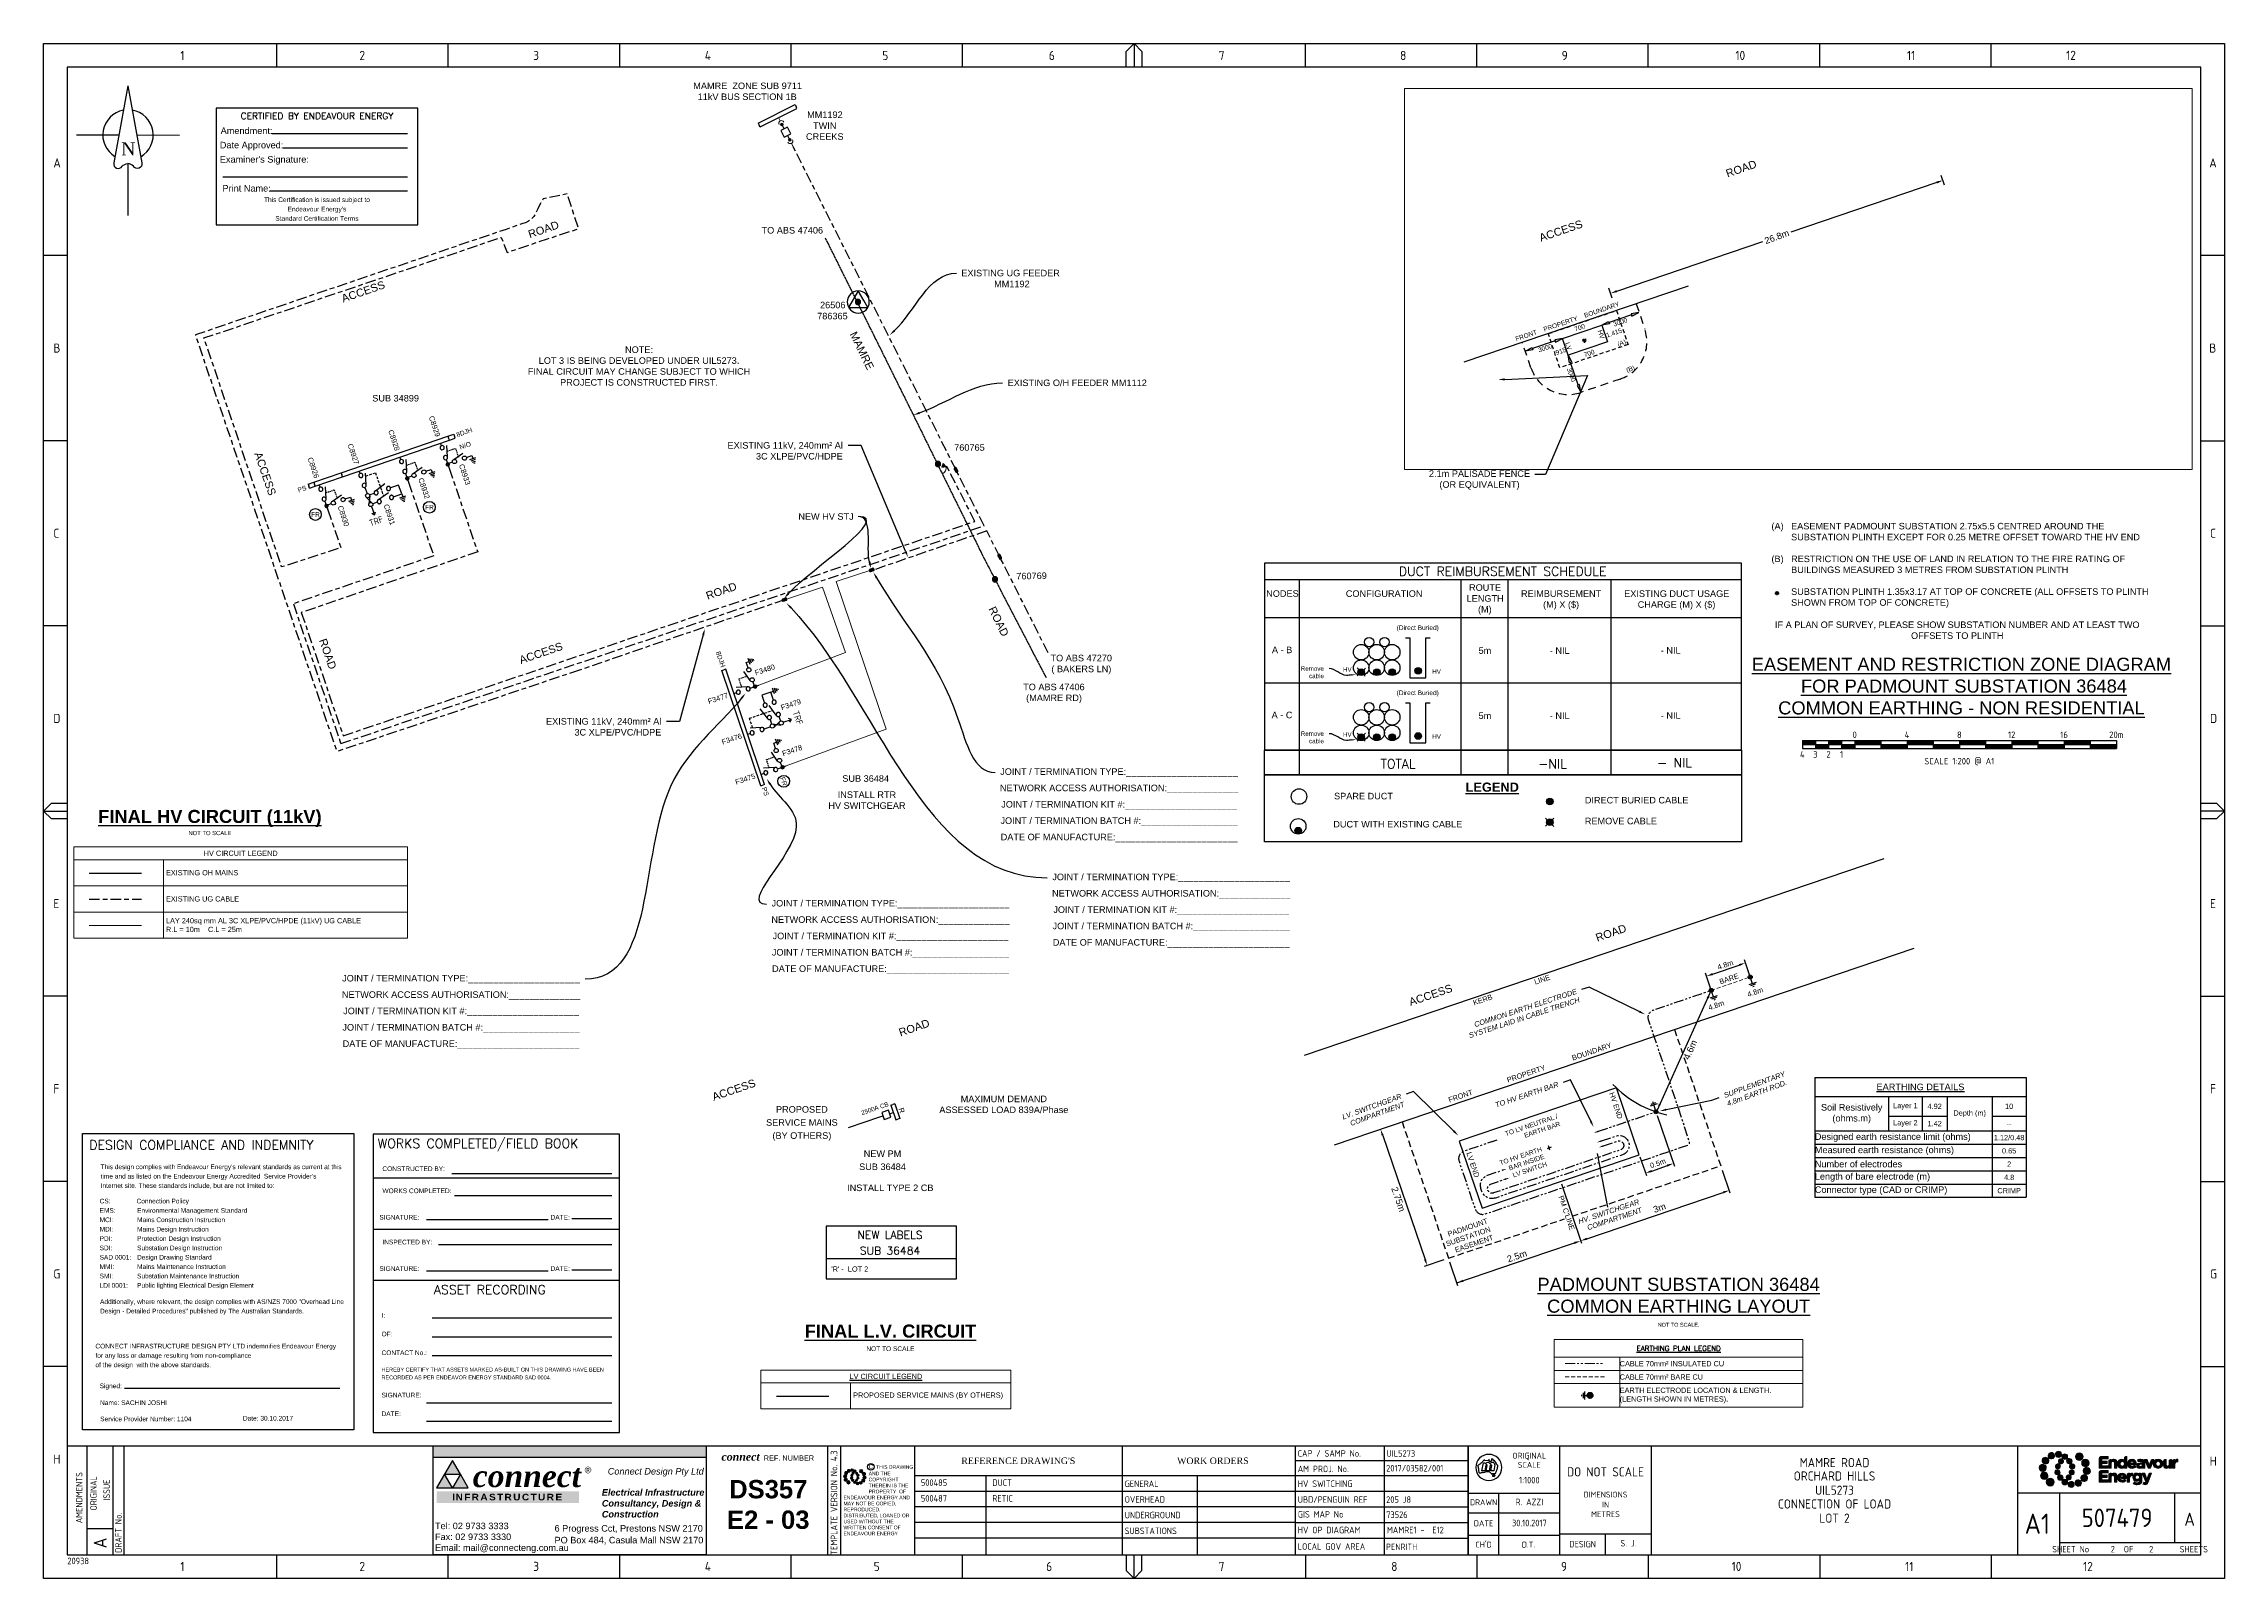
# Paper-space layout 'SHEET (2)' of a CAD drawing. Header units: metres, sheet in millimetres. Extents: x -6 to 827, y -2 to 584.
import ezdxf
from ezdxf import colors
from ezdxf.entities.mleader import LeaderData, LeaderLine
from ezdxf.enums import TextEntityAlignment as Align
from ezdxf.math import Vec2, Vec3

# ---------------------------------------------------------------- set-up
doc = ezdxf.new("R2010")
doc.units = ezdxf.units.M
for name, pattern in [('A', [0]), ('Cable Exist OH', [1, 1, 0]), ('Cable Exist UG', [8.2, 4, -1.2, 1.8, -1.2]), ('CENTERX2', [4, 2.5, -0.5, 0.5, -0.5]), ('Dash', [5, 3, -2]), ('DASHED', [0.75, 0.5, -0.25]), ('IE Trench LV', [6.5, 5, -1.5]), ('PHANTOM2', [1.25, 0.625, -0.125, 0.125, -0.125, 0.125, -0.125])]:
    doc.linetypes.add(name, pattern=pattern)
doc.layers.get('0').update_dxf_attribs({"color": 6})
for name, color, linetype in [('_User earthing diagram', 7, 'Continuous'), ('_User Miscellaneous1', 7, 'Continuous'), ('_User Miscellaneous5', 7, 'Continuous'), ('Equip_SP_HV_NEW', 7, 'Continuous'), ('Equip_SP_LV_NEW', 7, 'Continuous'), ('Mains_HV_EXT', 7, 'Continuous'), ('Mains_HV_MOD', 7, 'Continuous'), ('Mains_HV_NEW_Hardwired', 7, 'Continuous'), ('Mains_HV_NEW_U72', 7, 'Continuous'), ('Notes', 7, 'Continuous'), ('Notes_SP_Misc', 7, 'Continuous'), ('Sub_SP_TR_HV_LV_EXT', 7, 'Continuous'), ('SupportsOH_SP_TR_HV_LV_SL_EXT', 7, 'Continuous'), ('UG_Details_SP_MISC', 7, 'Continuous')]:
    doc.layers.add(name, color=color, linetype=linetype)
doc.layers.add('Cadastre Roads_SP_EXT', color=7, linetype='Continuous', lineweight=5)
doc.layers.add('Viewports', color=6, linetype='Continuous', plot=False)
doc.styles.add('ARIAL', font='arial.ttf', dxfattribs={"height": 2})
doc.styles.add('ARIALBOLD', font='arialbd.ttf')
doc.styles.add('Consolas', font='consola.ttf')
doc.styles.add('Elec', font='romand__.ttf')
doc.styles.add('iecARIAL', font='arial.ttf', dxfattribs={"height": 2})
doc.styles.add('iecISOCP', font='isocp.shx')
doc.styles.add('iecNAME', font='times.ttf')
doc.styles.add('iecTimesNewRoman', font='times.ttf')
doc.styles.add('IESYMBOL1', font='isocp.shx')
doc.styles.add('ISO3098B', font='ISO3098B.SHX')
doc.styles.add('POLE_LABEL', font='arial.ttf')
doc.styles.get("Standard").update_dxf_attribs({"font": 'arial.ttf'})
doc.styles.add('SWG_LABEL', font='arial.ttf')
doc.styles.add('SWITCH_LABEL', font='arial.ttf', dxfattribs={"height": 2.5})
doc.linetypes.add('Cable 4', pattern='A,5.25,-0.1,["o",Standard,S=2,R=0,X=1.2,Y=-0.7],-4', length=9.35)
doc.linetypes.add('Cable G', pattern='A,6,-0.5,["G",Standard,S=1.7,R=0,X=0.3,Y=-0.8],-2.8', length=9.3)
doc.linetypes.add('Cable New UG', pattern='A,7,-0.25,["x",Standard,S=2,R=0,X=0.2,Y=-0.8],-2.1', length=9.35)
doc.linetypes.add('IE Trench HV', pattern='A,7,-0.2,["/",Standard,S=3,R=0,X=0.6,Y=-1.4],-2.5', length=9.7)
doc.dimstyles.new('span length', dxfattribs={"dimtxt": 1.8, "dimasz": 0.18, "dimexe": 0.18, "dimexo": 0.0625, "dimgap": 0.09, "dimtad": 0, "dimtoh": 1, "dimdec": 1, "dimzin": 0, "dimdsep": 46, "dimtxsty": 'Consolas', "dimcen": 0.09, "dimse1": 1, "dimse2": 1, "dimsd1": 1, "dimsd2": 1, "dimadec": 1, "dimazin": 0, "dimtfac": 1, "dimtdec": 1, "dimtofl": 0, "dimtmove": 0, "dimatfit": 3, "dimfxl": 1, "dimtolj": 1, "dimtzin": 0, "dimarcsym": 0})
doc.dimstyles.get("Standard").update_dxf_attribs({"dimtxt": 0.18, "dimasz": 0.18, "dimexe": 0.18, "dimexo": 0.0625, "dimgap": 0.09, "dimtad": 0, "dimtih": 1, "dimtoh": 1, "dimdec": 4, "dimzin": 0, "dimdsep": 46, "dimtxsty": 'Standard', "dimcen": 0.09, "dimadec": 0, "dimazin": 0, "dimtfac": 1, "dimtdec": 4, "dimtofl": 0, "dimtmove": 0, "dimatfit": 3, "dimfxl": 1, "dimtolj": 1, "dimtzin": 0, "dimarcsym": 0})

psp = doc.layouts.new('SHEET (2)')

# ---------------------------------------------------------------- texts
at = {"layer": '_User Miscellaneous5', "lineweight": 0, "insert": (253.13826, 45.76684), "char_height": 2.5, "attachment_point": 1, "style": 'iecARIAL'}
psp.add_mtext_dynamic_manual_height_columns('\\pi0.0125;{\\fTimes New Roman|b1|i1|c0|p18;\\H1.2x;\\C244;connect\\fArial|b0|i0|c0|p34;\\H0.66667x;\\C256; \\fArial|b1|i0|c0|p34; \\fArial|b0|i0|c0|p34;REF. NUMBER}', width=35.0939845, gutter_width=9, heights=[0], dxfattribs=at)
at = {"layer": '_User Miscellaneous5', "insert": (247.26735, 35.36856), "char_height": 7, "attachment_point": 1, "style": 'ARIALBOLD'}
psp.add_mtext_dynamic_manual_height_columns('\\pi8.8137;{\\C7;DS357\\P\\pi7.9948;E2 - 03}', width=46.38657, gutter_width=35, heights=[0], dxfattribs=at)
at = {"layer": 'Cadastre Roads_SP_EXT'}
for s, rotation, p in [('ACCESS                                                  ROAD', 19.00075872, (566.24949, 508.48332)), ('ACCESS                                                  ROAD', 19.00075872, (108.57079, 485.25708)), ('MAMRE', 295.9855261, (302.05441, 473.22824)), ('ACCESS                                                  ROAD', 289.13999748, (74.58337, 427.51632)), ('ACCESS                                                  ROAD', 19.00075872, (176.51124, 347.13001)), ('ROAD', 295.9855261, (355.10296, 368.21272)), ('ACCESS                                                  ROAD', 19.00075872, (250.20768, 180.2357))]:
    psp.add_text(s, height=3, rotation=rotation, dxfattribs=at).set_placement(p)
at = {"layer": 'Notes'}
for s, height, rotation, p in [('FRONT    PROPERTY    BOUNDARY', 1.7786894, 18.86235833, (576.40462, 478.0601)), ('700', 1.778689, 18.70176944, (581.11118, 475.68719)), ('1.415', 1.778689, 18.70176944, (594.22998, 473.69807)), ('3000', 1.778689, 18.70176944, (596.60685, 477.79428)), ('3000', 1.778689, 18.70176944, (567.90073, 467.9102)), ('915', 1.778689, 18.70176944, (573.93002, 466.69578)), ('LV', 1.778689, 288.63776203, (576.87016, 468.58959)), ('700', 1.778689, 18.70176944, (584.73365, 465.89199)), ('HV', 1.778689, 288.63776203, (589.33659, 473.07837)), ('(A)', 1.778689, 18.70176944, (597.14954, 469.8403)), ('(B)', 1.778689, 18.70176944, (600.51459, 459.9377))]:
    psp.add_text(s, height=height, rotation=rotation, dxfattribs=at).set_placement(p, align=Align.MIDDLE_CENTER)
at = {"layer": 'Notes', "linetype": 'CENTERX2', "style": 'IESYMBOL1'}
for rotation, p in [(18.86143272, (121.16304, 401.76884)), (288.739575, (282.30266, 326.63404))]:
    psp.add_text('TRF', height=2.5, rotation=rotation, dxfattribs=at).set_placement(p, align=Align.MIDDLE_CENTER)
at = {"layer": 'Notes', "style": 'ARIAL'}
for s, height, rotation, p in [('KERB                      LINE', 2, 18.75522127, (540.77909, 216.69988)), ('FRONT                  PROPERTY              BOUNDARY', 2, 18.75522127, (531.33618, 179.59403)), ('4.6m', 2.5, 65.56324172, (622.87477, 195.72602)), ("PM C'LINE", 2, 288.75522127, (572.94146, 143.60629)), ('2.5m', 2.5, 18.75522127, (553.86801, 118.48637))]:
    psp.add_text(s, height=height, rotation=rotation, dxfattribs=at).set_placement(p)
at = {"layer": 'Notes', "color": 7, "style": 'ARIAL'}
psp.add_text('BARE', height=2, rotation=18.80734832, dxfattribs=at).set_placement((638.68221, 225.3909), align=Align.BOTTOM_CENTER)
at = {"layer": 'Notes', "style": 'ARIAL'}
for s, p in [('HV END', (593.45571, 177.93437)), ('LV END', (538.81352, 155.32751))]:
    psp.add_text(s, height=2, rotation=288.52464127, dxfattribs=at).set_placement(p, align=Align.BOTTOM_CENTER)
at = {"layer": 'Notes', "color": 7, "style": 'ARIAL'}
psp.add_text('NOT TO SCALE.', height=1.5, dxfattribs=at).set_placement((618.90782, 93.48657), align=Align.BOTTOM_CENTER)
at = {"layer": 'Notes', "color": 0, "lineweight": 0, "char_height": 2.5, "attachment_point": 1}
for s, width, insert in [('\\pi5.7099;TO ABS 47406', 34.6685015, (262.76935, 514.12567)), ('\\pi8.5578;SUB 34899', 34.6685015, (111.13974, 449.95873)), ('\\pi0.47741;TO ABS 47270 \\P\\pi0.81677;( BAKERS LN)', 24.1966426, (378.41468, 350.68536)), ('\\pi0.12124;TO ABS 47406 \\P\\pi1.2442;(MAMRE RD)', 23.4911249, (368.31928, 339.62671))]:
    psp.add_mtext_dynamic_manual_height_columns(s, width=width, gutter_width=4, heights=[0], dxfattribs=dict(at, insert=insert))
at = {"layer": 'Notes', "char_height": 2, "attachment_point": 1}
for s, insert, rotation in [('C8929', (143.18444, 442.1933), 288.57058723), ('C8928', (127.65998, 436.88448), 288.57058723), ('C8926', (96.84713, 426.36358), 288.57058723), ('C8927', (112.13215, 431.58554), 288.57058723), ('C8932', (139.15351, 418.48927), 288.57058723), ('C8933', (154.67797, 423.79809), 288.57058723), ('C8930', (108.34744, 407.94854), 288.57058723), ('C8931', (125.9118, 408.48662), 288.57058723), ('F3480', (265.62053, 344.66004), 18.44872913), ('F3477', (247.72468, 333.74416), 18.44872913), ('F3479', (275.595, 331.39709), 18.44872913), ('F3476', (252.99059, 318.20509), 18.44872913), ('F3478', (276.09572, 313.83162), 18.44872913)]:
    psp.add_mtext_dynamic_manual_height_columns(s, width=9.3382163, gutter_width=4, heights=[0], dxfattribs=dict(at, insert=insert, rotation=rotation))
at = {"layer": 'Notes', "insert": (150.8596, 430.12032), "char_height": 1.8, "attachment_point": 1, "rotation": 18.87887645, "style": 'ARIAL'}
psp.add_mtext_dynamic_manual_height_columns('\\pi2.0543;N/O', width=8.2746447, gutter_width=4, heights=[0], dxfattribs=at)
at = {"layer": 'Notes', "style": 'iecARIAL'}
for s, insert, char_height, width, attachment_point in [('\\pi-7.5,l10,t10;(A)^IEASEMENT PADMOUNT SUBSTATION 2.75x5.5 CENTRED AROUND THE SUBSTATION PLINTH EXCEPT FOR 0.25 METRE OFFSET TOWARD THE HV END\\P\\pi0,l0,tz;\\P\\pi-7.5,l10,t10;(B)^IRESTRICTION ON THE USE OF LAND IN RELATION TO THE FIRE RATING OF BUILDINGS MEASURED 3 METRES FROM SUBSTATION PLINTH\\P\\pi0,l0,tz;\\P^ISUBSTATION PLINTH 1.35x3.17 AT TOP OF CONCRETE (ALL OFFSETS TO PLINTH ^ISHOWN FROM TOP OF CONCRETE)', (651.89152, 401.0793), 2.5, 147.677048, 1), ('\\pi4.4124;IF A PLAN OF SURVEY, PLEASE SHOW SUBSTATION NUMBER AND AT LEAST TWO \\P\\pi56.406;OFFSETS TO PLINTH', (651.31899, 363.40704), 2.5, 147.677048, 1), ('{\\LEASEMENT AND RESTRICTION ZONE DIAGRAM\\P FOR PADMOUNT SUBSTATION 36484\\PCOMMON EARTHING - NON RESIDENTIAL}', (726.98678, 349.55576), 5, 176.9258527, 2)]:
    psp.add_mtext(s, dxfattribs=dict(at, insert=insert, char_height=char_height, width=width, attachment_point=attachment_point))
at = {"layer": 'Notes', "linetype": 'Cable G', "attachment_point": 5}
for s, width, insert, char_height in [('{\\fArial|b1|i0|c0|p34;\\LFINAL HV CIRCUIT (11kV)}', 97.2760887, (57.65485, 288.1632), 5), ('NOT TO SCALE', 29.0002965, (57.65485, 282.54732), 1.6)]:
    psp.add_mtext_dynamic_manual_height_columns(s, width=width, gutter_width=4, heights=[0], dxfattribs=dict(at, insert=insert, char_height=char_height))
at = {"layer": 'Notes', "attachment_point": 5, "style": 'ARIAL'}
for s, insert, char_height, rotation in [('\\A1;4.8m', (636.75461, 232.22122), 2, 18.77437026), ('\\A1;4.8m', (633.2983, 216.74872), 2, 18.77437026), ('\\A1;4.8m', (648.18784, 221.81966), 2, 18.77437026), ('\\A1;0.5m', (610.99249, 156.37239), 2, 18.75522127), ('\\A1;3m', (611.61153, 139.33431), 2.5, 18.75522127)]:
    psp.add_mtext(s, dxfattribs=dict(at, insert=insert, char_height=char_height, rotation=rotation))
at = {"layer": 'Notes', "lineweight": -3, "char_height": 2.5, "attachment_point": 5, "line_spacing_factor": 1.2}
for s, insert, width in [('{\\C0;PROPOSED SERVICE MAINS (BY OTHERS)}', (283.87977, 171.60254), 33.3040899), ('NEW PM SUB 36484', (314.6875, 157.54372), 21.6602282)]:
    psp.add_mtext(s, dxfattribs=dict(at, insert=insert, width=width))
at = {"layer": 'Notes', "insert": (322.65134, 177.84132), "char_height": 2, "width": 1.1318539, "attachment_point": 1, "rotation": 288.67565853, "style": 'iecARIAL'}
psp.add_mtext('R', dxfattribs=at)
at = {"layer": 'Notes', "color": 7, "ltscale": 0.5, "char_height": 1.8, "attachment_point": 3, "style": 'ARIAL'}
for s, insert, width, rotation in [('TO LV NEUTRAL / EARTH BAR', (572.31751, 175.27529), 24.3186571, 18.86751845), ('TO HV EARTH BAR INSIDE LV SWITCH', (566.27577, 162.73948), 17.6037948, 18.80728444)]:
    psp.add_mtext(s, dxfattribs=dict(at, insert=insert, width=width, rotation=rotation))
at = {"layer": 'Notes', "lineweight": 0, "insert": (545.52301, 135.4152), "char_height": 2, "width": 17.6434652, "attachment_point": 3, "rotation": 18.94265582}
psp.add_mtext('PADMOUNT\\PSUBSTATION  EASEMENT ', dxfattribs=at)
at = {"layer": 'Notes', "style": 'ARIAL'}
for rotation, p in [(18.87887645, (151.90574, 434.67988)), (288.75701834, (251.81372, 351.93599))]:
    psp.add_attdef('8DJH', text='8DJ10', height=1.8, rotation=rotation, dxfattribs=at).set_placement(p, align=Align.MIDDLE_LEFT)
psp.add_attdef('PS', text='PS', height=1.8, rotation=18.87887645, dxfattribs=at).set_placement((94.4495, 414.60737), align=Align.MIDDLE_RIGHT)
at = {"layer": 'UG_Details_SP_MISC', "color": 7, "linetype": 'Cable Exist UG', "char_height": 2.5, "attachment_point": 1}
for s, width, insert in [('\\pi6.4712;MAMRE  ZONE SUB 9711\\P\\pi8.1467;11kV BUS SECTION 1B', 53.5750381, (235.91509, 569.31702)), ('\\pi2.1343;{\\C0;MM1192 \\P\\pi4.4296;TWIN \\P\\pi1.7037;CREEKS}', 17.4131443, (283.74066, 558.27453))]:
    psp.add_mtext_dynamic_manual_height_columns(s, width=width, gutter_width=4, heights=[0], dxfattribs=dict(at, insert=insert))

# ---------------------------------------------------------------- blocks, each defined once
blk = doc.blocks.new('NorthPnt 11(NP11)')
for p, q in [((-19.7, 0.02), (-3.49, 0)), ((3.32, 0), (19.7, -0.02)), ((-0.08, -10.94), (-0.08, -30.8))]:
    blk.add_line(p, q)
for points in [[(-0.08, 18.81), (-5.43, -10.68, 0.877048), (-2.29, -11.9, -0.1543), (-0.08, -10.94, 0.090511)], [(-0.08, 18.81), (5.26, -10.68, -0.877048), (2.13, -11.9, 0.1543), (-0.08, -10.94, -0.090511)]]:
    blk.add_lwpolyline(points, format="xyb")
for start, end in [(100.5988, 238.86433), (300.09942, 80.43745)]:
    blk.add_arc((0, 0), 9.64, start, end)
at = {"color": 7, "style": 'iecNAME'}
blk.add_text('N', height=5.02, dxfattribs=at).set_placement((-2.62, -7.82))
blk = doc.blocks.new('EE_LOGO_SMALL')
at = {"layer": 'Notes'}
h = blk.add_hatch(color=256, dxfattribs=at)
edge = h.paths.add_edge_path()
edge.add_spline(control_points=[(-8.4, 2), (-9.2, 2), (-9.8, 1.4), (-9.8, 0.7), (-9.9, -0.1), (-9.3, -0.7), (-8.6, -0.8), (-7.8, -0.8), (-7.2, -0.2), (-7.1, 0.5), (-7.1, 1.3), (-7.7, 1.9), (-8.4, 2)], knot_values=[0, 0, 0, 0, 1, 1, 1, 2, 2, 2, 3, 3, 3, 4, 4, 4, 4], degree=3, periodic=0)
h = blk.add_hatch(color=256, dxfattribs=at)
edge = h.paths.add_edge_path()
edge.add_spline(control_points=[(-6.8, 4.5), (-7.4, 4.8), (-8.2, 4.6), (-8.6, 4), (-8.9, 3.4), (-8.7, 2.6), (-8.1, 2.2), (-7.5, 1.9), (-6.7, 2.1), (-6.3, 2.7), (-6, 3.3), (-6.2, 4.1), (-6.8, 4.5)], knot_values=[0, 0, 0, 0, 1, 1, 1, 2, 2, 2, 3, 3, 3, 4, 4, 4, 4], degree=3, periodic=0)
h = blk.add_hatch(color=256, dxfattribs=at)
edge = h.paths.add_edge_path()
edge.add_spline(control_points=[(-4.2, 5.9), (-4.6, 6.5), (-5.3, 6.6), (-5.9, 6.3), (-6.4, 5.9), (-6.6, 5.1), (-6.2, 4.6), (-5.9, 4), (-5.1, 3.8), (-4.6, 4.2), (-4, 4.6), (-3.8, 5.3), (-4.2, 5.9)], knot_values=[0, 0, 0, 0, 1, 1, 1, 2, 2, 2, 3, 3, 3, 4, 4, 4, 4], degree=3, periodic=0)
h = blk.add_hatch(color=256, dxfattribs=at)
edge = h.paths.add_edge_path()
edge.add_spline(control_points=[(-1.3, 5.9), (-1.4, 6.5), (-2, 7), (-2.6, 6.9), (-3.3, 6.9), (-3.7, 6.3), (-3.7, 5.6), (-3.6, 5), (-3, 4.5), (-2.4, 4.6), (-1.7, 4.7), (-1.3, 5.2), (-1.3, 5.9)], knot_values=[0, 0, 0, 0, 1, 1, 1, 2, 2, 2, 3, 3, 3, 4, 4, 4, 4], degree=3, periodic=0)
h = blk.add_hatch(color=256, dxfattribs=at)
edge = h.paths.add_edge_path()
edge.add_spline(control_points=[(-2.5, 2.1), (-3, 2.2), (-3.5, 1.9), (-3.6, 1.3), (-3.7, 0.8), (-3.4, 0.3), (-2.9, 0.2), (-2.4, 0.1), (-1.9, 0.4), (-1.8, 0.9), (-1.7, 1.5), (-2, 2), (-2.5, 2.1)], knot_values=[0, 0, 0, 0, 1, 1, 1, 2, 2, 2, 3, 3, 3, 4, 4, 4, 4], degree=3, periodic=0)
h = blk.add_hatch(color=256, dxfattribs=at)
edge = h.paths.add_edge_path()
edge.add_spline(control_points=[(1, 4.9), (1, 4.3), (0.5, 3.8), (-0.1, 3.8), (-0.7, 3.8), (-1.2, 4.3), (-1.2, 4.9), (-1.2, 5.5), (-0.7, 6), (-0.1, 6), (0.5, 6), (1, 5.5), (1, 4.9)], knot_values=[0, 0, 0, 0, 1, 1, 1, 2, 2, 2, 3, 3, 3, 4, 4, 4, 4], degree=3, periodic=0)
edge = h.paths.add_edge_path()
edge.add_spline(control_points=[(-1.4, 4), (-1.9, 4.1), (-2.4, 3.8), (-2.5, 3.3), (-2.6, 2.7), (-2.3, 2.2), (-1.8, 2.1), (-1.3, 2), (-0.7, 2.3), (-0.6, 2.9), (-0.5, 3.4), (-0.9, 3.9), (-1.4, 4)], knot_values=[0, 0, 0, 0, 1, 1, 1, 2, 2, 2, 3, 3, 3, 4, 4, 4, 4], degree=3, periodic=0)
h = blk.add_hatch(color=256, dxfattribs=at)
edge = h.paths.add_edge_path()
edge.add_spline(control_points=[(2.3, 2.4), (2.8, 2.8), (2.8, 3.4), (2.4, 3.9), (2, 4.3), (1.4, 4.3), (0.9, 3.9), (0.5, 3.6), (0.5, 2.9), (0.9, 2.5), (1.2, 2), (1.9, 2), (2.3, 2.4)], knot_values=[0, 0, 0, 0, 1, 1, 1, 2, 2, 2, 3, 3, 3, 4, 4, 4, 4], degree=3, periodic=0)
edge = h.paths.add_edge_path()
edge.add_spline(control_points=[(1, 4.9), (1, 4.3), (0.5, 3.8), (-0.1, 3.8), (-0.7, 3.8), (-1.2, 4.3), (-1.2, 4.9), (-1.2, 5.5), (-0.7, 6), (-0.1, 6), (0.5, 6), (1, 5.5), (1, 4.9)], knot_values=[0, 0, 0, 0, 1, 1, 1, 2, 2, 2, 3, 3, 3, 4, 4, 4, 4], degree=3, periodic=0)
h = blk.add_hatch(color=256, dxfattribs=at)
edge = h.paths.add_edge_path()
edge.add_spline(control_points=[(1, 4.9), (1, 4.3), (0.5, 3.8), (-0.1, 3.8), (-0.7, 3.8), (-1.2, 4.3), (-1.2, 4.9), (-1.2, 5.5), (-0.7, 6), (-0.1, 6), (0.5, 6), (1, 5.5), (1, 4.9)], knot_values=[0, 0, 0, 0, 1, 1, 1, 2, 2, 2, 3, 3, 3, 4, 4, 4, 4], degree=3, periodic=0)
edge = h.paths.add_edge_path(flags=16)
edge.add_spline(control_points=[(1, 4.9), (1, 4.3), (0.5, 3.8), (-0.1, 3.8), (-0.7, 3.8), (-1.2, 4.3), (-1.2, 4.9), (-1.2, 5.5), (-0.7, 6), (-0.1, 6), (0.5, 6), (1, 5.5), (1, 4.9)], knot_values=[0, 0, 0, 0, 1, 1, 1, 2, 2, 2, 3, 3, 3, 4, 4, 4, 4], degree=3, periodic=0)
h = blk.add_hatch(color=256, dxfattribs=at)
edge = h.paths.add_edge_path()
edge.add_spline(control_points=[(3, 0.2), (3.5, 0.3), (3.8, 0.9), (3.7, 1.4), (3.6, 1.9), (3, 2.3), (2.5, 2.1), (1.9, 2), (1.6, 1.4), (1.8, 0.9), (1.9, 0.4), (2.5, 0.1), (3, 0.2)], knot_values=[0, 0, 0, 0, 1, 1, 1, 2, 2, 2, 3, 3, 3, 4, 4, 4, 4], degree=3, periodic=0)
h = blk.add_hatch(color=256, dxfattribs=at)
edge = h.paths.add_edge_path()
edge.add_spline(control_points=[(7, 4.9), (7, 4), (6.3, 3.4), (5.5, 3.4), (4.6, 3.4), (4, 4), (4, 4.9), (4, 5.7), (4.6, 6.4), (5.5, 6.4), (6.3, 6.4), (7, 5.7), (7, 4.9)], knot_values=[0, 0, 0, 0, 1, 1, 1, 2, 2, 2, 3, 3, 3, 4, 4, 4, 4], degree=3, periodic=0)
h = blk.add_hatch(color=256, dxfattribs=at)
edge = h.paths.add_edge_path()
edge.add_spline(control_points=[(8.4, 1.1), (9.1, 1.5), (9.4, 2.3), (9.1, 3), (8.8, 3.7), (7.9, 4.1), (7.2, 3.8), (6.5, 3.4), (6.2, 2.6), (6.5, 1.9), (6.8, 1.2), (7.7, 0.8), (8.4, 1.1)], knot_values=[0, 0, 0, 0, 1, 1, 1, 2, 2, 2, 3, 3, 3, 4, 4, 4, 4], degree=3, periodic=0)
h = blk.add_hatch(color=256, dxfattribs=at)
edge = h.paths.add_edge_path()
edge.add_spline(control_points=[(8.3, -1.9), (9, -1.9), (9.7, -1.4), (9.7, -0.6), (9.7, 0.1), (9.2, 0.8), (8.4, 0.8), (7.7, 0.8), (7, 0.3), (7, -0.5), (6.9, -1.2), (7.5, -1.9), (8.3, -1.9)], knot_values=[0, 0, 0, 0, 1, 1, 1, 2, 2, 2, 3, 3, 3, 4, 4, 4, 4], degree=3, periodic=0)
h = blk.add_hatch(color=256, dxfattribs=at)
edge = h.paths.add_edge_path()
edge.add_spline(control_points=[(-8.5, -1.1), (-9.2, -1.4), (-9.6, -2.3), (-9.3, -3), (-8.9, -3.7), (-8.1, -4), (-7.4, -3.7), (-6.7, -3.4), (-6.3, -2.5), (-6.6, -1.8), (-7, -1.1), (-7.8, -0.8), (-8.5, -1.1)], knot_values=[0, 0, 0, 0, 1, 1, 1, 2, 2, 2, 3, 3, 3, 4, 4, 4, 4], degree=3, periodic=0)
h = blk.add_hatch(color=256, dxfattribs=at)
edge = h.paths.add_edge_path()
edge.add_spline(control_points=[(-7.1, -4.8), (-7.1, -4), (-6.5, -3.3), (-5.6, -3.3), (-4.8, -3.3), (-4.1, -4), (-4.1, -4.8), (-4.1, -5.7), (-4.8, -6.3), (-5.6, -6.3), (-6.5, -6.3), (-7.1, -5.7), (-7.1, -4.8)], knot_values=[0, 0, 0, 0, 1, 1, 1, 2, 2, 2, 3, 3, 3, 4, 4, 4, 4], degree=3, periodic=0)
h = blk.add_hatch(color=256, dxfattribs=at)
edge = h.paths.add_edge_path()
edge.add_spline(control_points=[(-3.1, -0.2), (-3.7, -0.3), (-4, -0.8), (-3.8, -1.4), (-3.7, -1.9), (-3.2, -2.2), (-2.6, -2.1), (-2.1, -1.9), (-1.8, -1.4), (-1.9, -0.9), (-2.1, -0.3), (-2.6, 0), (-3.1, -0.2)], knot_values=[0, 0, 0, 0, 1, 1, 1, 2, 2, 2, 3, 3, 3, 4, 4, 4, 4], degree=3, periodic=0)
h = blk.add_hatch(color=256, dxfattribs=at)
edge = h.paths.add_edge_path()
edge.add_spline(control_points=[(-2.5, -2.3), (-2.9, -2.7), (-3, -3.4), (-2.6, -3.8), (-2.2, -4.2), (-1.5, -4.3), (-1.1, -3.9), (-0.7, -3.5), (-0.6, -2.8), (-1, -2.4), (-1.4, -2), (-2, -1.9), (-2.5, -2.3)], knot_values=[0, 0, 0, 0, 1, 1, 1, 2, 2, 2, 3, 3, 3, 4, 4, 4, 4], degree=3, periodic=0)
h = blk.add_hatch(color=256, dxfattribs=at)
edge = h.paths.add_edge_path()
edge.add_spline(control_points=[(-1.2, -4.8), (-1.2, -4.2), (-0.7, -3.7), (-0.1, -3.7), (0.5, -3.7), (1, -4.2), (1, -4.8), (1, -5.4), (0.5, -5.9), (-0.1, -5.9), (-0.7, -5.9), (-1.2, -5.4), (-1.2, -4.8)], knot_values=[0, 0, 0, 0, 1, 1, 1, 2, 2, 2, 3, 3, 3, 4, 4, 4, 4], degree=3, periodic=0)
h = blk.add_hatch(color=256, dxfattribs=at)
edge = h.paths.add_edge_path()
edge.add_spline(control_points=[(1.2, -3.9), (1.7, -4.1), (2.2, -3.7), (2.3, -3.2), (2.5, -2.7), (2.1, -2.2), (1.6, -2.1), (1.1, -2), (0.6, -2.3), (0.5, -2.8), (0.4, -3.3), (0.7, -3.8), (1.2, -3.9)], knot_values=[0, 0, 0, 0, 1, 1, 1, 2, 2, 2, 3, 3, 3, 4, 4, 4, 4], degree=3, periodic=0)
h = blk.add_hatch(color=256, dxfattribs=at)
edge = h.paths.add_edge_path()
edge.add_spline(control_points=[(1.2, -5.8), (1.3, -6.5), (1.8, -6.9), (2.5, -6.9), (3.1, -6.8), (3.6, -6.2), (3.5, -5.6), (3.4, -5), (2.9, -4.5), (2.2, -4.6), (1.6, -4.6), (1.1, -5.2), (1.2, -5.8)], knot_values=[0, 0, 0, 0, 1, 1, 1, 2, 2, 2, 3, 3, 3, 4, 4, 4, 4], degree=3, periodic=0)
h = blk.add_hatch(color=256, dxfattribs=at)
edge = h.paths.add_edge_path()
edge.add_spline(control_points=[(2.4, -2), (2.9, -2.1), (3.4, -1.8), (3.5, -1.3), (3.6, -0.8), (3.3, -0.3), (2.8, -0.2), (2.2, -0.1), (1.7, -0.4), (1.6, -0.9), (1.5, -1.4), (1.8, -1.9), (2.4, -2)], knot_values=[0, 0, 0, 0, 1, 1, 1, 2, 2, 2, 3, 3, 3, 4, 4, 4, 4], degree=3, periodic=0)
h = blk.add_hatch(color=256, dxfattribs=at)
edge = h.paths.add_edge_path()
edge.add_spline(control_points=[(4, -5.8), (4.4, -6.4), (5.2, -6.6), (5.7, -6.2), (6.3, -5.8), (6.5, -5.1), (6.1, -4.5), (5.7, -4), (5, -3.8), (4.4, -4.2), (3.8, -4.5), (3.7, -5.3), (4, -5.8)], knot_values=[0, 0, 0, 0, 1, 1, 1, 2, 2, 2, 3, 3, 3, 4, 4, 4, 4], degree=3, periodic=0)
h = blk.add_hatch(color=256, dxfattribs=at)
edge = h.paths.add_edge_path()
edge.add_spline(control_points=[(6.7, -4.4), (7.3, -4.8), (8.1, -4.6), (8.4, -4), (8.8, -3.3), (8.6, -2.6), (8, -2.2), (7.3, -1.8), (6.6, -2.1), (6.2, -2.7), (5.8, -3.3), (6, -4.1), (6.7, -4.4)], knot_values=[0, 0, 0, 0, 1, 1, 1, 2, 2, 2, 3, 3, 3, 4, 4, 4, 4], degree=3, periodic=0)
at = {"layer": 'Notes', "lineweight": 0}
for points in [[(1.8, 2.1), (1.8, 2.1)], [(-2, -2.1), (-2, -2.1)]]:
    blk.add_lwpolyline(points, dxfattribs=at)
for points in [[(-8.4, 2), (-9.2, 2), (-9.8, 1.4), (-9.8, 0.7), (-9.9, -0.1), (-9.3, -0.7), (-8.6, -0.8), (-7.8, -0.8), (-7.2, -0.2), (-7.1, 0.5), (-7.1, 1.3), (-7.7, 1.9), (-8.4, 2)], [(-6.8, 4.5), (-7.4, 4.8), (-8.2, 4.6), (-8.6, 4), (-8.9, 3.4), (-8.7, 2.6), (-8.1, 2.2), (-7.5, 1.9), (-6.7, 2.1), (-6.3, 2.7), (-6, 3.3), (-6.2, 4.1), (-6.8, 4.5)], [(-4.2, 5.9), (-4.6, 6.5), (-5.3, 6.6), (-5.9, 6.3), (-6.4, 5.9), (-6.6, 5.1), (-6.2, 4.6), (-5.9, 4), (-5.1, 3.8), (-4.6, 4.2), (-4, 4.6), (-3.8, 5.3), (-4.2, 5.9)], [(-1.3, 5.9), (-1.4, 6.5), (-2, 7), (-2.6, 6.9), (-3.3, 6.9), (-3.7, 6.3), (-3.7, 5.6), (-3.6, 5), (-3, 4.5), (-2.4, 4.6), (-1.7, 4.7), (-1.3, 5.2), (-1.3, 5.9)], [(-2.5, 2.1), (-3, 2.2), (-3.5, 1.9), (-3.6, 1.3), (-3.7, 0.8), (-3.4, 0.3), (-2.9, 0.2), (-2.4, 0.1), (-1.9, 0.4), (-1.8, 0.9), (-1.7, 1.5), (-2, 2), (-2.5, 2.1)], [(-1.4, 4), (-1.9, 4.1), (-2.4, 3.8), (-2.5, 3.3), (-2.6, 2.7), (-2.3, 2.2), (-1.8, 2.1), (-1.3, 2), (-0.7, 2.3), (-0.6, 2.9), (-0.5, 3.4), (-0.9, 3.9), (-1.4, 4)], [(1, 4.9), (1, 4.3), (0.5, 3.8), (-0.1, 3.8), (-0.7, 3.8), (-1.2, 4.3), (-1.2, 4.9), (-1.2, 5.5), (-0.7, 6), (-0.1, 6), (0.5, 6), (1, 5.5), (1, 4.9)], [(1, 4.9), (1, 4.3), (0.5, 3.8), (-0.1, 3.8), (-0.7, 3.8), (-1.2, 4.3), (-1.2, 4.9), (-1.2, 5.5), (-0.7, 6), (-0.1, 6), (0.5, 6), (1, 5.5), (1, 4.9)], [(2.3, 2.4), (2.8, 2.8), (2.8, 3.4), (2.4, 3.9), (2, 4.3), (1.4, 4.3), (0.9, 3.9), (0.5, 3.6), (0.5, 2.9), (0.9, 2.5), (1.2, 2), (1.9, 2), (2.3, 2.4)], [(3, 0.2), (3.5, 0.3), (3.8, 0.9), (3.7, 1.4), (3.6, 1.9), (3, 2.3), (2.5, 2.1), (1.9, 2), (1.6, 1.4), (1.8, 0.9), (1.9, 0.4), (2.5, 0.1), (3, 0.2)], [(7, 4.9), (7, 4), (6.3, 3.4), (5.5, 3.4), (4.6, 3.4), (4, 4), (4, 4.9), (4, 5.7), (4.6, 6.4), (5.5, 6.4), (6.3, 6.4), (7, 5.7), (7, 4.9)], [(8.4, 1.1), (9.1, 1.5), (9.4, 2.3), (9.1, 3), (8.8, 3.7), (7.9, 4.1), (7.2, 3.8), (6.5, 3.4), (6.2, 2.6), (6.5, 1.9), (6.8, 1.2), (7.7, 0.8), (8.4, 1.1)], [(8.3, -1.9), (9, -1.9), (9.7, -1.4), (9.7, -0.6), (9.7, 0.1), (9.2, 0.8), (8.4, 0.8), (7.7, 0.8), (7, 0.3), (7, -0.5), (6.9, -1.2), (7.5, -1.9), (8.3, -1.9)], [(-8.5, -1.1), (-9.2, -1.4), (-9.6, -2.3), (-9.3, -3), (-8.9, -3.7), (-8.1, -4), (-7.4, -3.7), (-6.7, -3.4), (-6.3, -2.5), (-6.6, -1.8), (-7, -1.1), (-7.8, -0.8), (-8.5, -1.1)], [(-7.1, -4.8), (-7.1, -4), (-6.5, -3.3), (-5.6, -3.3), (-4.8, -3.3), (-4.1, -4), (-4.1, -4.8), (-4.1, -5.7), (-4.8, -6.3), (-5.6, -6.3), (-6.5, -6.3), (-7.1, -5.7), (-7.1, -4.8)], [(-3.1, -0.2), (-3.7, -0.3), (-4, -0.8), (-3.8, -1.4), (-3.7, -1.9), (-3.2, -2.2), (-2.6, -2.1), (-2.1, -1.9), (-1.8, -1.4), (-1.9, -0.9), (-2.1, -0.3), (-2.6, 0), (-3.1, -0.2)], [(-2.5, -2.3), (-2.9, -2.7), (-3, -3.4), (-2.6, -3.8), (-2.2, -4.2), (-1.5, -4.3), (-1.1, -3.9), (-0.7, -3.5), (-0.6, -2.8), (-1, -2.4), (-1.4, -2), (-2, -1.9), (-2.5, -2.3)], [(-1.2, -4.8), (-1.2, -4.2), (-0.7, -3.7), (-0.1, -3.7), (0.5, -3.7), (1, -4.2), (1, -4.8), (1, -5.4), (0.5, -5.9), (-0.1, -5.9), (-0.7, -5.9), (-1.2, -5.4), (-1.2, -4.8)], [(1.2, -3.9), (1.7, -4.1), (2.2, -3.7), (2.3, -3.2), (2.5, -2.7), (2.1, -2.2), (1.6, -2.1), (1.1, -2), (0.6, -2.3), (0.5, -2.8), (0.4, -3.3), (0.7, -3.8), (1.2, -3.9)], [(1.2, -5.8), (1.3, -6.5), (1.8, -6.9), (2.5, -6.9), (3.1, -6.8), (3.6, -6.2), (3.5, -5.6), (3.4, -5), (2.9, -4.5), (2.2, -4.6), (1.6, -4.6), (1.1, -5.2), (1.2, -5.8)], [(2.4, -2), (2.9, -2.1), (3.4, -1.8), (3.5, -1.3), (3.6, -0.8), (3.3, -0.3), (2.8, -0.2), (2.2, -0.1), (1.7, -0.4), (1.6, -0.9), (1.5, -1.4), (1.8, -1.9), (2.4, -2)], [(4, -5.8), (4.4, -6.4), (5.2, -6.6), (5.7, -6.2), (6.3, -5.8), (6.5, -5.1), (6.1, -4.5), (5.7, -4), (5, -3.8), (4.4, -4.2), (3.8, -4.5), (3.7, -5.3), (4, -5.8)], [(6.7, -4.4), (7.3, -4.8), (8.1, -4.6), (8.4, -4), (8.8, -3.3), (8.6, -2.6), (8, -2.2), (7.3, -1.8), (6.6, -2.1), (6.2, -2.7), (5.8, -3.3), (6, -4.1), (6.7, -4.4)]]:
    blk.add_open_spline(points, degree=3, knots=[0, 0, 0, 0, 1, 1, 1, 2, 2, 2, 3, 3, 3, 4, 4, 4, 4], dxfattribs=at)
blk = doc.blocks.new('EE_COPYRIGHT_A1')
at = {"layer": 'Notes'}
blk.add_circle((9.53, -0.82), 1.15, dxfattribs=at)
at = {"xscale": 0.4, "yscale": 0.4, "zscale": 0.4}
blk.add_blockref('EE_LOGO_SMALL', (3.96, -4.29), dxfattribs=at)
at = {"layer": 'Notes', "insert": (0, 0), "char_height": 1.25, "width": 24.1208, "attachment_point": 1, "style": 'ARIAL'}
blk.add_mtext('\\pt8.75;               ^I{\\H1.2x;C } THIS DRAWING\\P\\pi-8.75,l8.75,t8.75,20;       ^IAND THE ^I\\P\\pi0,t8.75;COPYRIGHT\\P\\pi-8.75,t1.25,8.75;^I^ITHEREIN IS THE PROPERTY  OF \\P\\pi0,l0,t1.25;ENDEAVOUR ENERGY AND MAY NOT BE COPIED, REPRODUCED, DISTRIBUTED, LOANED OR USED WITHOUT THE WRITTEN CONSENT OF ENDEAVOUR ENERGY', dxfattribs=at)
blk = doc.blocks.new('EE_LOGO')
h = blk.add_hatch(color=7)
edge = h.paths.add_edge_path()
edge.add_spline(control_points=[(-25.34, 1.94), (-26.08, 1.98), (-26.72, 1.41), (-26.77, 0.66), (-26.81, -0.09), (-26.24, -0.72), (-25.49, -0.77), (-24.74, -0.81), (-24.1, -0.24), (-24.06, 0.51), (-24.02, 1.25), (-24.59, 1.89), (-25.34, 1.94)], knot_values=[0, 0, 0, 0, 1, 1, 1, 2, 2, 2, 3, 3, 3, 4, 4, 4, 4], degree=3, periodic=0)
h = blk.add_hatch(color=7)
edge = h.paths.add_edge_path()
edge.add_spline(control_points=[(-23.73, 4.46), (-24.34, 4.81), (-25.13, 4.61), (-25.49, 3.99), (-25.85, 3.38), (-25.64, 2.59), (-25.03, 2.23), (-24.41, 1.87), (-23.63, 2.08), (-23.27, 2.69), (-22.91, 3.31), (-23.12, 4.1), (-23.73, 4.46)], knot_values=[0, 0, 0, 0, 1, 1, 1, 2, 2, 2, 3, 3, 3, 4, 4, 4, 4], degree=3, periodic=0)
h = blk.add_hatch(color=7)
edge = h.paths.add_edge_path()
edge.add_spline(control_points=[(-21.12, 5.87), (-21.48, 6.44), (-22.24, 6.61), (-22.81, 6.24), (-23.37, 5.88), (-23.54, 5.12), (-23.17, 4.55), (-22.81, 3.98), (-22.05, 3.82), (-21.48, 4.19), (-20.92, 4.55), (-20.75, 5.31), (-21.12, 5.87)], knot_values=[0, 0, 0, 0, 1, 1, 1, 2, 2, 2, 3, 3, 3, 4, 4, 4, 4], degree=3, periodic=0)
h = blk.add_hatch(color=7)
edge = h.paths.add_edge_path()
edge.add_spline(control_points=[(-19.43, 2.06), (-19.94, 2.17), (-20.44, 1.84), (-20.55, 1.33), (-20.66, 0.82), (-20.34, 0.32), (-19.83, 0.21), (-19.32, 0.1), (-18.81, 0.42), (-18.71, 0.93), (-18.59, 1.44), (-18.92, 1.95), (-19.43, 2.06)], knot_values=[0, 0, 0, 0, 1, 1, 1, 2, 2, 2, 3, 3, 3, 4, 4, 4, 4], degree=3, periodic=0)
h = blk.add_hatch(color=7)
edge = h.paths.add_edge_path()
edge.add_spline(control_points=[(-18.27, 5.87), (-18.34, 6.5), (-18.91, 6.97), (-19.54, 6.9), (-20.18, 6.84), (-20.65, 6.27), (-20.58, 5.63), (-20.52, 4.99), (-19.95, 4.53), (-19.31, 4.59), (-18.67, 4.66), (-18.21, 5.23), (-18.27, 5.87)], knot_values=[0, 0, 0, 0, 1, 1, 1, 2, 2, 2, 3, 3, 3, 4, 4, 4, 4], degree=3, periodic=0)
h = blk.add_hatch(color=7)
edge = h.paths.add_edge_path()
edge.add_spline(control_points=[(-15.91, 4.86), (-15.91, 4.26), (-16.4, 3.77), (-17, 3.77), (-17.6, 3.77), (-18.08, 4.26), (-18.08, 4.86), (-18.08, 5.46), (-17.6, 5.95), (-17, 5.95), (-16.4, 5.95), (-15.91, 5.46), (-15.91, 4.86)], knot_values=[0, 0, 0, 0, 1, 1, 1, 2, 2, 2, 3, 3, 3, 4, 4, 4, 4], degree=3, periodic=0)
edge = h.paths.add_edge_path()
edge.add_spline(control_points=[(-18.29, 3.97), (-18.8, 4.08), (-19.3, 3.76), (-19.41, 3.25), (-19.52, 2.74), (-19.2, 2.23), (-18.69, 2.12), (-18.18, 2.01), (-17.67, 2.33), (-17.56, 2.84), (-17.45, 3.35), (-17.78, 3.86), (-18.29, 3.97)], knot_values=[0, 0, 0, 0, 1, 1, 1, 2, 2, 2, 3, 3, 3, 4, 4, 4, 4], degree=3, periodic=0)
h = blk.add_hatch(color=7)
edge = h.paths.add_edge_path()
edge.add_spline(control_points=[(-14.59, 2.36), (-14.16, 2.75), (-14.12, 3.41), (-14.51, 3.84), (-14.89, 4.27), (-15.55, 4.31), (-15.99, 3.93), (-16.42, 3.54), (-16.46, 2.88), (-16.07, 2.45), (-15.69, 2.01), (-15.02, 1.98), (-14.59, 2.36)], knot_values=[0, 0, 0, 0, 1, 1, 1, 2, 2, 2, 3, 3, 3, 4, 4, 4, 4], degree=3, periodic=0)
edge = h.paths.add_edge_path()
edge.add_spline(control_points=[(-15.91, 4.86), (-15.91, 4.26), (-16.4, 3.77), (-17, 3.77), (-17.6, 3.77), (-18.08, 4.26), (-18.08, 4.86), (-18.08, 5.46), (-17.6, 5.95), (-17, 5.95), (-16.4, 5.95), (-15.91, 5.46), (-15.91, 4.86)], knot_values=[0, 0, 0, 0, 1, 1, 1, 2, 2, 2, 3, 3, 3, 4, 4, 4, 4], degree=3, periodic=0)
h = blk.add_hatch(color=7)
edge = h.paths.add_edge_path()
edge.add_spline(control_points=[(-15.91, 4.86), (-15.91, 4.26), (-16.4, 3.77), (-17, 3.77), (-17.6, 3.77), (-18.08, 4.26), (-18.08, 4.86), (-18.08, 5.46), (-17.6, 5.95), (-17, 5.95), (-16.4, 5.95), (-15.91, 5.46), (-15.91, 4.86)], knot_values=[0, 0, 0, 0, 1, 1, 1, 2, 2, 2, 3, 3, 3, 4, 4, 4, 4], degree=3, periodic=0)
edge = h.paths.add_edge_path(flags=16)
edge.add_spline(control_points=[(-15.91, 4.86), (-15.91, 4.26), (-16.4, 3.77), (-17, 3.77), (-17.6, 3.77), (-18.08, 4.26), (-18.08, 4.86), (-18.08, 5.46), (-17.6, 5.95), (-17, 5.95), (-16.4, 5.95), (-15.91, 5.46), (-15.91, 4.86)], knot_values=[0, 0, 0, 0, 1, 1, 1, 2, 2, 2, 3, 3, 3, 4, 4, 4, 4], degree=3, periodic=0)
h = blk.add_hatch(color=7)
edge = h.paths.add_edge_path()
edge.add_spline(control_points=[(-13.94, 0.18), (-13.41, 0.32), (-13.09, 0.87), (-13.23, 1.4), (-13.37, 1.93), (-13.92, 2.25), (-14.45, 2.11), (-14.98, 1.97), (-15.3, 1.42), (-15.16, 0.89), (-15.02, 0.36), (-14.47, 0.04), (-13.94, 0.18)], knot_values=[0, 0, 0, 0, 1, 1, 1, 2, 2, 2, 3, 3, 3, 4, 4, 4, 4], degree=3, periodic=0)
h = blk.add_hatch(color=7)
edge = h.paths.add_edge_path()
edge.add_spline(control_points=[(-9.93, 4.86), (-9.93, 4.03), (-10.61, 3.35), (-11.44, 3.35), (-12.28, 3.35), (-12.95, 4.03), (-12.95, 4.86), (-12.95, 5.69), (-12.28, 6.37), (-11.44, 6.37), (-10.61, 6.37), (-9.93, 5.69), (-9.93, 4.86)], knot_values=[0, 0, 0, 0, 1, 1, 1, 2, 2, 2, 3, 3, 3, 4, 4, 4, 4], degree=3, periodic=0)
h = blk.add_hatch(color=7)
edge = h.paths.add_edge_path()
edge.add_spline(control_points=[(-8.55, 1.13), (-7.83, 1.45), (-7.5, 2.29), (-7.82, 3.01), (-8.14, 3.73), (-8.98, 4.06), (-9.7, 3.74), (-10.42, 3.42), (-10.75, 2.58), (-10.43, 1.86), (-10.11, 1.14), (-9.27, 0.81), (-8.55, 1.13)], knot_values=[0, 0, 0, 0, 1, 1, 1, 2, 2, 2, 3, 3, 3, 4, 4, 4, 4], degree=3, periodic=0)
h = blk.add_hatch(color=7)
edge = h.paths.add_edge_path()
edge.add_spline(control_points=[(-8.66, -1.92), (-7.91, -1.96), (-7.27, -1.39), (-7.23, -0.64), (-7.19, 0.1), (-7.76, 0.74), (-8.51, 0.78), (-9.25, 0.83), (-9.89, 0.26), (-9.94, -0.49), (-9.98, -1.24), (-9.41, -1.88), (-8.66, -1.92)], knot_values=[0, 0, 0, 0, 1, 1, 1, 2, 2, 2, 3, 3, 3, 4, 4, 4, 4], degree=3, periodic=0)
h = blk.add_hatch(color=7)
edge = h.paths.add_edge_path()
edge.add_spline(control_points=[(-3.85, 0.44), (-3.85, 0.44), (-3.85, 4.25), (-3.85, 4.3), (-3.85, 4.35), (-3.85, 4.86), (-3.29, 4.86), (-2.74, 4.86), (-0.49, 4.86), (-0.49, 4.86), (-0.49, 4.86), (-0.49, 4), (-0.49, 4), (-0.49, 4), (-2.89, 4), (-2.89, 4), (-2.89, 4), (-2.89, 3.1), (-2.89, 3.1), (-2.89, 3.1), (-0.8, 3.1), (-0.8, 3.1), (-0.8, 3.1), (-0.8, 2.23), (-0.8, 2.23), (-0.8, 2.23), (-2.89, 2.23), (-2.89, 2.23), (-2.89, 2.23), (-2.89, 1.31), (-2.89, 1.31), (-2.89, 1.31), (-0.49, 1.31), (-0.49, 1.31), (-0.49, 1.31), (-0.49, 0.44), (-0.49, 0.44), (-0.49, 0.44), (-3.85, 0.44), (-3.85, 0.44)], knot_values=[0, 0, 0, 0, 1, 1, 1, 2, 2, 2, 3, 3, 3, 4, 4, 4, 5, 5, 5, 6, 6, 6, 7, 7, 7, 8, 8, 8, 9, 9, 9, 10, 10, 10, 11, 11, 11, 12, 12, 12, 13, 13, 13, 13], degree=3, periodic=0)
h = blk.add_hatch(color=7)
edge = h.paths.add_edge_path()
edge.add_spline(control_points=[(1.94, 0.44), (1.94, 0.44), (1.94, 2.33), (1.94, 2.33), (1.94, 2.78), (1.73, 3.02), (1.36, 3.02), (1, 3.02), (0.76, 2.78), (0.76, 2.33), (0.76, 2.33), (0.76, 0.44), (0.76, 0.44), (0.76, 0.44), (-0.2, 0.44), (-0.2, 0.44), (-0.2, 0.44), (-0.2, 3.21), (-0.2, 3.27), (-0.2, 3.33), (-0.2, 3.82), (0.36, 3.82), (0.76, 3.82), (0.76, 3.82), (0.76, 3.82), (0.76, 3.82), (0.76, 3.35), (0.76, 3.35), (0.98, 3.63), (1.27, 3.89), (1.75, 3.89), (2.48, 3.89), (2.9, 3.41), (2.9, 2.63), (2.9, 2.63), (2.9, 0.44), (2.9, 0.44), (2.9, 0.44), (1.94, 0.44), (1.94, 0.44)], knot_values=[0, 0, 0, 0, 1, 1, 1, 2, 2, 2, 3, 3, 3, 4, 4, 4, 5, 5, 5, 6, 6, 6, 7, 7, 7, 8, 8, 8, 9, 9, 9, 10, 10, 10, 11, 11, 11, 12, 12, 12, 13, 13, 13, 13], degree=3, periodic=0)
h = blk.add_hatch(color=7)
edge = h.paths.add_edge_path(flags=16)
edge.add_spline(control_points=[(5.8, 2.13), (5.8, 2.69), (5.43, 3.07), (4.98, 3.07), (4.53, 3.07), (4.15, 2.7), (4.15, 2.13), (4.15, 2.13), (4.15, 2.12), (4.15, 2.12), (4.15, 1.56), (4.53, 1.19), (4.98, 1.19), (5.43, 1.19), (5.8, 1.56), (5.8, 2.12), (5.8, 2.12), (5.8, 2.13), (5.8, 2.13)], knot_values=[0, 0, 0, 0, 1, 1, 1, 2, 2, 2, 3, 3, 3, 4, 4, 4, 5, 5, 5, 6, 6, 6, 6], degree=3, periodic=0)
edge = h.paths.add_edge_path()
edge.add_spline(control_points=[(5.79, 0.44), (5.79, 0.44), (5.79, 0.92), (5.79, 0.92), (5.55, 0.6), (5.23, 0.37), (4.73, 0.37), (3.94, 0.37), (3.19, 0.99), (3.19, 2.12), (3.19, 2.12), (3.19, 2.13), (3.19, 2.13), (3.19, 3.26), (3.93, 3.88), (4.73, 3.88), (5.24, 3.88), (5.56, 3.65), (5.79, 3.38), (5.79, 3.38), (5.79, 4.27), (5.79, 4.3), (5.79, 4.34), (5.79, 4.86), (6.34, 4.86), (6.73, 4.86), (6.75, 4.86), (6.75, 4.86), (6.75, 4.86), (6.75, 0.44), (6.75, 0.44), (6.75, 0.44), (5.79, 0.44), (5.79, 0.44)], knot_values=[0, 0, 0, 0, 1, 1, 1, 2, 2, 2, 3, 3, 3, 4, 4, 4, 5, 5, 5, 6, 6, 6, 7, 7, 7, 8, 8, 8, 9, 9, 9, 10, 10, 10, 11, 11, 11, 11], degree=3, periodic=0)
h = blk.add_hatch(color=7)
edge = h.paths.add_edge_path()
edge.add_spline(control_points=[(8.69, 3.89), (7.7, 3.89), (7.01, 3.09), (7.01, 2.13), (7.01, 2.13), (7.01, 2.12), (7.01, 2.12), (7.01, 1.08), (7.77, 0.37), (8.78, 0.37), (9.39, 0.37), (9.85, 0.61), (10.16, 1), (10.16, 1), (9.62, 1.48), (9.62, 1.48), (9.35, 1.24), (9.12, 1.14), (8.79, 1.14), (8.33, 1.13), (8, 1.49), (7.95, 1.86), (7.91, 2.18), (7.93, 2.29), (7.95, 2.43), (8.02, 2.85), (8.29, 3.12), (8.69, 3.12), (9.09, 3.12), (9.34, 2.83), (9.4, 2.4), (9.4, 2.4), (8.14, 2.4), (8.14, 2.4), (8.14, 2.4), (8.12, 1.8), (8.64, 1.8), (9.17, 1.8), (10.32, 1.8), (10.32, 1.8), (10.33, 1.89), (10.34, 1.95), (10.34, 2.04), (10.34, 2.04), (10.34, 2.05), (10.34, 2.05), (10.34, 3.01), (9.82, 3.89), (8.69, 3.89)], knot_values=[0, 0, 0, 0, 1, 1, 1, 2, 2, 2, 3, 3, 3, 4, 4, 4, 5, 5, 5, 6, 6, 6, 7, 7, 7, 8, 8, 8, 9, 9, 9, 10, 10, 10, 11, 11, 11, 12, 12, 12, 13, 13, 13, 14, 14, 14, 15, 15, 15, 16, 16, 16, 16], degree=3, periodic=0)
h = blk.add_hatch(color=7)
edge = h.paths.add_edge_path(flags=16)
edge.add_spline(control_points=[(12.69, 1.8), (12.53, 1.88), (12.31, 1.93), (12.08, 1.93), (11.67, 1.93), (11.42, 1.77), (11.42, 1.46), (11.42, 1.46), (11.42, 1.45), (11.42, 1.45), (11.42, 1.19), (11.63, 1.04), (11.94, 1.04), (12.39, 1.04), (12.69, 1.29), (12.69, 1.63), (12.69, 1.63), (12.69, 1.8), (12.69, 1.8)], knot_values=[0, 0, 0, 0, 1, 1, 1, 2, 2, 2, 3, 3, 3, 4, 4, 4, 5, 5, 5, 6, 6, 6, 6], degree=3, periodic=0)
edge = h.paths.add_edge_path()
edge.add_spline(control_points=[(12.67, 0.44), (12.67, 0.44), (12.67, 0.81), (12.67, 0.81), (12.44, 0.55), (12.12, 0.38), (11.65, 0.38), (11.01, 0.38), (10.49, 0.74), (10.49, 1.41), (10.49, 1.41), (10.49, 1.42), (10.49, 1.42), (10.49, 2.16), (11.05, 2.5), (11.85, 2.5), (12.19, 2.5), (12.44, 2.45), (12.68, 2.37), (12.68, 2.37), (12.68, 2.42), (12.68, 2.42), (12.68, 2.82), (12.43, 3.07), (11.95, 3.07), (11.59, 3.07), (11.33, 3), (11.02, 2.89), (11.02, 2.89), (10.78, 3.62), (10.78, 3.62), (11.15, 3.78), (11.52, 3.89), (12.09, 3.89), (13.14, 3.89), (13.6, 3.35), (13.6, 2.43), (13.6, 2.43), (13.6, 0.44), (13.6, 0.44), (13.6, 0.44), (12.67, 0.44), (12.67, 0.44)], knot_values=[0, 0, 0, 0, 1, 1, 1, 2, 2, 2, 3, 3, 3, 4, 4, 4, 5, 5, 5, 6, 6, 6, 7, 7, 7, 8, 8, 8, 9, 9, 9, 10, 10, 10, 11, 11, 11, 12, 12, 12, 13, 13, 13, 14, 14, 14, 14], degree=3, periodic=0)
h = blk.add_hatch(color=7)
edge = h.paths.add_edge_path()
edge.add_spline(control_points=[(15.71, 0.44), (15.71, 0.44), (14.84, 0.44), (14.84, 0.44), (14.84, 0.44), (13.51, 3.83), (13.51, 3.83), (13.51, 3.83), (14.53, 3.83), (14.53, 3.83), (14.53, 3.83), (15.28, 1.58), (15.28, 1.58), (15.28, 1.58), (15.86, 3.3), (15.86, 3.3), (15.86, 3.3), (16.02, 3.83), (16.4, 3.83), (16.78, 3.83), (17.04, 3.83), (17.04, 3.83), (17.04, 3.83), (15.71, 0.44), (15.71, 0.44)], knot_values=[0, 0, 0, 0, 1, 1, 1, 2, 2, 2, 3, 3, 3, 4, 4, 4, 5, 5, 5, 6, 6, 6, 7, 7, 7, 8, 8, 8, 8], degree=3, periodic=0)
h = blk.add_hatch(color=7)
edge = h.paths.add_edge_path(flags=16)
edge.add_spline(control_points=[(19.52, 2.16), (19.52, 2.66), (19.16, 3.09), (18.63, 3.09), (18.08, 3.09), (17.75, 2.67), (17.75, 2.17), (17.75, 2.17), (17.75, 2.16), (17.75, 2.16), (17.75, 1.66), (18.11, 1.22), (18.64, 1.22), (19.19, 1.22), (19.52, 1.65), (19.52, 2.15), (19.52, 2.15), (19.52, 2.16), (19.52, 2.16)], knot_values=[0, 0, 0, 0, 1, 1, 1, 2, 2, 2, 3, 3, 3, 4, 4, 4, 5, 5, 5, 6, 6, 6, 6], degree=3, periodic=0)
edge = h.paths.add_edge_path()
edge.add_spline(control_points=[(18.63, 0.4), (17.58, 0.4), (16.8, 1.17), (16.8, 2.15), (16.8, 2.15), (16.8, 2.16), (16.8, 2.16), (16.8, 3.13), (17.59, 3.92), (18.64, 3.92), (19.69, 3.92), (20.46, 3.14), (20.46, 2.17), (20.46, 2.17), (20.46, 2.16), (20.46, 2.16), (20.46, 1.19), (19.68, 0.4), (18.63, 0.4)], knot_values=[0, 0, 0, 0, 1, 1, 1, 2, 2, 2, 3, 3, 3, 4, 4, 4, 5, 5, 5, 6, 6, 6, 6], degree=3, periodic=0)
h = blk.add_hatch(color=7)
edge = h.paths.add_edge_path()
edge.add_spline(control_points=[(22.86, 0.44), (22.86, 0.44), (22.86, 0.92), (22.86, 0.92), (22.64, 0.64), (22.36, 0.38), (21.87, 0.38), (21.15, 0.38), (20.72, 0.86), (20.72, 1.63), (20.72, 1.63), (20.72, 3.22), (20.72, 3.27), (20.72, 3.32), (20.72, 3.82), (21.28, 3.82), (21.68, 3.82), (21.68, 3.82), (21.68, 3.82), (21.68, 3.82), (21.68, 1.94), (21.68, 1.94), (21.68, 1.48), (21.9, 1.25), (22.26, 1.25), (22.63, 1.25), (22.86, 1.48), (22.86, 1.94), (22.86, 1.94), (22.86, 3.2), (22.86, 3.27), (22.86, 3.34), (22.87, 3.82), (23.42, 3.82), (23.82, 3.82), (23.82, 3.82), (23.82, 3.82), (23.82, 3.82), (23.82, 0.44), (23.82, 0.44), (23.82, 0.44), (22.86, 0.44), (22.86, 0.44)], knot_values=[0, 0, 0, 0, 1, 1, 1, 2, 2, 2, 3, 3, 3, 4, 4, 4, 5, 5, 5, 6, 6, 6, 7, 7, 7, 8, 8, 8, 9, 9, 9, 10, 10, 10, 11, 11, 11, 12, 12, 12, 13, 13, 13, 14, 14, 14, 14], degree=3, periodic=0)
h = blk.add_hatch(color=7)
edge = h.paths.add_edge_path()
edge.add_spline(control_points=[(26.09, 2.88), (25.46, 2.88), (25.06, 2.5), (25.06, 1.69), (25.06, 1.69), (25.06, 0.44), (25.06, 0.44), (25.06, 0.44), (24.1, 0.44), (24.1, 0.44), (24.1, 0.44), (24.1, 3.24), (24.1, 3.27), (24.1, 3.3), (24.1, 3.83), (24.66, 3.83), (25.22, 3.83), (25.06, 3.83), (25.06, 3.83), (25.06, 3.83), (25.06, 3.14), (25.06, 3.14), (25.26, 3.61), (25.58, 3.91), (26.14, 3.89), (26.14, 3.89), (26.14, 2.88), (26.14, 2.88), (26.14, 2.88), (26.09, 2.88), (26.09, 2.88)], knot_values=[0, 0, 0, 0, 1, 1, 1, 2, 2, 2, 3, 3, 3, 4, 4, 4, 5, 5, 5, 6, 6, 6, 7, 7, 7, 8, 8, 8, 9, 9, 9, 10, 10, 10, 10], degree=3, periodic=0)
h = blk.add_hatch(color=7)
edge = h.paths.add_edge_path()
edge.add_spline(control_points=[(-25.45, -1.11), (-26.17, -1.43), (-26.5, -2.27), (-26.18, -2.99), (-25.86, -3.71), (-25.02, -4.04), (-24.3, -3.72), (-23.58, -3.4), (-23.25, -2.56), (-23.57, -1.84), (-23.88, -1.12), (-24.72, -0.79), (-25.45, -1.11)], knot_values=[0, 0, 0, 0, 1, 1, 1, 2, 2, 2, 3, 3, 3, 4, 4, 4, 4], degree=3, periodic=0)
h = blk.add_hatch(color=7)
edge = h.paths.add_edge_path()
edge.add_spline(control_points=[(-24.06, -4.84), (-24.06, -4.01), (-23.39, -3.33), (-22.55, -3.33), (-21.72, -3.33), (-21.04, -4.01), (-21.04, -4.84), (-21.04, -5.68), (-21.72, -6.35), (-22.55, -6.35), (-23.39, -6.35), (-24.06, -5.68), (-24.06, -4.84)], knot_values=[0, 0, 0, 0, 1, 1, 1, 2, 2, 2, 3, 3, 3, 4, 4, 4, 4], degree=3, periodic=0)
h = blk.add_hatch(color=7)
edge = h.paths.add_edge_path()
edge.add_spline(control_points=[(-20.06, -0.16), (-20.59, -0.3), (-20.9, -0.85), (-20.76, -1.38), (-20.63, -1.91), (-20.08, -2.23), (-19.55, -2.09), (-19.02, -1.95), (-18.7, -1.4), (-18.84, -0.87), (-18.98, -0.34), (-19.52, -0.02), (-20.06, -0.16)], knot_values=[0, 0, 0, 0, 1, 1, 1, 2, 2, 2, 3, 3, 3, 4, 4, 4, 4], degree=3, periodic=0)
h = blk.add_hatch(color=7)
edge = h.paths.add_edge_path()
edge.add_spline(control_points=[(-19.41, -2.34), (-19.84, -2.73), (-19.88, -3.39), (-19.49, -3.82), (-19.1, -4.26), (-18.44, -4.29), (-18.01, -3.91), (-17.58, -3.52), (-17.54, -2.86), (-17.93, -2.43), (-18.31, -2), (-18.97, -1.96), (-19.41, -2.34)], knot_values=[0, 0, 0, 0, 1, 1, 1, 2, 2, 2, 3, 3, 3, 4, 4, 4, 4], degree=3, periodic=0)
h = blk.add_hatch(color=7)
edge = h.paths.add_edge_path()
edge.add_spline(control_points=[(-18.08, -4.84), (-18.08, -4.24), (-17.6, -3.76), (-17, -3.76), (-16.4, -3.76), (-15.91, -4.24), (-15.91, -4.84), (-15.91, -5.44), (-16.4, -5.93), (-17, -5.93), (-17.6, -5.93), (-18.08, -5.44), (-18.08, -4.84)], knot_values=[0, 0, 0, 0, 1, 1, 1, 2, 2, 2, 3, 3, 3, 4, 4, 4, 4], degree=3, periodic=0)
h = blk.add_hatch(color=7)
edge = h.paths.add_edge_path()
edge.add_spline(control_points=[(-15.71, -3.95), (-15.2, -4.06), (-14.69, -3.74), (-14.58, -3.23), (-14.47, -2.72), (-14.8, -2.21), (-15.31, -2.1), (-15.82, -1.99), (-16.32, -2.32), (-16.43, -2.83), (-16.54, -3.34), (-16.22, -3.84), (-15.71, -3.95)], knot_values=[0, 0, 0, 0, 1, 1, 1, 2, 2, 2, 3, 3, 3, 4, 4, 4, 4], degree=3, periodic=0)
h = blk.add_hatch(color=7)
edge = h.paths.add_edge_path()
edge.add_spline(control_points=[(-15.72, -5.85), (-15.66, -6.49), (-15.09, -6.95), (-14.45, -6.89), (-13.81, -6.82), (-13.35, -6.25), (-13.41, -5.62), (-13.48, -4.98), (-14.05, -4.51), (-14.68, -4.58), (-15.33, -4.64), (-15.79, -5.21), (-15.72, -5.85)], knot_values=[0, 0, 0, 0, 1, 1, 1, 2, 2, 2, 3, 3, 3, 4, 4, 4, 4], degree=3, periodic=0)
h = blk.add_hatch(color=7)
edge = h.paths.add_edge_path()
edge.add_spline(control_points=[(-14.57, -2.04), (-14.06, -2.15), (-13.55, -1.83), (-13.44, -1.32), (-13.33, -0.81), (-13.66, -0.3), (-14.17, -0.19), (-14.68, -0.08), (-15.18, -0.4), (-15.29, -0.92), (-15.4, -1.43), (-15.08, -1.93), (-14.57, -2.04)], knot_values=[0, 0, 0, 0, 1, 1, 1, 2, 2, 2, 3, 3, 3, 4, 4, 4, 4], degree=3, periodic=0)
h = blk.add_hatch(color=7)
edge = h.paths.add_edge_path()
edge.add_spline(control_points=[(-12.88, -5.86), (-12.52, -6.43), (-11.76, -6.59), (-11.19, -6.23), (-10.62, -5.86), (-10.46, -5.1), (-10.82, -4.53), (-11.19, -3.97), (-11.95, -3.8), (-12.51, -4.17), (-13.08, -4.53), (-13.25, -5.29), (-12.88, -5.86)], knot_values=[0, 0, 0, 0, 1, 1, 1, 2, 2, 2, 3, 3, 3, 4, 4, 4, 4], degree=3, periodic=0)
h = blk.add_hatch(color=7)
edge = h.paths.add_edge_path()
edge.add_spline(control_points=[(-10.27, -4.44), (-9.65, -4.79), (-8.86, -4.59), (-8.51, -3.97), (-8.15, -3.36), (-8.36, -2.57), (-8.97, -2.22), (-9.58, -1.86), (-10.37, -2.06), (-10.73, -2.68), (-11.09, -3.29), (-10.88, -4.08), (-10.27, -4.44)], knot_values=[0, 0, 0, 0, 1, 1, 1, 2, 2, 2, 3, 3, 3, 4, 4, 4, 4], degree=3, periodic=0)
h = blk.add_hatch(color=7)
edge = h.paths.add_edge_path()
edge.add_spline(control_points=[(-3.85, -4.84), (-3.85, -4.84), (-3.85, -1.03), (-3.85, -0.98), (-3.85, -0.94), (-3.85, -0.42), (-3.29, -0.42), (-2.74, -0.42), (-0.49, -0.42), (-0.49, -0.42), (-0.49, -0.42), (-0.49, -1.29), (-0.49, -1.29), (-0.49, -1.29), (-2.89, -1.29), (-2.89, -1.29), (-2.89, -1.29), (-2.89, -2.19), (-2.89, -2.19), (-2.89, -2.19), (-0.8, -2.19), (-0.8, -2.19), (-0.8, -2.19), (-0.8, -3.05), (-0.8, -3.05), (-0.8, -3.05), (-2.89, -3.05), (-2.89, -3.05), (-2.89, -3.05), (-2.89, -3.98), (-2.89, -3.98), (-2.89, -3.98), (-0.49, -3.98), (-0.49, -3.98), (-0.49, -3.98), (-0.49, -4.84), (-0.49, -4.84), (-0.49, -4.84), (-3.85, -4.84), (-3.85, -4.84)], knot_values=[0, 0, 0, 0, 1, 1, 1, 2, 2, 2, 3, 3, 3, 4, 4, 4, 5, 5, 5, 6, 6, 6, 7, 7, 7, 8, 8, 8, 9, 9, 9, 10, 10, 10, 11, 11, 11, 12, 12, 12, 13, 13, 13, 13], degree=3, periodic=0)
h = blk.add_hatch(color=7)
edge = h.paths.add_edge_path()
edge.add_spline(control_points=[(1.94, -4.84), (1.94, -4.84), (1.94, -2.96), (1.94, -2.96), (1.94, -2.5), (1.73, -2.27), (1.36, -2.27), (1, -2.27), (0.76, -2.5), (0.76, -2.96), (0.76, -2.96), (0.76, -4.84), (0.76, -4.84), (0.76, -4.84), (-0.2, -4.84), (-0.2, -4.84), (-0.2, -4.84), (-0.2, -2.07), (-0.2, -2.01), (-0.2, -1.96), (-0.2, -1.46), (0.36, -1.46), (0.76, -1.46), (0.76, -1.46), (0.76, -1.46), (0.76, -1.46), (0.76, -1.94), (0.76, -1.94), (0.98, -1.65), (1.27, -1.4), (1.75, -1.4), (2.48, -1.4), (2.9, -1.88), (2.9, -2.65), (2.9, -2.65), (2.9, -4.84), (2.9, -4.84), (2.9, -4.84), (1.94, -4.84), (1.94, -4.84)], knot_values=[0, 0, 0, 0, 1, 1, 1, 2, 2, 2, 3, 3, 3, 4, 4, 4, 5, 5, 5, 6, 6, 6, 7, 7, 7, 8, 8, 8, 9, 9, 9, 10, 10, 10, 11, 11, 11, 12, 12, 12, 13, 13, 13, 13], degree=3, periodic=0)
h = blk.add_hatch(color=7)
edge = h.paths.add_edge_path()
edge.add_spline(control_points=[(4.87, -1.4), (3.88, -1.4), (3.19, -2.19), (3.19, -3.16), (3.19, -3.16), (3.19, -3.17), (3.19, -3.17), (3.19, -4.21), (3.94, -4.92), (4.96, -4.92), (5.57, -4.92), (6.03, -4.68), (6.34, -4.29), (6.34, -4.29), (5.79, -3.8), (5.79, -3.8), (5.53, -4.05), (5.29, -4.14), (4.97, -4.15), (4.51, -4.16), (4.18, -3.79), (4.13, -3.42), (4.09, -3.1), (4.11, -3), (4.13, -2.86), (4.2, -2.44), (4.47, -2.17), (4.87, -2.17), (5.27, -2.17), (5.52, -2.46), (5.58, -2.89), (5.58, -2.89), (4.32, -2.89), (4.32, -2.89), (4.32, -2.89), (4.29, -3.49), (4.82, -3.49), (5.35, -3.49), (6.5, -3.49), (6.5, -3.49), (6.51, -3.4), (6.51, -3.34), (6.51, -3.25), (6.51, -3.25), (6.51, -3.23), (6.51, -3.23), (6.51, -2.27), (6, -1.4), (4.87, -1.4)], knot_values=[0, 0, 0, 0, 1, 1, 1, 2, 2, 2, 3, 3, 3, 4, 4, 4, 5, 5, 5, 6, 6, 6, 7, 7, 7, 8, 8, 8, 9, 9, 9, 10, 10, 10, 11, 11, 11, 12, 12, 12, 13, 13, 13, 14, 14, 14, 15, 15, 15, 16, 16, 16, 16], degree=3, periodic=0)
h = blk.add_hatch(color=7)
edge = h.paths.add_edge_path()
edge.add_spline(control_points=[(8.77, -2.4), (8.13, -2.4), (7.74, -2.79), (7.74, -3.6), (7.74, -3.6), (7.74, -4.85), (7.74, -4.85), (7.74, -4.85), (6.78, -4.85), (6.78, -4.85), (6.78, -4.85), (6.78, -2.05), (6.78, -2.02), (6.78, -1.99), (6.77, -1.46), (7.33, -1.46), (7.74, -1.46), (7.74, -1.46), (7.74, -1.46), (7.74, -1.46), (7.74, -2.15), (7.74, -2.15), (7.93, -1.68), (8.25, -1.37), (8.82, -1.4), (8.82, -1.4), (8.82, -2.4), (8.82, -2.4), (8.82, -2.4), (8.77, -2.4), (8.77, -2.4)], knot_values=[0, 0, 0, 0, 1, 1, 1, 2, 2, 2, 3, 3, 3, 4, 4, 4, 5, 5, 5, 6, 6, 6, 7, 7, 7, 8, 8, 8, 9, 9, 9, 10, 10, 10, 10], degree=3, periodic=0)
h = blk.add_hatch(color=7)
edge = h.paths.add_edge_path(flags=16)
edge.add_spline(control_points=[(11.56, -2.97), (11.56, -2.51), (11.2, -2.19), (10.73, -2.19), (10.26, -2.19), (9.91, -2.51), (9.91, -2.97), (9.91, -2.97), (9.91, -2.99), (9.91, -2.99), (9.91, -3.45), (10.26, -3.77), (10.73, -3.77), (11.2, -3.77), (11.56, -3.45), (11.56, -2.99), (11.56, -2.99), (11.56, -2.97), (11.56, -2.97)], knot_values=[0, 0, 0, 0, 1, 1, 1, 2, 2, 2, 3, 3, 3, 4, 4, 4, 5, 5, 5, 6, 6, 6, 6], degree=3, periodic=0)
edge = h.paths.add_edge_path()
edge.add_spline(control_points=[(10.62, -5.87), (10.07, -5.87), (9.55, -5.74), (9.12, -5.51), (9.12, -5.51), (9.45, -4.79), (9.45, -4.79), (9.8, -4.99), (10.14, -5.1), (10.59, -5.1), (11.25, -5.1), (11.56, -4.79), (11.56, -4.18), (11.56, -4.18), (11.56, -4.02), (11.56, -4.02), (11.27, -4.36), (10.96, -4.57), (10.45, -4.57), (9.66, -4.57), (8.95, -3.99), (8.95, -2.99), (8.95, -2.99), (8.95, -2.97), (8.95, -2.97), (8.95, -1.96), (9.68, -1.4), (10.45, -1.4), (10.98, -1.4), (11.29, -1.62), (11.54, -1.9), (11.54, -1.9), (11.54, -1.46), (11.54, -1.46), (11.54, -1.46), (11.54, -1.46), (11.95, -1.46), (12.51, -1.46), (12.5, -2.02), (12.5, -2.02), (12.5, -2.02), (12.5, -4.08), (12.5, -4.08), (12.5, -5.36), (11.87, -5.87), (10.62, -5.87)], knot_values=[0, 0, 0, 0, 1, 1, 1, 2, 2, 2, 3, 3, 3, 4, 4, 4, 5, 5, 5, 6, 6, 6, 7, 7, 7, 8, 8, 8, 9, 9, 9, 10, 10, 10, 11, 11, 11, 12, 12, 12, 13, 13, 13, 14, 14, 14, 15, 15, 15, 15], degree=3, periodic=0)
h = blk.add_hatch(color=7)
edge = h.paths.add_edge_path()
edge.add_spline(control_points=[(14.84, -4.92), (14.58, -5.61), (14.31, -5.87), (13.73, -5.87), (13.38, -5.87), (13.13, -5.78), (12.88, -5.64), (12.88, -5.64), (13.2, -4.94), (13.2, -4.94), (13.33, -5.02), (13.49, -5.07), (13.61, -5.07), (13.78, -5.07), (13.86, -5.02), (13.95, -4.85), (13.95, -4.85), (12.62, -1.46), (12.62, -1.46), (12.62, -1.46), (13.64, -1.46), (13.64, -1.46), (13.64, -1.46), (14.41, -3.76), (14.41, -3.76), (14.41, -3.76), (14.97, -2.01), (14.97, -2.01), (14.97, -2.01), (15.14, -1.46), (15.5, -1.46), (15.86, -1.46), (16.14, -1.46), (16.14, -1.46), (16.14, -1.46), (14.84, -4.92), (14.84, -4.92)], knot_values=[0, 0, 0, 0, 1, 1, 1, 2, 2, 2, 3, 3, 3, 4, 4, 4, 5, 5, 5, 6, 6, 6, 7, 7, 7, 8, 8, 8, 9, 9, 9, 10, 10, 10, 11, 11, 11, 12, 12, 12, 12], degree=3, periodic=0)
at = {"color": 7, "lineweight": 0}
for points in [[(-15.08, 2.11), (-15.08, 2.11)], [(-18.92, -2.1), (-18.92, -2.1)]]:
    blk.add_lwpolyline(points, dxfattribs=at)
for points, knots in [([(-25.34, 1.94), (-26.08, 1.98), (-26.72, 1.41), (-26.77, 0.66), (-26.81, -0.09), (-26.24, -0.72), (-25.49, -0.77), (-24.74, -0.81), (-24.1, -0.24), (-24.06, 0.51), (-24.02, 1.25), (-24.59, 1.89), (-25.34, 1.94)], [0, 0, 0, 0, 1, 1, 1, 2, 2, 2, 3, 3, 3, 4, 4, 4, 4]), ([(-23.73, 4.46), (-24.34, 4.81), (-25.13, 4.61), (-25.49, 3.99), (-25.85, 3.38), (-25.64, 2.59), (-25.03, 2.23), (-24.41, 1.87), (-23.63, 2.08), (-23.27, 2.69), (-22.91, 3.31), (-23.12, 4.1), (-23.73, 4.46)], [0, 0, 0, 0, 1, 1, 1, 2, 2, 2, 3, 3, 3, 4, 4, 4, 4]), ([(-21.12, 5.87), (-21.48, 6.44), (-22.24, 6.61), (-22.81, 6.24), (-23.37, 5.88), (-23.54, 5.12), (-23.17, 4.55), (-22.81, 3.98), (-22.05, 3.82), (-21.48, 4.19), (-20.92, 4.55), (-20.75, 5.31), (-21.12, 5.87)], [0, 0, 0, 0, 1, 1, 1, 2, 2, 2, 3, 3, 3, 4, 4, 4, 4]), ([(-19.43, 2.06), (-19.94, 2.17), (-20.44, 1.84), (-20.55, 1.33), (-20.66, 0.82), (-20.34, 0.32), (-19.83, 0.21), (-19.32, 0.1), (-18.81, 0.42), (-18.71, 0.93), (-18.59, 1.44), (-18.92, 1.95), (-19.43, 2.06)], [0, 0, 0, 0, 1, 1, 1, 2, 2, 2, 3, 3, 3, 4, 4, 4, 4]), ([(-18.27, 5.87), (-18.34, 6.5), (-18.91, 6.97), (-19.54, 6.9), (-20.18, 6.84), (-20.65, 6.27), (-20.58, 5.63), (-20.52, 4.99), (-19.95, 4.53), (-19.31, 4.59), (-18.67, 4.66), (-18.21, 5.23), (-18.27, 5.87)], [0, 0, 0, 0, 1, 1, 1, 2, 2, 2, 3, 3, 3, 4, 4, 4, 4]), ([(-18.29, 3.97), (-18.8, 4.08), (-19.3, 3.76), (-19.41, 3.25), (-19.52, 2.74), (-19.2, 2.23), (-18.69, 2.12), (-18.18, 2.01), (-17.67, 2.33), (-17.56, 2.84), (-17.45, 3.35), (-17.78, 3.86), (-18.29, 3.97)], [0, 0, 0, 0, 1, 1, 1, 2, 2, 2, 3, 3, 3, 4, 4, 4, 4]), ([(-15.91, 4.86), (-15.91, 4.26), (-16.4, 3.77), (-17, 3.77), (-17.6, 3.77), (-18.08, 4.26), (-18.08, 4.86), (-18.08, 5.46), (-17.6, 5.95), (-17, 5.95), (-16.4, 5.95), (-15.91, 5.46), (-15.91, 4.86)], [0, 0, 0, 0, 1, 1, 1, 2, 2, 2, 3, 3, 3, 4, 4, 4, 4]), ([(-15.91, 4.86), (-15.91, 4.26), (-16.4, 3.77), (-17, 3.77), (-17.6, 3.77), (-18.08, 4.26), (-18.08, 4.86), (-18.08, 5.46), (-17.6, 5.95), (-17, 5.95), (-16.4, 5.95), (-15.91, 5.46), (-15.91, 4.86)], [0, 0, 0, 0, 1, 1, 1, 2, 2, 2, 3, 3, 3, 4, 4, 4, 4]), ([(-14.59, 2.36), (-14.16, 2.75), (-14.12, 3.41), (-14.51, 3.84), (-14.89, 4.27), (-15.55, 4.31), (-15.99, 3.93), (-16.42, 3.54), (-16.46, 2.88), (-16.07, 2.45), (-15.69, 2.01), (-15.02, 1.98), (-14.59, 2.36)], [0, 0, 0, 0, 1, 1, 1, 2, 2, 2, 3, 3, 3, 4, 4, 4, 4]), ([(-13.94, 0.18), (-13.41, 0.32), (-13.09, 0.87), (-13.23, 1.4), (-13.37, 1.93), (-13.92, 2.25), (-14.45, 2.11), (-14.98, 1.97), (-15.3, 1.42), (-15.16, 0.89), (-15.02, 0.36), (-14.47, 0.04), (-13.94, 0.18)], [0, 0, 0, 0, 1, 1, 1, 2, 2, 2, 3, 3, 3, 4, 4, 4, 4]), ([(-9.93, 4.86), (-9.93, 4.03), (-10.61, 3.35), (-11.44, 3.35), (-12.28, 3.35), (-12.95, 4.03), (-12.95, 4.86), (-12.95, 5.69), (-12.28, 6.37), (-11.44, 6.37), (-10.61, 6.37), (-9.93, 5.69), (-9.93, 4.86)], [0, 0, 0, 0, 1, 1, 1, 2, 2, 2, 3, 3, 3, 4, 4, 4, 4]), ([(-8.55, 1.13), (-7.83, 1.45), (-7.5, 2.29), (-7.82, 3.01), (-8.14, 3.73), (-8.98, 4.06), (-9.7, 3.74), (-10.42, 3.42), (-10.75, 2.58), (-10.43, 1.86), (-10.11, 1.14), (-9.27, 0.81), (-8.55, 1.13)], [0, 0, 0, 0, 1, 1, 1, 2, 2, 2, 3, 3, 3, 4, 4, 4, 4]), ([(-8.66, -1.92), (-7.91, -1.96), (-7.27, -1.39), (-7.23, -0.64), (-7.19, 0.1), (-7.76, 0.74), (-8.51, 0.78), (-9.25, 0.83), (-9.89, 0.26), (-9.94, -0.49), (-9.98, -1.24), (-9.41, -1.88), (-8.66, -1.92)], [0, 0, 0, 0, 1, 1, 1, 2, 2, 2, 3, 3, 3, 4, 4, 4, 4]), ([(-3.85, 0.44), (-3.85, 0.44), (-3.85, 4.25), (-3.85, 4.3), (-3.85, 4.35), (-3.85, 4.86), (-3.29, 4.86), (-2.74, 4.86), (-0.49, 4.86), (-0.49, 4.86), (-0.49, 4.86), (-0.49, 4), (-0.49, 4), (-0.49, 4), (-2.89, 4), (-2.89, 4), (-2.89, 4), (-2.89, 3.1), (-2.89, 3.1), (-2.89, 3.1), (-0.8, 3.1), (-0.8, 3.1), (-0.8, 3.1), (-0.8, 2.23), (-0.8, 2.23), (-0.8, 2.23), (-2.89, 2.23), (-2.89, 2.23), (-2.89, 2.23), (-2.89, 1.31), (-2.89, 1.31), (-2.89, 1.31), (-0.49, 1.31), (-0.49, 1.31), (-0.49, 1.31), (-0.49, 0.44), (-0.49, 0.44), (-0.49, 0.44), (-3.85, 0.44), (-3.85, 0.44)], [0, 0, 0, 0, 1, 1, 1, 2, 2, 2, 3, 3, 3, 4, 4, 4, 5, 5, 5, 6, 6, 6, 7, 7, 7, 8, 8, 8, 9, 9, 9, 10, 10, 10, 11, 11, 11, 12, 12, 12, 13, 13, 13, 13]), ([(1.94, 0.44), (1.94, 0.44), (1.94, 2.33), (1.94, 2.33), (1.94, 2.78), (1.73, 3.02), (1.36, 3.02), (1, 3.02), (0.76, 2.78), (0.76, 2.33), (0.76, 2.33), (0.76, 0.44), (0.76, 0.44), (0.76, 0.44), (-0.2, 0.44), (-0.2, 0.44), (-0.2, 0.44), (-0.2, 3.21), (-0.2, 3.27), (-0.2, 3.33), (-0.2, 3.82), (0.36, 3.82), (0.76, 3.82), (0.76, 3.82), (0.76, 3.82), (0.76, 3.82), (0.76, 3.35), (0.76, 3.35), (0.98, 3.63), (1.27, 3.89), (1.75, 3.89), (2.48, 3.89), (2.9, 3.41), (2.9, 2.63), (2.9, 2.63), (2.9, 0.44), (2.9, 0.44), (2.9, 0.44), (1.94, 0.44), (1.94, 0.44)], [0, 0, 0, 0, 1, 1, 1, 2, 2, 2, 3, 3, 3, 4, 4, 4, 5, 5, 5, 6, 6, 6, 7, 7, 7, 8, 8, 8, 9, 9, 9, 10, 10, 10, 11, 11, 11, 12, 12, 12, 13, 13, 13, 13]), ([(5.79, 0.44), (5.79, 0.44), (5.79, 0.92), (5.79, 0.92), (5.55, 0.6), (5.23, 0.37), (4.73, 0.37), (3.94, 0.37), (3.19, 0.99), (3.19, 2.12), (3.19, 2.12), (3.19, 2.13), (3.19, 2.13), (3.19, 3.26), (3.93, 3.88), (4.73, 3.88), (5.24, 3.88), (5.56, 3.65), (5.79, 3.38), (5.79, 3.38), (5.79, 4.27), (5.79, 4.3), (5.79, 4.34), (5.79, 4.86), (6.34, 4.86), (6.73, 4.86), (6.75, 4.86), (6.75, 4.86), (6.75, 4.86), (6.75, 0.44), (6.75, 0.44), (6.75, 0.44), (5.79, 0.44), (5.79, 0.44)], [0, 0, 0, 0, 1, 1, 1, 2, 2, 2, 3, 3, 3, 4, 4, 4, 5, 5, 5, 6, 6, 6, 7, 7, 7, 8, 8, 8, 9, 9, 9, 10, 10, 10, 11, 11, 11, 11]), ([(5.8, 2.13), (5.8, 2.69), (5.43, 3.07), (4.98, 3.07), (4.53, 3.07), (4.15, 2.7), (4.15, 2.13), (4.15, 2.13), (4.15, 2.12), (4.15, 2.12), (4.15, 1.56), (4.53, 1.19), (4.98, 1.19), (5.43, 1.19), (5.8, 1.56), (5.8, 2.12), (5.8, 2.12), (5.8, 2.13), (5.8, 2.13)], [0, 0, 0, 0, 1, 1, 1, 2, 2, 2, 3, 3, 3, 4, 4, 4, 5, 5, 5, 6, 6, 6, 6]), ([(8.69, 3.89), (7.7, 3.89), (7.01, 3.09), (7.01, 2.13), (7.01, 2.13), (7.01, 2.12), (7.01, 2.12), (7.01, 1.08), (7.77, 0.37), (8.78, 0.37), (9.39, 0.37), (9.85, 0.61), (10.16, 1), (10.16, 1), (9.62, 1.48), (9.62, 1.48), (9.35, 1.24), (9.12, 1.14), (8.79, 1.14), (8.33, 1.13), (8, 1.49), (7.95, 1.86), (7.91, 2.18), (7.93, 2.29), (7.95, 2.43), (8.02, 2.85), (8.29, 3.12), (8.69, 3.12), (9.09, 3.12), (9.34, 2.83), (9.4, 2.4), (9.4, 2.4), (8.14, 2.4), (8.14, 2.4), (8.14, 2.4), (8.12, 1.8), (8.64, 1.8), (9.17, 1.8), (10.32, 1.8), (10.32, 1.8), (10.33, 1.89), (10.34, 1.95), (10.34, 2.04), (10.34, 2.04), (10.34, 2.05), (10.34, 2.05), (10.34, 3.01), (9.82, 3.89), (8.69, 3.89)], [0, 0, 0, 0, 1, 1, 1, 2, 2, 2, 3, 3, 3, 4, 4, 4, 5, 5, 5, 6, 6, 6, 7, 7, 7, 8, 8, 8, 9, 9, 9, 10, 10, 10, 11, 11, 11, 12, 12, 12, 13, 13, 13, 14, 14, 14, 15, 15, 15, 16, 16, 16, 16]), ([(12.67, 0.44), (12.67, 0.44), (12.67, 0.81), (12.67, 0.81), (12.44, 0.55), (12.12, 0.38), (11.65, 0.38), (11.01, 0.38), (10.49, 0.74), (10.49, 1.41), (10.49, 1.41), (10.49, 1.42), (10.49, 1.42), (10.49, 2.16), (11.05, 2.5), (11.85, 2.5), (12.19, 2.5), (12.44, 2.45), (12.68, 2.37), (12.68, 2.37), (12.68, 2.42), (12.68, 2.42), (12.68, 2.82), (12.43, 3.07), (11.95, 3.07), (11.59, 3.07), (11.33, 3), (11.02, 2.89), (11.02, 2.89), (10.78, 3.62), (10.78, 3.62), (11.15, 3.78), (11.52, 3.89), (12.09, 3.89), (13.14, 3.89), (13.6, 3.35), (13.6, 2.43), (13.6, 2.43), (13.6, 0.44), (13.6, 0.44), (13.6, 0.44), (12.67, 0.44), (12.67, 0.44)], [0, 0, 0, 0, 1, 1, 1, 2, 2, 2, 3, 3, 3, 4, 4, 4, 5, 5, 5, 6, 6, 6, 7, 7, 7, 8, 8, 8, 9, 9, 9, 10, 10, 10, 11, 11, 11, 12, 12, 12, 13, 13, 13, 14, 14, 14, 14]), ([(12.69, 1.8), (12.53, 1.88), (12.31, 1.93), (12.08, 1.93), (11.67, 1.93), (11.42, 1.77), (11.42, 1.46), (11.42, 1.46), (11.42, 1.45), (11.42, 1.45), (11.42, 1.19), (11.63, 1.04), (11.94, 1.04), (12.39, 1.04), (12.69, 1.29), (12.69, 1.63), (12.69, 1.63), (12.69, 1.8), (12.69, 1.8)], [0, 0, 0, 0, 1, 1, 1, 2, 2, 2, 3, 3, 3, 4, 4, 4, 5, 5, 5, 6, 6, 6, 6]), ([(15.71, 0.44), (15.71, 0.44), (14.84, 0.44), (14.84, 0.44), (14.84, 0.44), (13.51, 3.83), (13.51, 3.83), (13.51, 3.83), (14.53, 3.83), (14.53, 3.83), (14.53, 3.83), (15.28, 1.58), (15.28, 1.58), (15.28, 1.58), (15.86, 3.3), (15.86, 3.3), (15.86, 3.3), (16.02, 3.83), (16.4, 3.83), (16.78, 3.83), (17.04, 3.83), (17.04, 3.83), (17.04, 3.83), (15.71, 0.44), (15.71, 0.44)], [0, 0, 0, 0, 1, 1, 1, 2, 2, 2, 3, 3, 3, 4, 4, 4, 5, 5, 5, 6, 6, 6, 7, 7, 7, 8, 8, 8, 8]), ([(18.63, 0.4), (17.58, 0.4), (16.8, 1.17), (16.8, 2.15), (16.8, 2.15), (16.8, 2.16), (16.8, 2.16), (16.8, 3.13), (17.59, 3.92), (18.64, 3.92), (19.69, 3.92), (20.46, 3.14), (20.46, 2.17), (20.46, 2.17), (20.46, 2.16), (20.46, 2.16), (20.46, 1.19), (19.68, 0.4), (18.63, 0.4)], [0, 0, 0, 0, 1, 1, 1, 2, 2, 2, 3, 3, 3, 4, 4, 4, 5, 5, 5, 6, 6, 6, 6]), ([(19.52, 2.16), (19.52, 2.66), (19.16, 3.09), (18.63, 3.09), (18.08, 3.09), (17.75, 2.67), (17.75, 2.17), (17.75, 2.17), (17.75, 2.16), (17.75, 2.16), (17.75, 1.66), (18.11, 1.22), (18.64, 1.22), (19.19, 1.22), (19.52, 1.65), (19.52, 2.15), (19.52, 2.15), (19.52, 2.16), (19.52, 2.16)], [0, 0, 0, 0, 1, 1, 1, 2, 2, 2, 3, 3, 3, 4, 4, 4, 5, 5, 5, 6, 6, 6, 6]), ([(22.86, 0.44), (22.86, 0.44), (22.86, 0.92), (22.86, 0.92), (22.64, 0.64), (22.36, 0.38), (21.87, 0.38), (21.15, 0.38), (20.72, 0.86), (20.72, 1.63), (20.72, 1.63), (20.72, 3.22), (20.72, 3.27), (20.72, 3.32), (20.72, 3.82), (21.28, 3.82), (21.68, 3.82), (21.68, 3.82), (21.68, 3.82), (21.68, 3.82), (21.68, 1.94), (21.68, 1.94), (21.68, 1.48), (21.9, 1.25), (22.26, 1.25), (22.63, 1.25), (22.86, 1.48), (22.86, 1.94), (22.86, 1.94), (22.86, 3.2), (22.86, 3.27), (22.86, 3.34), (22.87, 3.82), (23.42, 3.82), (23.82, 3.82), (23.82, 3.82), (23.82, 3.82), (23.82, 3.82), (23.82, 0.44), (23.82, 0.44), (23.82, 0.44), (22.86, 0.44), (22.86, 0.44)], [0, 0, 0, 0, 1, 1, 1, 2, 2, 2, 3, 3, 3, 4, 4, 4, 5, 5, 5, 6, 6, 6, 7, 7, 7, 8, 8, 8, 9, 9, 9, 10, 10, 10, 11, 11, 11, 12, 12, 12, 13, 13, 13, 14, 14, 14, 14]), ([(26.09, 2.88), (25.46, 2.88), (25.06, 2.5), (25.06, 1.69), (25.06, 1.69), (25.06, 0.44), (25.06, 0.44), (25.06, 0.44), (24.1, 0.44), (24.1, 0.44), (24.1, 0.44), (24.1, 3.24), (24.1, 3.27), (24.1, 3.3), (24.1, 3.83), (24.66, 3.83), (25.22, 3.83), (25.06, 3.83), (25.06, 3.83), (25.06, 3.83), (25.06, 3.14), (25.06, 3.14), (25.26, 3.61), (25.58, 3.91), (26.14, 3.89), (26.14, 3.89), (26.14, 2.88), (26.14, 2.88), (26.14, 2.88), (26.09, 2.88), (26.09, 2.88)], [0, 0, 0, 0, 1, 1, 1, 2, 2, 2, 3, 3, 3, 4, 4, 4, 5, 5, 5, 6, 6, 6, 7, 7, 7, 8, 8, 8, 9, 9, 9, 10, 10, 10, 10]), ([(-25.45, -1.11), (-26.17, -1.43), (-26.5, -2.27), (-26.18, -2.99), (-25.86, -3.71), (-25.02, -4.04), (-24.3, -3.72), (-23.58, -3.4), (-23.25, -2.56), (-23.57, -1.84), (-23.88, -1.12), (-24.72, -0.79), (-25.45, -1.11)], [0, 0, 0, 0, 1, 1, 1, 2, 2, 2, 3, 3, 3, 4, 4, 4, 4]), ([(-24.06, -4.84), (-24.06, -4.01), (-23.39, -3.33), (-22.55, -3.33), (-21.72, -3.33), (-21.04, -4.01), (-21.04, -4.84), (-21.04, -5.68), (-21.72, -6.35), (-22.55, -6.35), (-23.39, -6.35), (-24.06, -5.68), (-24.06, -4.84)], [0, 0, 0, 0, 1, 1, 1, 2, 2, 2, 3, 3, 3, 4, 4, 4, 4]), ([(-20.06, -0.16), (-20.59, -0.3), (-20.9, -0.85), (-20.76, -1.38), (-20.63, -1.91), (-20.08, -2.23), (-19.55, -2.09), (-19.02, -1.95), (-18.7, -1.4), (-18.84, -0.87), (-18.98, -0.34), (-19.52, -0.02), (-20.06, -0.16)], [0, 0, 0, 0, 1, 1, 1, 2, 2, 2, 3, 3, 3, 4, 4, 4, 4]), ([(-19.41, -2.34), (-19.84, -2.73), (-19.88, -3.39), (-19.49, -3.82), (-19.1, -4.26), (-18.44, -4.29), (-18.01, -3.91), (-17.58, -3.52), (-17.54, -2.86), (-17.93, -2.43), (-18.31, -2), (-18.97, -1.96), (-19.41, -2.34)], [0, 0, 0, 0, 1, 1, 1, 2, 2, 2, 3, 3, 3, 4, 4, 4, 4]), ([(-18.08, -4.84), (-18.08, -4.24), (-17.6, -3.76), (-17, -3.76), (-16.4, -3.76), (-15.91, -4.24), (-15.91, -4.84), (-15.91, -5.44), (-16.4, -5.93), (-17, -5.93), (-17.6, -5.93), (-18.08, -5.44), (-18.08, -4.84)], [0, 0, 0, 0, 1, 1, 1, 2, 2, 2, 3, 3, 3, 4, 4, 4, 4]), ([(-15.71, -3.95), (-15.2, -4.06), (-14.69, -3.74), (-14.58, -3.23), (-14.47, -2.72), (-14.8, -2.21), (-15.31, -2.1), (-15.82, -1.99), (-16.32, -2.32), (-16.43, -2.83), (-16.54, -3.34), (-16.22, -3.84), (-15.71, -3.95)], [0, 0, 0, 0, 1, 1, 1, 2, 2, 2, 3, 3, 3, 4, 4, 4, 4]), ([(-15.72, -5.85), (-15.66, -6.49), (-15.09, -6.95), (-14.45, -6.89), (-13.81, -6.82), (-13.35, -6.25), (-13.41, -5.62), (-13.48, -4.98), (-14.05, -4.51), (-14.68, -4.58), (-15.33, -4.64), (-15.79, -5.21), (-15.72, -5.85)], [0, 0, 0, 0, 1, 1, 1, 2, 2, 2, 3, 3, 3, 4, 4, 4, 4]), ([(-14.57, -2.04), (-14.06, -2.15), (-13.55, -1.83), (-13.44, -1.32), (-13.33, -0.81), (-13.66, -0.3), (-14.17, -0.19), (-14.68, -0.08), (-15.18, -0.4), (-15.29, -0.92), (-15.4, -1.43), (-15.08, -1.93), (-14.57, -2.04)], [0, 0, 0, 0, 1, 1, 1, 2, 2, 2, 3, 3, 3, 4, 4, 4, 4]), ([(-12.88, -5.86), (-12.52, -6.43), (-11.76, -6.59), (-11.19, -6.23), (-10.62, -5.86), (-10.46, -5.1), (-10.82, -4.53), (-11.19, -3.97), (-11.95, -3.8), (-12.51, -4.17), (-13.08, -4.53), (-13.25, -5.29), (-12.88, -5.86)], [0, 0, 0, 0, 1, 1, 1, 2, 2, 2, 3, 3, 3, 4, 4, 4, 4]), ([(-10.27, -4.44), (-9.65, -4.79), (-8.86, -4.59), (-8.51, -3.97), (-8.15, -3.36), (-8.36, -2.57), (-8.97, -2.22), (-9.58, -1.86), (-10.37, -2.06), (-10.73, -2.68), (-11.09, -3.29), (-10.88, -4.08), (-10.27, -4.44)], [0, 0, 0, 0, 1, 1, 1, 2, 2, 2, 3, 3, 3, 4, 4, 4, 4]), ([(-3.85, -4.84), (-3.85, -4.84), (-3.85, -1.03), (-3.85, -0.98), (-3.85, -0.94), (-3.85, -0.42), (-3.29, -0.42), (-2.74, -0.42), (-0.49, -0.42), (-0.49, -0.42), (-0.49, -0.42), (-0.49, -1.29), (-0.49, -1.29), (-0.49, -1.29), (-2.89, -1.29), (-2.89, -1.29), (-2.89, -1.29), (-2.89, -2.19), (-2.89, -2.19), (-2.89, -2.19), (-0.8, -2.19), (-0.8, -2.19), (-0.8, -2.19), (-0.8, -3.05), (-0.8, -3.05), (-0.8, -3.05), (-2.89, -3.05), (-2.89, -3.05), (-2.89, -3.05), (-2.89, -3.98), (-2.89, -3.98), (-2.89, -3.98), (-0.49, -3.98), (-0.49, -3.98), (-0.49, -3.98), (-0.49, -4.84), (-0.49, -4.84), (-0.49, -4.84), (-3.85, -4.84), (-3.85, -4.84)], [0, 0, 0, 0, 1, 1, 1, 2, 2, 2, 3, 3, 3, 4, 4, 4, 5, 5, 5, 6, 6, 6, 7, 7, 7, 8, 8, 8, 9, 9, 9, 10, 10, 10, 11, 11, 11, 12, 12, 12, 13, 13, 13, 13]), ([(1.94, -4.84), (1.94, -4.84), (1.94, -2.96), (1.94, -2.96), (1.94, -2.5), (1.73, -2.27), (1.36, -2.27), (1, -2.27), (0.76, -2.5), (0.76, -2.96), (0.76, -2.96), (0.76, -4.84), (0.76, -4.84), (0.76, -4.84), (-0.2, -4.84), (-0.2, -4.84), (-0.2, -4.84), (-0.2, -2.07), (-0.2, -2.01), (-0.2, -1.96), (-0.2, -1.46), (0.36, -1.46), (0.76, -1.46), (0.76, -1.46), (0.76, -1.46), (0.76, -1.46), (0.76, -1.94), (0.76, -1.94), (0.98, -1.65), (1.27, -1.4), (1.75, -1.4), (2.48, -1.4), (2.9, -1.88), (2.9, -2.65), (2.9, -2.65), (2.9, -4.84), (2.9, -4.84), (2.9, -4.84), (1.94, -4.84), (1.94, -4.84)], [0, 0, 0, 0, 1, 1, 1, 2, 2, 2, 3, 3, 3, 4, 4, 4, 5, 5, 5, 6, 6, 6, 7, 7, 7, 8, 8, 8, 9, 9, 9, 10, 10, 10, 11, 11, 11, 12, 12, 12, 13, 13, 13, 13]), ([(4.87, -1.4), (3.88, -1.4), (3.19, -2.19), (3.19, -3.16), (3.19, -3.16), (3.19, -3.17), (3.19, -3.17), (3.19, -4.21), (3.94, -4.92), (4.96, -4.92), (5.57, -4.92), (6.03, -4.68), (6.34, -4.29), (6.34, -4.29), (5.79, -3.8), (5.79, -3.8), (5.53, -4.05), (5.29, -4.14), (4.97, -4.15), (4.51, -4.16), (4.18, -3.79), (4.13, -3.42), (4.09, -3.1), (4.11, -3), (4.13, -2.86), (4.2, -2.44), (4.47, -2.17), (4.87, -2.17), (5.27, -2.17), (5.52, -2.46), (5.58, -2.89), (5.58, -2.89), (4.32, -2.89), (4.32, -2.89), (4.32, -2.89), (4.29, -3.49), (4.82, -3.49), (5.35, -3.49), (6.5, -3.49), (6.5, -3.49), (6.51, -3.4), (6.51, -3.34), (6.51, -3.25), (6.51, -3.25), (6.51, -3.23), (6.51, -3.23), (6.51, -2.27), (6, -1.4), (4.87, -1.4)], [0, 0, 0, 0, 1, 1, 1, 2, 2, 2, 3, 3, 3, 4, 4, 4, 5, 5, 5, 6, 6, 6, 7, 7, 7, 8, 8, 8, 9, 9, 9, 10, 10, 10, 11, 11, 11, 12, 12, 12, 13, 13, 13, 14, 14, 14, 15, 15, 15, 16, 16, 16, 16]), ([(8.77, -2.4), (8.13, -2.4), (7.74, -2.79), (7.74, -3.6), (7.74, -3.6), (7.74, -4.85), (7.74, -4.85), (7.74, -4.85), (6.78, -4.85), (6.78, -4.85), (6.78, -4.85), (6.78, -2.05), (6.78, -2.02), (6.78, -1.99), (6.77, -1.46), (7.33, -1.46), (7.74, -1.46), (7.74, -1.46), (7.74, -1.46), (7.74, -1.46), (7.74, -2.15), (7.74, -2.15), (7.93, -1.68), (8.25, -1.37), (8.82, -1.4), (8.82, -1.4), (8.82, -2.4), (8.82, -2.4), (8.82, -2.4), (8.77, -2.4), (8.77, -2.4)], [0, 0, 0, 0, 1, 1, 1, 2, 2, 2, 3, 3, 3, 4, 4, 4, 5, 5, 5, 6, 6, 6, 7, 7, 7, 8, 8, 8, 9, 9, 9, 10, 10, 10, 10]), ([(10.62, -5.87), (10.07, -5.87), (9.55, -5.74), (9.12, -5.51), (9.12, -5.51), (9.45, -4.79), (9.45, -4.79), (9.8, -4.99), (10.14, -5.1), (10.59, -5.1), (11.25, -5.1), (11.56, -4.79), (11.56, -4.18), (11.56, -4.18), (11.56, -4.02), (11.56, -4.02), (11.27, -4.36), (10.96, -4.57), (10.45, -4.57), (9.66, -4.57), (8.95, -3.99), (8.95, -2.99), (8.95, -2.99), (8.95, -2.97), (8.95, -2.97), (8.95, -1.96), (9.68, -1.4), (10.45, -1.4), (10.98, -1.4), (11.29, -1.62), (11.54, -1.9), (11.54, -1.9), (11.54, -1.46), (11.54, -1.46), (11.54, -1.46), (11.54, -1.46), (11.95, -1.46), (12.51, -1.46), (12.5, -2.02), (12.5, -2.02), (12.5, -2.02), (12.5, -4.08), (12.5, -4.08), (12.5, -5.36), (11.87, -5.87), (10.62, -5.87)], [0, 0, 0, 0, 1, 1, 1, 2, 2, 2, 3, 3, 3, 4, 4, 4, 5, 5, 5, 6, 6, 6, 7, 7, 7, 8, 8, 8, 9, 9, 9, 10, 10, 10, 11, 11, 11, 12, 12, 12, 13, 13, 13, 14, 14, 14, 15, 15, 15, 15]), ([(11.56, -2.97), (11.56, -2.51), (11.2, -2.19), (10.73, -2.19), (10.26, -2.19), (9.91, -2.51), (9.91, -2.97), (9.91, -2.97), (9.91, -2.99), (9.91, -2.99), (9.91, -3.45), (10.26, -3.77), (10.73, -3.77), (11.2, -3.77), (11.56, -3.45), (11.56, -2.99), (11.56, -2.99), (11.56, -2.97), (11.56, -2.97)], [0, 0, 0, 0, 1, 1, 1, 2, 2, 2, 3, 3, 3, 4, 4, 4, 5, 5, 5, 6, 6, 6, 6]), ([(14.84, -4.92), (14.58, -5.61), (14.31, -5.87), (13.73, -5.87), (13.38, -5.87), (13.13, -5.78), (12.88, -5.64), (12.88, -5.64), (13.2, -4.94), (13.2, -4.94), (13.33, -5.02), (13.49, -5.07), (13.61, -5.07), (13.78, -5.07), (13.86, -5.02), (13.95, -4.85), (13.95, -4.85), (12.62, -1.46), (12.62, -1.46), (12.62, -1.46), (13.64, -1.46), (13.64, -1.46), (13.64, -1.46), (14.41, -3.76), (14.41, -3.76), (14.41, -3.76), (14.97, -2.01), (14.97, -2.01), (14.97, -2.01), (15.14, -1.46), (15.5, -1.46), (15.86, -1.46), (16.14, -1.46), (16.14, -1.46), (16.14, -1.46), (14.84, -4.92), (14.84, -4.92)], [0, 0, 0, 0, 1, 1, 1, 2, 2, 2, 3, 3, 3, 4, 4, 4, 5, 5, 5, 6, 6, 6, 7, 7, 7, 8, 8, 8, 9, 9, 9, 10, 10, 10, 11, 11, 11, 12, 12, 12, 12])]:
    blk.add_open_spline(points, degree=3, knots=knots, dxfattribs=at)
blk = doc.blocks.new('A1_FRAME_TITLE')
at = {"layer": 'Notes', "linetype": 'Continuous'}
for p, q in [((89.14, 574.39), (89.14, 583.39)), ((154.65, 574.39), (154.65, 583.39)), ((220.16, 574.39), (220.16, 583.39)), ((285.67, 574.39), (285.67, 583.39)), ((351.17, 574.39), (351.17, 583.39)), ((413.68, 580.39), (416.68, 583.39)), ((416.68, 583.39), (416.68, 574.39)), ((416.68, 583.39), (419.68, 580.39)), ((482.19, 574.39), (482.19, 583.39)), ((547.7, 574.39), (547.7, 583.39)), ((613.21, 574.39), (613.21, 583.39)), ((678.72, 574.39), (678.72, 583.39)), ((744.23, 574.39), (744.23, 583.39)), ((413.68, 574.39), (413.68, 580.39)), ((419.68, 580.39), (419.68, 574.39)), ((9, 574.39), (9, 5.97)), ((824.37, 5.97), (824.37, 574.39)), ((9, 502.43), (0, 502.43)), ((833.35, 502.43), (824.35, 502.43)), ((8.99, 431.68), (0, 431.68)), ((824.37, 431.68), (833.35, 431.68)), ((8.99, 360.93), (0, 360.93)), ((824.35, 360.93), (833.35, 360.93)), ((0, 290.18), (3, 293.18)), ((3, 293.18), (8.99, 293.18)), ((824.37, 293.18), (830.35, 293.18)), ((830.35, 293.18), (833.35, 290.18)), ((0, 290.18), (9, 290.18)), ((3, 287.18), (0, 290.18)), ((8.99, 287.18), (3, 287.18)), ((833.35, 290.18), (824.35, 290.18)), ((830.35, 287.18), (824.37, 287.18)), ((833.35, 290.18), (830.35, 287.18)), ((9, 219.43), (0, 219.43)), ((824.35, 219.43), (833.35, 219.43)), ((9, 148.68), (0, 148.68)), ((824.35, 148.68), (833.35, 148.68)), ((9, 77.93), (0, 77.93)), ((824.37, 77.93), (833.35, 77.93)), ((16.59, 5.97), (16.59, 47.62)), ((26.59, 5.97), (26.59, 47.62)), ((30.74, 5.98), (30.74, 47.62)), ((299.54, 47.62), (299.54, 5.97)), ((304.54, 47.62), (304.54, 5.97)), ((332.78, 47.62), (332.78, 5.97)), ((412.12, 47.62), (412.12, 5.97)), ((478.24, 47.62), (478.24, 5.97)), ((544.37, 47.62), (544.37, 5.97)), ((544.37, 41.97), (544.37, 5.97)), ((16.59, 15.97), (26.59, 15.97)), ((89.14, -3.03), (89.14, 5.97)), ((154.65, -3.03), (154.65, 5.97)), ((220.16, -3.03), (220.16, 5.97)), ((285.67, -3.03), (285.67, 5.97)), ((351.17, -3.03), (351.17, 5.97)), ((413.68, 5.97), (413.68, -0.03)), ((416.68, -3.03), (416.68, 5.97)), ((419.68, -0.03), (419.68, 5.97)), ((482.19, 5.97), (482.19, -3.03)), ((547.7, 5.97), (547.7, -3.03)), ((613.21, 5.97), (613.21, -3.03)), ((678.72, 5.97), (678.72, -3.03)), ((744.23, 5.97), (744.23, -3.03)), ((413.68, -0.03), (416.68, -3.03)), ((416.68, -3.03), (419.68, -0.03))]:
    blk.add_line(p, q, dxfattribs=at)
at = {"layer": 'Notes', "color": 7}
for p, q in [((478.24, 41.97), (544.37, 41.97)), ((512.26, 47.62), (512.26, 5.97)), ((550.56, 42.05), (552.33, 42.16)), ((552.33, 42.52), (552.22, 41.82)), ((552.22, 41.82), (553.35, 41.71)), ((553.35, 41.71), (553.55, 42.96)), ((554.18, 42.18), (555.01, 40.9)), ((567.1, 42.48), (567.3, 42.44)), ((332.81, 36.33), (478.24, 36.33)), ((360.07, 36.33), (360.07, 5.97)), ((440.78, 36.33), (440.78, 5.97)), ((478.24, 36.33), (544.37, 36.33)), ((549.56, 38.09), (550.17, 41.17)), ((550.7, 38.09), (549.56, 38.09)), ((550.17, 41.17), (550.92, 41.17)), ((551.11, 40.17), (550.7, 38.09)), ((550.92, 41.17), (550.97, 40.77)), ((551.27, 38.09), (551.66, 40.06)), ((552.41, 38.09), (551.27, 38.09)), ((552.83, 40.17), (552.41, 38.09)), ((552.98, 38.09), (553.37, 40.06)), ((554.12, 38.09), (552.98, 38.09)), ((554.62, 36.89), (553.22, 36.97)), ((553.22, 36.97), (554.62, 36.89)), ((554.62, 36.89), (553.22, 36.97)), ((553.85, 35.89), (553.78, 36.47)), ((553.78, 36.47), (554.51, 36.47)), ((554.3, 35.74), (553.85, 35.89)), ((554.57, 40.35), (554.12, 38.09)), ((554.51, 36.47), (554.3, 35.74)), ((332.78, 30.28), (478.24, 30.28)), ((478.24, 30.33), (544.37, 30.33)), ((556.15, 5.97), (556.15, 29.54)), ((478.24, 24.33), (332.78, 24.33)), ((478.24, 18.33), (332.78, 18.33)), ((478.24, 24.33), (544.37, 24.33)), ((478.24, 18.33), (544.37, 18.33)), ((544.37, 21.97), (579.37, 21.97)), ((478.24, 12.33), (332.78, 12.33)), ((478.24, 12.33), (544.37, 12.33)), ((544.37, 13.47), (579.37, 13.47)), ((596.87, 5.97), (596.87, 13.97))]:
    blk.add_line(p, q, dxfattribs=at)
at = {"layer": 'Notes'}
for p, q in [((544.37, 5.97), (544.37, 47.62)), ((579.37, 5.97), (579.37, 47.62)), ((614.37, 5.97), (614.37, 47.62)), ((754.37, 5.97), (754.37, 47.62)), ((754.37, 29.62), (824.37, 29.62)), ((770.37, 29.62), (770.37, 5.97)), ((814.37, 10.62), (814.37, 29.62)), ((579.37, 13.97), (614.37, 13.97)), ((770.37, 10.62), (824.37, 10.62))]:
    blk.add_line(p, q, dxfattribs=at)
at = {"layer": 'Notes', "color": 7, "linetype": 'Continuous'}
blk.add_line((544.37, 29.54), (579.37, 29.54), dxfattribs=at)
at = {"layer": 'Notes', "linetype": 'Continuous', "flags": 128}
for points in [[(149.5, 574.39), (9, 574.39)], [(824.37, 574.39), (149.5, 574.39)], [(9, 47.62), (123.8, 47.62)], [(123.8, 47.62), (824.37, 47.62)], [(9, 5.97), (123.8, 5.97)], [(123.8, 5.97), (824.37, 5.97)]]:
    blk.add_lwpolyline(points, dxfattribs=at)
at = {"layer": 'Notes', "color": 7}
for centre, radius, start, end in [((552.27, 39.37), 5, 0, 180), ((545.21, 46.16), 6.54, 313.73091, 319.30446), ((545.21, 46.16), 6.54, 319.30467, 324.87822), ((578.7, 57.06), 28.87, 210.14832, 211.86006), ((552.27, 39.37), 5, 180, 0), ((542.41, 49.09), 10.59, 302.58406, 308.15761), ((527.29, 35.61), 21.32, 10.30532, 12.33056), ((527.29, 35.61), 21.32, 8.27952, 10.30476), ((528.59, 35.8), 20.01, 6.25393, 8.27917), ((528.59, 35.8), 20.01, 4.22906, 6.2543), ((548.72, 39.42), 2.15, 265.17341, 270.05038), ((548.72, 39.51), 2.24, 270.04379, 274.73222), ((548.65, 40.42), 3.15, 274.73578, 283.08123), ((542.41, 49.09), 10.59, 308.157, 313.73055), ((550.47, 32.55), 4.93, 97.74193, 103.08139), ((546.76, 59.88), 22.65, 277.74178, 280.88254), ((551.87, 40.21), 1.06, 31.78835, 148.21165), ((551.91, 33.09), 4.63, 85.46129, 100.88239), ((551.39, 40.11), 0.28, 348.69105, 168.69105), ((552.2, 36.78), 0.924, 46.58754, 85.46121), ((553.61, 40.3), 0.961, 2.59815, 150.80981), ((553.1, 40.11), 0.28, 348.69107, 168.69107), ((551.36, 35.89), 2.16, 30.18853, 46.58787), ((554.13, 37.45), 0.75, 311.60829, 321.07916), ((554.18, 37.41), 0.675, 321.08379, 331.59821), ((548.02, 40.74), 7.69, 331.5942, 341.88974), ((477.01, -10.21), 93.25, 33.10964, 33.23409), ((558.55, 42.96), 4.09, 213.11509, 222.41459), ((542.7, 42.48), 13.29, 341.89012, 347.84341), ((555.89, 40.53), 0.484, 222.41995, 236.44219), ((556.07, 40.81), 0.815, 236.43588, 244.74219), ((553.96, 40.06), 1.76, 347.84337, 354.14088), ((554.11, 40.04), 1.61, 354.14364, 1.03424)]:
    blk.add_arc(centre, radius, start, end, dxfattribs=at)
blk.add_blockref('EE_LOGO', (789.37, 38.62))
at = {"layer": 'Notes', "xscale": 1.1, "yscale": 1.1, "zscale": 1.1}
blk.add_blockref('EE_COPYRIGHT_A1', (305.65, 40.49), dxfattribs=at)
blk.add_attdef('DRAFT_NUM', (29.9, 23.29), '', height=2.5, rotation=90)
at = {"layer": 'Notes', "color": 7, "style": 'iecISOCP'}
for s, height, p in [('1', 3.5, (52.24, 577.12)), ('2', 3.5, (120.7, 577.12)), ('3', 3.5, (187.09, 577.12)), ('4', 3.5, (252.67, 577.12)), ('5', 3.5, (320.5, 577.12)), ('6', 3.5, (384.13, 577.12)), ('7', 3.5, (449.08, 577.12)), ('8', 3.5, (518.36, 577.12)), ('9', 3.5, (580.11, 577.12)), ('10', 3.5, (646.5, 577.12)), ('11', 3.5, (712.06, 577.12)), ('12', 3.5, (772.87, 577.16)), ('A', 3.5, (3.74, 536.06)), ('A', 3.5, (827.58, 536.06)), ('B', 3.5, (3.74, 465.31)), ('B', 3.5, (827.58, 465.31)), ('C', 3.5, (3.74, 394.56)), ('C', 3.5, (827.87, 394.56)), ('D', 3.5, (3.74, 323.81)), ('D', 3.5, (827.87, 323.81)), ('E', 3.5, (3.74, 253.06)), ('E', 3.5, (827.87, 253.06)), ('F', 3.5, (3.74, 182.31)), ('F', 3.5, (827.87, 182.31)), ('G', 3.5, (3.74, 111.56)), ('G', 3.5, (827.87, 111.56)), ('H', 3.5, (3.74, 40.81)), ('CAP / SAMP No.', 2.5, (479.24, 43.47)), ('H', 3.5, (827.76, 39.97)), ('GENERAL', 2.5, (413.12, 31.86)), ('AM PROJ. No.', 2.5, (479.24, 37.55)), ('HV SWITCHING', 2.5, (479.24, 31.9)), ('OVERHEAD', 2.5, (413.12, 25.9)), ('UBD/PENGUIN REF', 2.5, (479.24, 25.84)), ('UNDERGROUND', 2.5, (413.12, 19.9)), ('HV OP DIAGRAM', 2.5, (479.24, 14.2)), ('GIS MAP No', 2.5, (479.29, 20.2)), ('SUBSTATIONS', 2.5, (413.12, 13.9)), ('LOCAL GOV AREA', 2.5, (479.24, 7.9)), ('1', 3.5, (52.24, -0.22)), ('2', 3.5, (120.7, -0.22)), ('3', 3.5, (187.09, -0.2)), ('4', 3.5, (252.67, -0.22)), ('5', 3.5, (317.21, -0.22)), ('6', 3.5, (383.12, -0.22)), ('7', 3.5, (449.03, -0.22)), ('8', 3.5, (514.97, -0.22)), ('9', 3.5, (579.84, -0.22)), ('10', 3.5, (645.06, -0.2)), ('11', 3.5, (711.36, -0.22)), ('12', 3.5, (779.36, -0.22))]:
    blk.add_text(s, height=height, dxfattribs=at).set_placement(p)
at = {"layer": 'Notes', "style": 'iecTimesNewRoman'}
blk.add_text("REFERENCE DRAWING'S", height=2.5, dxfattribs=at).set_placement((372.45, 40.66), align=Align.CENTER)
blk.add_text('WORK ORDERS', height=2.5, dxfattribs=at).set_placement((433.13, 40.66))
at = {"layer": 'Notes', "color": 7, "style": 'iecISOCP'}
for s, height, p in [('ORIGINAL', 2.24, (567.74, 42.73)), ('SCALE', 2.24, (567.74, 39.23)), ('DRAWN', 2.24, (550.26, 24.93)), ('DIMENSIONS', 2.24, (596.87, 27.88)), ('IN', 2.24, (596.87, 24.04)), ('DATE', 2.24, (550.26, 16.88)), ('METRES', 2.24, (596.87, 20.38)), ("CH'D", 2.24, (550.26, 8.77)), ('D.T.', 2.24, (567.43, 8.77)), ('DESIGN', 2.5, (588.12, 8.81))]:
    blk.add_text(s, height=height, dxfattribs=at).set_placement(p, align=Align.CENTER)
for s, height, p in [('AMENDMENTS', 2.5, (14.84, 18.02)), ('ORIGINAL', 2.5, (20.34, 22.94)), ('ISSUE', 2.5, (25.34, 26.69)), ('DRAFT No.', 2.5, (29.84, 6.74)), ('A', 5, (24.09, 8.47))]:
    blk.add_text(s, height=height, rotation=90, dxfattribs=at).set_placement(p)
blk.add_text('TEMPLATE VERSION No.', height=2.5, rotation=90, dxfattribs=at).set_placement((302.04, 5.97), align=Align.MIDDLE_LEFT)
at = {"layer": 'Notes', "style": 'iecISOCP'}
blk.add_text('A1', height=7.68, dxfattribs=at).set_placement((761.88, 17.86), align=Align.MIDDLE_CENTER)
at = {"layer": 'Notes', "color": 7, "style": 'iecISOCP'}
blk.add_text('SHEET No         OF            SHEETS', height=2.5, dxfattribs=at).set_placement((797.31, 8.12), align=Align.MIDDLE_CENTER)
at = {"layer": 'Notes', "insert": (596.84, 37.67), "char_height": 3.5, "width": 29.1, "attachment_point": 5, "style": 'iecISOCP'}
blk.add_mtext('DO NOT SCALE', dxfattribs=at)
at = {"layer": 'Notes', "color": 7, "style": 'iecISOCP', "flags": 8}
blk.add_attdef('VERSION_NO', text='', height=2.5, rotation=90, dxfattribs=at).set_placement((302.04, 43.81), align=Align.MIDDLE_CENTER)
at = {"layer": 'Notes', "color": 7, "style": 'iecISOCP'}
for tag, p in [('CAP_NO', (513.19, 43.46)), ('REF_No_1', (335.24, 32.31)), ('REF_1', (362.52, 32.31)), ('GEN_WO', (441.71, 31.76)), ('IE_NUM', (513.05, 37.81)), ('HV_SWITCH', (513.46, 32.16)), ('REF_No_2', (335.24, 26.31)), ('REF_2', (362.52, 26.31)), ('OH_WO', (441.71, 25.81)), ('UBD_REF', (513.05, 25.83)), ('REF_No_3', (335.24, 20.31)), ('REF_No_4', (335.24, 14.31)), ('REF_3', (362.52, 20.31)), ('REF_4', (362.52, 14.31)), ('UG_WO', (441.71, 20.05)), ('GIS_MAP_No', (513.05, 20.04)), ('HV_OP_DIAG', (513.33, 14.2)), ('SUB_WO', (441.71, 13.81)), ('LGA', (512.95, 7.78))]:
    blk.add_attdef(tag, p, '', height=2.5, dxfattribs=at)
at = {"layer": 'Notes', "style": 'iecISOCP'}
for tag, height, p in [('T1', 3.5, (684.37, 39.47)), ('T2', 3.5, (684.37, 34.35)), ('T4', 3.5, (684.37, 23.66)), ('T3', 3.5, (684.37, 28.92)), ('T5', 3.5, (684.37, 18.23)), ('REV', 5, (820.05, 17.1)), ('T6', 3.5, (684.37, 12.97))]:
    blk.add_attdef(tag, text='', height=height, dxfattribs=at).set_placement(p, align=Align.CENTER)
at = {"layer": 'Notes', "color": 7, "style": 'iecISOCP'}
for tag, p in [('scale', (567.76, 33.27)), ('DRAWN', (567.76, 24.93)), ('DATE', (567.76, 16.88)), ('DESIGN', (605.62, 9.15))]:
    blk.add_attdef(tag, text='', height=2.5, dxfattribs=at).set_placement(p, align=Align.CENTER)
at = {"layer": 'Notes', "style": 'iecISOCP'}
blk.add_attdef('NUM', text='', height=7, dxfattribs=at).set_placement((792.37, 20.12), align=Align.MIDDLE_CENTER)
at = {"layer": 'Notes', "color": 7, "style": 'iecISOCP'}
for tag, p in [('NS', (790.71, 8.12)), ('SHTS', (805.41, 8.12))]:
    blk.add_attdef(tag, text='', height=2.5, dxfattribs=at).set_placement(p, align=Align.MIDDLE)
at = {"layer": 'Notes', "style": 'iecISOCP'}
blk.add_attdef('ExportID', (9.08, 2.39), '', height=2.5, dxfattribs=at)
at = {"layer": 'Notes', "style": 'iecISOCP', "flags": 1}
for tag, p in [('ProjectType', (14.17, -26.8)), ('ProjectNumber', (23.56, -26.82)), ('DrawingNumber', (35.51, -26.8)), ('ProjectDescription', (47.56, -26.83)), ('ExportDate', (60.28, -26.79)), ('ExportUserName', (69.15, -26.8)), ('DesignerCompanyName', (81.48, -26.79)), ('ExportAreaOfInterest', (97.1, -26.81)), ('GIS_SUCCESS', (112, -26.78)), ('CAD_SUCCESS', (121.79, -26.78)), ('DEPOTCODE', (132.11, -26.88)), ('ExportCategories', (140.08, -26.8)), ('Comments', (154.38, -26.88))]:
    blk.add_attdef(tag, p, '', height=1, dxfattribs=at)
blk = doc.blocks.new('NOTE_DESIGN-COMPLIANCE')
blk.add_line((16, 16.01), (98.33, 16.01))
blk.add_lwpolyline([(0, 113.3), (103.74, 113.3), (103.74, 0), (0, 0)], close=True)
at = {"color": 7, "lineweight": -3, "style": 'Elec'}
blk.add_text('DESIGN COMPLIANCE AND INDEMNITY', height=3.5, dxfattribs=at).set_placement((2.6, 106.13), align=Align.BOTTOM_LEFT)
at = {"color": 7, "lineweight": -3}
for s, p in [('Signed:', (6.54, 17.75)), ('Name: SACHIN JOSHI', (6.71, 11.32)), ('Service Provider Number: 1104', (6.76, 5.11)), ('Date: 30.10.2017', (61.29, 5.38))]:
    blk.add_text(s, height=1.79, dxfattribs=at).set_placement(p, align=Align.TOP_LEFT)
at = {"color": 7, "lineweight": -3, "char_height": 1.79, "line_spacing_factor": 1.2}
for s, insert, attachment_point in [("This design complies with Endeavour Energy's relevant standards as current at this \\Ptime and as listed on the Endeavour Energy Accredited  Service Provider's\\PInternet site. These standards include, but are not limited to:", (6.92, 92.16), 7), ('CS:^I          Connection Policy\\PEMS:^I^IEnvironmental Management Standard\\PMCI:^I^IMains Construction Instruction\\PMDI:^I^IMains Design Instruction\\PPDI:^I^IProtection Design Instruction\\PSDI:^I^ISubstation Design Instruction\\PSAD 0001:^IDesign Drawing Standard\\PMMI:^I^IMains Maintenance Instruction\\PSMI:^I^ISubstation Maintenance Instruction\\PLDI 0001:^IPublic lighting Electrical Design Element ', (6.53, 88.36), 1), ('\\PAdditionally, where relevant, the design complies with AS/NZS 7000 "Overhead Line\\PDesign - Detailed Procedures" published by The Australian Standards.', (6.7, 53.5), 1), ('CONNECT INFRASTRUCTURE DESIGN PTY LTD indemnifies Endeavour Energy \\Pfor any loss or damage resulting from non-compliance \\Pof the design  with the above standards.', (4.93, 32.94), 1)]:
    blk.add_mtext(s, dxfattribs=dict(at, insert=insert, attachment_point=attachment_point))
blk = doc.blocks.new('NOTE_CERTIFIED-BY-IE')
at = {"color": 7, "linetype": 'Continuous', "lineweight": -3}
for p, q in [((21.25, 34.9), (73.15, 34.9)), ((25.46, 29.41), (73.15, 29.41)), ((2.51, 18.32), (73.15, 18.32)), ((20.45, 12.96), (73.15, 12.96))]:
    blk.add_line(p, q, dxfattribs=at)
blk.add_lwpolyline([(0, 0), (76.98, 0), (76.98, 44.52), (0, 44.52)], close=True)
at = {"color": 7, "lineweight": -3, "style": 'Elec'}
blk.add_text('CERTIFIED BY ENDEAVOUR ENERGY', height=2.52, dxfattribs=at).set_placement((38.51, 41.58), align=Align.MIDDLE_CENTER)
at = {"color": 7, "lineweight": -3}
for s, p in [('Amendment:', (1.7, 35.94)), ('Date Approved:', (1.37, 30.47)), ("Examiner's Signature:", (1.37, 25.01))]:
    blk.add_text(s, height=2.5, dxfattribs=at).set_placement(p, align=Align.MIDDLE_LEFT)
blk.add_text('Print Name:', height=2.5, dxfattribs=at).set_placement((2.4, 11.95), align=Align.BOTTOM_LEFT)
at = {"color": 7, "lineweight": -3, "insert": (38.49, 5.99), "char_height": 1.79, "attachment_point": 5, "line_spacing_factor": 1.2}
blk.add_mtext("This Certification is issued subject to \\PEndeavour Energy's \\PStandard Certification Terms", dxfattribs=at)
blk = doc.blocks.new('A$C7C2D5BA1')
at = {"layer": 'Notes', "lineweight": -3}
for p, q in [((94.11, 1.22), (0, 1.22)), ((94.11, -18.37), (0, -18.37)), ((93.87, -37.95), (0, -37.95))]:
    blk.add_line(p, q, dxfattribs=at)
at = {"layer": 'Notes', "color": 7, "linetype": 'Continuous', "lineweight": -3}
for p, q in [((30, 3.02), (91.13, 3.02)), ((31, -5.43), (91.13, -5.43)), ((20.3, -14.62), (66.83, -14.62)), ((75.92, -14.27), (91.13, -14.27)), ((25, -24.1), (91.13, -24.1)), ((20.3, -34.2), (66.83, -34.2)), ((75.92, -33.85), (91.13, -33.85)), ((22.5, -52.19), (91.13, -52.19)), ((22.5, -59.39), (91.13, -59.39)), ((22.5, -66.56), (91.13, -66.56)), ((20.3, -84.61), (91.13, -84.61)), ((20.3, -91.7), (91.13, -91.7))]:
    blk.add_line(p, q, dxfattribs=at)
at = {"layer": 'Notes', "lineweight": -3}
blk.add_lwpolyline([(0, -95.98), (94.11, -95.98), (94.11, 17.97), (0, 17.97)], close=True, dxfattribs=at)
at = {"layer": 'Notes', "color": 7, "lineweight": -3, "style": 'Elec'}
blk.add_text('WORKS COMPLETED/FIELD BOOK', height=3.5, dxfattribs=at).set_placement((1.75, 14.47), align=Align.MIDDLE_LEFT)
at = {"layer": 'Notes', "color": 7, "lineweight": -3}
for s, p in [('CONSTRUCTED BY:', (3.51, 4.81)), ('WORKS COMPLETED:', (3.52, -3.64)), ('INSPECTED BY:', (3.52, -23.22))]:
    blk.add_text(s, height=1.79, dxfattribs=at).set_placement(p, align=Align.MIDDLE_LEFT)
for s, p in [('SIGNATURE:', (10, -13.75)), ('DATE:', (71.45, -13.75)), ('SIGNATURE:', (10, -33.34)), ('DATE:', (71.45, -33.34))]:
    blk.add_text(s, height=1.79, dxfattribs=at).set_placement(p, align=Align.MIDDLE_CENTER)
at = {"layer": 'Notes', "color": 7, "lineweight": -3, "style": 'Elec'}
blk.add_text('ASSET RECORDING', height=3.5, dxfattribs=at).set_placement((23.19, -39.66), align=Align.TOP_LEFT)
at = {"layer": 'Notes', "color": 7, "lineweight": -3, "insert": (3.17, -50.3), "char_height": 1.79, "width": 89.6105, "attachment_point": 1, "line_spacing_factor": 1.2}
blk.add_mtext('I:\\P\\POF:\\P\\PCONTACT No.:\\P{\\H0.83799x;\\PHEREBY CERTIFY THAT ASSETS MARKED AS-BUILT ON THIS DRAWING HAVE BEEN\\PRECORDED AS PER ENDEAVOR ENERGY STANDARD SAD 0004.}\\P\\PSIGNATURE:\\P\\PDATE:', dxfattribs=at)
blk = doc.blocks.new('A$C43F67C48')
at = {"layer": '_User Miscellaneous1'}
h = blk.add_hatch(color=16, dxfattribs=at)
h.dxf.hatch_style = 1
h.paths.add_polyline_path([(0, 0), (0, -4.5), (104.34, -4.5), (104.34, 0)])
h.paths.add_polyline_path([(4.39, -10.85), (10.45, -10.85), (7.42, -5.6)])
h.paths.add_polyline_path([(4.39, -10.85), (1.36, -16.1), (7.42, -16.1)])
h.paths.add_polyline_path([(10.45, -10.85), (7.42, -16.1), (13.48, -16.1)])
at = {"layer": '_User Miscellaneous1', "linetype": 'ByBlock'}
for points in [[(104.34, -4.5), (0, -4.5), (0, 0), (104.34, 0)], [(104.34, -41.65), (0, -41.65), (0, 0), (104.34, 0)]]:
    blk.add_lwpolyline(points, close=True, dxfattribs=at)
at = {"layer": '_User Miscellaneous1', "linetype": 'ByBlock', "flags": 128}
for points in [[(7.42, -5.6), (4.39, -10.85), (10.45, -10.85)], [(4.39, -10.85), (1.36, -16.1), (7.42, -16.1)], [(10.45, -10.85), (7.42, -16.1), (13.48, -16.1)]]:
    blk.add_lwpolyline(points, close=True, dxfattribs=at)
at = {"layer": '_User Miscellaneous1', "attachment_point": 1, "style": 'ARIAL'}
for s, width, insert, char_height in [('®', 5.3121, (57.95, -7.98), 2.5), ('{\\fTimes New Roman|b1|i1|c0|p18;\\H0.94444x;\\C16;\\c458864;connect\\fTimes New Roman|b1|i0|c0|p18;\\H1.0588x;\\C256; }', 45.5437, (15.19, -7.27), 9)]:
    blk.add_mtext_dynamic_manual_height_columns(s, width=width, gutter_width=12.5, heights=[0], dxfattribs=dict(at, insert=insert, char_height=char_height))
at = {"layer": '_User Miscellaneous1', "linetype": 'IE Trench HV', "char_height": 2.5, "attachment_point": 1, "style": 'ARIAL'}
for s, width, insert in [('{\\fArial|b1|i1|c0|p34;Electrical Infrastructure\\PConsultancy, Design & Construction}', 46.7615, (64.51, -16.54)), ('{\\fArial|b0|i1|c0|p34;Connect Design Pty Ltd}', 62.5342, (66.78, -8.48)), ('Tel: 02 9733 3333\\PFax: 02 9733 3330\\PEmail: mail@connecteng.com.au', 56.6079, (0.75, -29.34)), ('6 Progress Cct, Prestons NSW 2170', 56.6079, (46.43, -30.28)), ('PO Box 484, Casula Mall NSW 2170', 56.6079, (46.43, -34.77))]:
    blk.add_mtext_dynamic_manual_height_columns(s, width=width, gutter_width=12.5, heights=[0], dxfattribs=dict(at, insert=insert))
at = {"layer": '_User Miscellaneous1', "linetype": 'IE Trench HV', "insert": (28.59, -19.59), "char_height": 2.5, "attachment_point": 5, "style": 'ARIAL', "bg_fill": 1, "box_fill_scale": 1.4, "bg_fill_color": 16, "bg_fill_transparency": 0}
blk.add_mtext_dynamic_manual_height_columns('{\\fArial|b1|i0|c0|p34;\\W1.1;\\T1.2;\\C254;\\c15132390;INFRASTRUCTURE}', width=52.3288, gutter_width=12.5, heights=[0], dxfattribs=at)
blk = doc.blocks.new('SUB_POLE_EXT')
blk.add_wipeout([(0, 4.22), (0.42, 4.2), (0.83, 4.14), (1.21, 4.05), (1.62, 3.9), (1.99, 3.72), (2.35, 3.51), (2.68, 3.26), (2.99, 2.99), (3.28, 2.66), (3.52, 2.34), (3.76, 1.92), (3.9, 1.62), (4.04, 1.23), (4.18, 0.63), (4.22, 0), (4.18, -0.61), (4.06, -1.15), (3.9, -1.62), (3.58, -2.24), (3.22, -2.73), (2.97, -3.01), (2.68, -3.26), (2.36, -3.5), (2, -3.72), (1.64, -3.89), (1.25, -4.03), (0.82, -4.14), (0.42, -4.2), (0, -4.22), (-0.41, -4.2), (-0.8, -4.15), (-1.21, -4.05), (-1.62, -3.9), (-1.99, -3.73), (-2.35, -3.51), (-2.68, -3.26), (-2.96, -3.02), (-3.23, -2.72), (-3.51, -2.35), (-3.71, -2.01), (-3.91, -1.6), (-4.05, -1.21), (-4.16, -0.76), (-4.22, -0.14), (-4.21, 0.39), (-4.14, 0.83), (-4.03, 1.27), (-3.9, 1.63), (-3.71, 2.02), (-3.5, 2.37), (-3.28, 2.67), (-2.99, 2.99), (-2.68, 3.27), (-2.33, 3.52), (-1.98, 3.73), (-1.63, 3.9), (-1.2, 4.05), (-0.78, 4.15), (-0.4, 4.21)])
blk.add_line((2.16, 0.48), (2.16, 0.48, 0))
blk.add_lwpolyline([(-4.22, 0, 1), (4.22, 0, 1)], format="xyb", close=True)
blk.add_lwpolyline([(2.14, 0.52), (0, 4.22), (-3.66, -2.11), (3.66, -2.11)], close=True)
for tag, height, flags, p in [('STREET_CODE', 0.2, 9, (1.5, 0)), ('ASSET_NUM', 2.5, 8, (2, 2)), ('CONSTRUCTED_VOLTAGE', 0.2, 9, (1.5, -0.2)), ('OPERATING_VOLTAGE', 0.2, 9, (1.5, -0.6)), ('OPERATED_BY', 0.2, 9, (1.5, -0.8)), ('ORIENTATION', 0.2, 9, (1.5, -1.2)), ('OWNED_BY', 0.2, 9, (1.5, -1.4)), ('SECONDARY_VOLTAGE', 0.2, 9, (1.5, -1.6)), ('STATE', 0.2, 9, (1.5, -1.8)), ('SUBSTATION_TYPE', 0.2, 9, (1.5, -2)), ('STREETNAME', 0.2, 9, (1.5, -2.8)), ('SUBURB', 0.2, 9, (1.5, -3)), ('Z', 0.2, 1, (1.5, -3.4)), ('NO_PHASES', 0.2, 9, (1.5, -0.4)), ('MAINTAINED_BY', 0.2, 9, (1.5, -1)), ('USAGE', 0.2, 9, (1.5, -2.2)), ('LEGEND', 0.2, 9, (1.5, -2.4)), ('LOCATION', 0.2, 9, (1.5, -2.6)), ('NOTES', 0.2, 9, (1.5, -3.2))]:
    blk.add_attdef(tag, text='', height=height, dxfattribs=dict(flags=flags)).set_placement(p, align=Align.MIDDLE_LEFT)
blk = doc.blocks.new('POLE_EXT')
blk.add_hatch(color=256).paths.add_polyline_path([(-1, 0, 1), (1, 0, 1)])
blk.add_lwpolyline([(-1, 0, 1), (1, 0, 1)], format="xyb", close=True)
for tag, height, flags, p in [('pNumber', 2.5, 8, (-17.84, 2.07)), ('OWNED_BY', 0.2, 9, (1.35, -0.4)), ('SPECIAL_USE', 0.2, 9, (1.35, -0.8)), ('STATE', 0.2, 9, (1.35, -1)), ('cLV', 0.2, 9, (1.35, -1.4)), ('hDepth', 0.2, 9, (1.35, -1.6)), ('hDia', 0.2, 9, (1.35, -1.8)), ('cHV', 0.2, 9, (1.35, -2)), ('cLinedev', 0.2, 9, (1.35, -3.4)), ('pExisting', 0.2, 9, (1.35, -3.8)), ('pFooting', 0.2, 9, (1.35, -4.4)), ('pNew', 0.2, 9, (1.35, -4.6)), ('pRelocate', 0.2, 9, (1.35, -5)), ('pRemove', 0.2, 9, (1.35, -5.2)), ('pReplace', 0.2, 9, (1.35, -5.4)), ('pStay', 0.2, 9, (1.35, -5.6)), ('pType', 0.2, 9, (1.35, -5.8)), ('cspan', 0.2, 9, (1.35, -6)), ('STREETNAME', 0.2, 9, (1.35, -6.2)), ('SUBURB', 0.2, 9, (1.35, -6.4)), ('OPERATED_BY', 0.2, 9, (1.36, -7.01)), ('PARENT', 0.2, 9, (1.35, -0.6)), ('USAGE', 0.2, 9, (1.35, -1.2)), ('LBRACKET', 0.2, 9, (1.35, -2.2)), ('LExisting', 0.2, 9, (1.35, -2.4)), ('LANTNUMBER', 0.2, 9, (1.35, -2.6)), ('LOther', 0.2, 9, (1.35, -2.8)), ('LRemove', 0.2, 9, (1.35, -3)), ('LEGEND', 0.2, 9, (1.35, -3.2)), ('LOCATION', 0.2, 9, (1.35, -3.6)), ('PFNUMBER', 0.2, 9, (1.35, -4)), ('NEWPFNUMBER', 0.2, 9, (1.35, -4.2)), ('NOTES', 0.2, 9, (1.35, -6.6)), ('MAINTAINED_BY', 0.2, 9, (1.36, -6.81))]:
    blk.add_attdef(tag, text='', height=height, dxfattribs=dict(flags=flags)).set_placement(p, align=Align.MIDDLE_LEFT)
at = {"style": 'POLE_LABEL'}
for tag, height, flags, p in [('STRUCTURE_PLANT_NUMBER', 0.2, 9, (1.35, 0.03)), ('ASSET_NUM', 2.5, 8, (2, 2)), ('STREET_CODE', 0.2, 9, (1.35, -0.2))]:
    blk.add_attdef(tag, text='', height=height, dxfattribs=dict(at, flags=flags)).set_placement(p, align=Align.MIDDLE_LEFT)
at = {"flags": 1}
blk.add_attdef('Z', (1.35, -7.33), '', height=0.2, dxfattribs=at)
blk = doc.blocks.new('SWG_SIE_ES_NEW')
for p, q in [((-5.79, 0.78), (-1.79, 1.93)), ((0.01, -1.21), (2.41, -1.21)), ((0.31, -1.81), (2.11, -1.81)), ((0.61, -2.41), (1.81, -2.41)), ((0.92, -3.01), (1.52, -3.01))]:
    blk.add_line(p, q)
for points in [[(-5.79, -0.82, -1), (-5.79, 0.78, -1)], [(-1.79, -0.81, -1), (-1.79, 0.79, -1)]]:
    blk.add_lwpolyline(points, format="xyb", close=True)
for points in [[(-6.59, -0.02), (-7.89, -0.02)], [(-0.99, -0.01), (1.21, -0.01), (1.21, -1.21)]]:
    blk.add_lwpolyline(points)
at = {"flags": 1}
blk.add_attdef('Z', (0, 0), '', height=0.2, dxfattribs=at)
at = {"style": 'ARIAL', "flags": 8}
blk.add_attdef('ASSET_NUM', text='', height=2, dxfattribs=at).set_placement((14.3, -5.09), align=Align.MIDDLE_RIGHT)
at = {"style": 'SWITCH_LABEL', "flags": 9}
blk.add_attdef('STREET_CODE', text='', height=0.2, dxfattribs=at).set_placement((0, -0.2), align=Align.MIDDLE_LEFT)
at = {"flags": 9}
for tag, p in [('ORIENTATION', (0, -0.4)), ('SUBURB', (0, -1)), ('STREETNAME', (0, -1.2)), ('OPERATED_BY', (0, -2.01)), ('PARENT', (0, -0.6)), ('USAGE', (0, -0.8)), ('LOCATION', (0, -1.4)), ('NOTES', (0, -1.6)), ('OWNED_BY', (0, -1.78)), ('MAINTAINED_BY', (0, -2.21))]:
    blk.add_attdef(tag, text='', height=0.2, dxfattribs=at).set_placement(p, align=Align.MIDDLE_LEFT)
blk = doc.blocks.new('SWG_SIE_SU_NEW')
blk.add_line((5.81, 0.79), (1.59, 1.94))
at = {"linetype": 'A', "lineweight": 0}
for p, q in [((7.98, 0.35), (7.98, -0.37)), ((8.18, -0.58), (8.18, 0.56)), ((8.38, 0.66), (8.38, -0.68)), ((8.58, -0.71), (8.58, 0.69)), ((8.78, 0.66), (8.78, -0.68)), ((8.98, -0.59), (8.98, 0.56)), ((9.18, 0.35), (9.18, -0.38))]:
    blk.add_line(p, q, dxfattribs=at)
for points in [[(1, 0), (0, 0)], [(6.6, -0.01), (10.1, -0.01)]]:
    blk.add_lwpolyline(points)
for points in [[(1.8, -0.8, 1), (1.8, 0.8, 1)], [(5.8, -0.81, 1), (5.8, 0.79, 1)]]:
    blk.add_lwpolyline(points, format="xyb", close=True)
at = {"linetype": 'DASHED'}
blk.add_lwpolyline([(3.7, 1.36), (3.7, 4.73), (7.22, 4.73)], dxfattribs=at)
at = {"linetype": 'A', "lineweight": 0}
blk.add_circle((8.58, -0.01), 0.7, dxfattribs=at)
at = {"style": 'SWG_LABEL', "flags": 8}
blk.add_attdef('ASSET_NUM', text='', height=2.5, rotation=179.95437, dxfattribs=at).set_placement((-2.4, 0.01), align=Align.MIDDLE_LEFT)
at = {"flags": 1}
blk.add_attdef('Z', (0, 0), '', height=0.2, dxfattribs=at)
at = {"style": 'SWITCH_LABEL', "flags": 9}
blk.add_attdef('STREET_CODE', text='', height=0.2, dxfattribs=at).set_placement((0, 0), align=Align.MIDDLE_LEFT)
at = {"flags": 9}
for tag, p in [('OPERATED_BY', (-0.01, -1.84)), ('ORIENTATION', (0, -0.2)), ('SUBURB', (0, -0.8)), ('STREETNAME', (0, -1)), ('OWNED_BY', (-0.01, -1.62)), ('MAINTAINED_BY', (-0.01, -2.05)), ('PARENT', (0, -0.4)), ('USAGE', (0, -0.6)), ('LOCATION', (0, -1.2)), ('NOTES', (0, -1.4))]:
    blk.add_attdef(tag, text='', height=0.2, dxfattribs=at).set_placement(p, align=Align.MIDDLE_LEFT)
blk = doc.blocks.new('SWG_FUSE_NEW')
for points in [[(1.15, 0.72), (4.04, -0.71)], [(1.16, -0.72), (4.04, 0.73)]]:
    blk.add_lwpolyline(points)
for centre in [(0.8, 0), (4.4, 0.01)]:
    blk.add_circle(centre, 0.8)
blk = doc.blocks.new('UGOH_NEW')
blk.add_hatch(color=256).paths.add_polyline_path([(-0.75, 1.7), (0.75, 1.7), (0, 3)])
at = {"color": 1}
blk.add_lwpolyline([(-0.75, 1.7), (0.75, 1.7), (0, 3)], close=True, dxfattribs=at)
for tag, flags, p in [('CONSTRUCTED_VOLTAGE', 9, (1.5, 0)), ('ACTUAL_STATUS', 9, (1.5, -1.6)), ('OPERATING_VOLTAGE', 9, (1.5, -0.2)), ('ORIENTATION', 9, (1.5, -0.4)), ('STATE', 9, (1.5, -0.6)), ('OWNED_BY', 9, (1.5, -1)), ('OPERATED_BY', 9, (1.5, -1.2)), ('TYPE', 1, (1.5, -2)), ('USAGE', 9, (1.5, -0.8)), ('MAINTAINED_BY', 9, (1.5, -1.4)), ('NUMBER_OF_PHASES', 9, (1.5, -1.8))]:
    blk.add_attdef(tag, text='', height=0.2, dxfattribs=dict(flags=flags)).set_placement(p, align=Align.MIDDLE_LEFT)
blk = doc.blocks.new('HV_STJ_NEW')
blk.add_hatch(color=256).paths.add_polyline_path([(0.91, 0.13, 0.414214), (0.59, 0.45), (-0.59, 0.45, 0.414214), (-0.91, 0.13), (-0.91, -0.13, 0.414214), (-0.59, -0.45), (0.59, -0.45, 0.414214), (0.91, -0.13)])
blk.add_lwpolyline([(-0.91, 0.13), (-0.91, -0.13, 0.414214), (-0.59, -0.45), (0.59, -0.45, 0.414214), (0.91, -0.13), (0.91, 0.13, 0.414214), (0.59, 0.45), (-0.59, 0.45, 0.414214)], format="xyb", close=True)
for tag, flags, p in [('ORIENTATION', 9, (1.5, 0)), ('OWNED_BY', 9, (1.5, -0.8)), ('OPERATED_BY', 9, (1.5, -1)), ('TYPE', 9, (1.5, -1.4)), ('OPERATING_VOLTAGE', 9, (1.5, -1.6)), ('CONSTRUCTED_VOLTAGE', 9, (1.5, -1.8)), ('Z', 1, (1.5, -2.2)), ('USAGE', 9, (1.5, -0.2)), ('LEGEND', 9, (1.5, -0.4)), ('NOTES', 9, (1.5, -0.6)), ('MAINTAINED_BY', 9, (1.5, -1.2)), ('NUMBER_OF_PHASES', 9, (1.5, -2))]:
    blk.add_attdef(tag, text='', height=0.2, dxfattribs=dict(flags=flags)).set_placement(p, align=Align.MIDDLE_LEFT)
blk = doc.blocks.new('*T4248')
at = {"layer": 'Defpoints', "color": 8, "linetype": 'ByBlock', "lineweight": 0, "ltscale": 0.5, "transparency": 16777216}
for p, q in [((0, 0), (127.56, 0)), ((0, 0), (0, -34.87)), ((127.56, 0), (127.56, -34.87)), ((0, -4.87), (127.56, -4.87)), ((34.23, -4.87), (34.23, -34.87)), ((0, -14.87), (127.56, -14.87)), ((0, -24.87), (127.56, -24.87)), ((0, -34.87), (127.56, -34.87))]:
    blk.add_line(p, q, dxfattribs=at)
at = {"layer": '_User Miscellaneous1', "color": 0, "linetype": 'Continuous', "ltscale": 0.5, "transparency": 16777216, "char_height": 2}
for s, insert, width, attachment_point in [('HV CIRCUIT LEGEND', (63.78, -2.43), 125.5563, 5), ('EXISTING OH MAINS', (35.23, -9.87), 91.3313, 4), ('EXISTING UG CABLE', (35.23, -19.87), 91.3313, 4), ('LAY 240sq mm AL 3C XLPE/PVC/HPDE (11kV) UG CABLE\\PR.L = 10m    C.L = 25m', (35.23, -29.87), 91.3313, 4)]:
    blk.add_mtext(s, dxfattribs=dict(at, insert=insert, width=width, attachment_point=attachment_point))
blk = doc.blocks.new('CIRCUIT_BREAKER_NEW')
for points in [[(1.4, 0), (0, 0)], [(4.2, 0), (5.6, 0)]]:
    blk.add_lwpolyline(points)
blk.add_lwpolyline([(4.2, -1.4), (4.2, 1.4), (1.4, 1.4), (1.4, -1.4)], close=True)
for tag, p in [('ASSET_NUM', (-4.19, 2.2)), ('STATE', (-4.2, 1))]:
    blk.add_attdef(tag, p, '', height=0.2)
at = {"flags": 1}
for tag, p in [('ORIENTATION', (-4.19, 2.93)), ('USAGE', (-4.19, 3.31)), ('LOCATION', (-4.19, 1.83)), ('NOTES', (-4.19, 1.39)), ('Z', (0, 0))]:
    blk.add_attdef(tag, p, '', height=0.2, dxfattribs=at)
blk = doc.blocks.new('DUCT_INDICATOR')
at = {"flags": 1}
blk.add_attdef('Z', (0, 0), '', height=0.2, dxfattribs=at)
at = {"linetype": 'IE Trench LV'}
blk.add_wipeout([(0, 2.25), (0.27, 2.23), (0.51, 2.19), (0.69, 2.14), (0.88, 2.07), (1.08, 1.97), (1.22, 1.89), (1.43, 1.74), (1.61, 1.57), (1.7, 1.48), (1.83, 1.32), (1.9, 1.21), (1.98, 1.07), (2.06, 0.9), (2.11, 0.77), (2.16, 0.63), (2.21, 0.43), (2.23, 0.3), (2.25, 0.08), (2.25, -0.1), (2.24, -0.22), (2.22, -0.39), (2.2, -0.49), (2.16, -0.62), (2.12, -0.76), (2.03, -0.96), (1.95, -1.12), (1.85, -1.28), (1.77, -1.39), (1.68, -1.5), (1.58, -1.6), (1.5, -1.68), (1.4, -1.76), (1.28, -1.85), (1.14, -1.94), (1.03, -2), (0.78, -2.11), (0.53, -2.19), (0.35, -2.22), (0.19, -2.24), (0.04, -2.25), (-0.04, -2.25), (-0.25, -2.24), (-0.36, -2.22), (-0.54, -2.18), (-0.68, -2.15), (-0.8, -2.1), (-0.95, -2.04), (-1.15, -1.93), (-1.29, -1.84), (-1.39, -1.77), (-1.48, -1.69), (-1.55, -1.63), (-1.63, -1.55), (-1.68, -1.5), (-1.74, -1.42), (-1.82, -1.32), (-1.87, -1.25), (-1.92, -1.18), (-1.96, -1.1), (-1.99, -1.05), (-2.04, -0.96), (-2.07, -0.88), (-2.12, -0.74), (-2.16, -0.64), (-2.18, -0.57), (-2.19, -0.53), (-2.21, -0.42), (-2.23, -0.3), (-2.25, -0.13), (-2.25, 0), (-2.24, 0.15), (-2.24, 0.25), (-2.22, 0.36), (-2.19, 0.54), (-2.13, 0.71), (-2.09, 0.84), (-2.03, 0.96), (-1.97, 1.09), (-1.92, 1.18), (-1.86, 1.27), (-1.79, 1.36), (-1.68, 1.49), (-1.57, 1.61), (-1.47, 1.7), (-1.37, 1.78), (-1.23, 1.88), (-1.11, 1.96), (-0.97, 2.03), (-0.81, 2.1), (-0.44, 2.21), (-0.19, 2.24)], dxfattribs=at)
blk.add_circle((0, 0), 2.25)
blk.add_attdef('CODE', text='', height=1.8).set_placement((0, 0), align=Align.MIDDLE_CENTER)
blk = doc.blocks.new('*U4317')
for p, q in [((-60, 7.82), (60, 7.82)), ((-60, 7.82), (-60, 4.82)), ((-60, 6.32), (60, 6.32)), ((-60, 4.82), (60, 4.82)), ((-55, 7.82), (-55, 4.82)), ((-50, 7.82), (-50, 4.82)), ((-45, 7.82), (-45, 4.82)), ((-40, 7.82), (-40, 4.82)), ((-30, 7.82), (-30, 4.82)), ((-20, 7.82), (-20, 4.82)), ((-10, 7.82), (-10, 4.82)), ((0, 7.82), (0, 4.82)), ((10, 7.82), (10, 4.82)), ((20, 7.82), (20, 4.82)), ((30, 7.82), (30, 4.82)), ((40, 7.82), (40, 4.82)), ((50, 7.82), (50, 4.82)), ((60, 7.82), (60, 4.82))]:
    blk.add_line(p, q)
for points in [[(-60, 7.82), (-60, 6.32), (-55, 7.82), (-55, 6.32)], [(-55, 6.32), (-55, 4.82), (-50, 6.32), (-50, 4.82)], [(-50, 7.82), (-50, 6.32), (-45, 7.82), (-45, 6.32)], [(-45, 6.32), (-45, 4.82), (-40, 6.32), (-40, 4.82)], [(-40, 7.82), (-40, 6.32), (-30, 7.82), (-30, 6.32)], [(-30, 6.32), (-30, 4.82), (-20, 6.32), (-20, 4.82)], [(-20, 7.82), (-20, 6.32), (-10, 7.82), (-10, 6.32)], [(-10, 6.32), (-10, 4.82), (0, 6.32), (0, 4.82)], [(0, 7.82), (0, 6.32), (10, 7.82), (10, 6.32)], [(10, 6.32), (10, 4.82), (20, 6.32), (20, 4.82)], [(20, 7.82), (20, 6.32), (30, 7.82), (30, 6.32)], [(30, 6.32), (30, 4.82), (40, 6.32), (40, 4.82)], [(40, 7.82), (40, 6.32), (50, 7.82), (50, 6.32)], [(50, 6.32), (50, 4.82), (60, 6.32), (60, 4.82)]]:
    blk.add_solid(points)
at = {"style": 'ISO3098B'}
for s, p in [('0', (-40, 8.82)), ('4', (-20, 8.82)), ('8', (0, 8.82)), ('12', (20, 8.82)), ('16', (40, 8.82)), ('20m', (60, 8.82))]:
    blk.add_text(s, height=2.5, dxfattribs=at).set_placement(p, align=Align.CENTER)
for s, p in [('4', (-60, 3.82)), ('3', (-55, 3.82)), ('2', (-50, 3.82)), ('1', (-45, 3.82))]:
    blk.add_text(s, height=2.5, dxfattribs=at).set_placement(p, align=Align.TOP_CENTER)
blk.add_text('SCALE 1:200 @ A1', height=2.5, dxfattribs=at).set_placement((0, 0), align=Align.MIDDLE)
blk = doc.blocks.new('m4')
at = {"layer": 'Notes', "color": 7, "linetype": 'Continuous'}
for points in [[(0, -1.95), (0, 0)], [(-1.43, -1.95), (1.43, -1.95)], [(-0.95, -2.52), (0.95, -2.52)], [(-0.24, -3.09), (0.24, -3.09)]]:
    blk.add_lwpolyline(points, dxfattribs=at)
blk = doc.blocks.new('*T4318')
at = {"layer": 'Defpoints', "color": 8, "linetype": 'ByBlock', "lineweight": 0, "ltscale": 0.5, "transparency": 16777216}
for p, q in [((0, 0), (95, 0)), ((0, 0), (0, -25.8)), ((95, 0), (95, -25.8)), ((0, -6.67), (95, -6.67)), ((25, -6.67), (25, -25.8)), ((0, -11.74), (95, -11.74)), ((0, -16.81), (95, -16.81)), ((0, -25.8), (95, -25.8))]:
    blk.add_line(p, q, dxfattribs=at)
at = {"layer": '_User earthing diagram', "color": 0, "ltscale": 0.5, "transparency": 16777216, "char_height": 2, "width": 70, "attachment_point": 4}
for s, insert in [('CABLE 70mm² INSULATED CU', (25, -9.2)), ('CABLE 70mm² BARE CU', (25, -14.27)), ('EARTH ELECTRODE LOCATION & LENGTH.\\P(LENGTH SHOWN IN METRES).', (25, -21.3))]:
    blk.add_mtext(s, dxfattribs=dict(at, insert=insert))
at = {"layer": '_User earthing diagram', "color": 0, "ltscale": 0.5, "transparency": 16777216, "insert": (47.5, -3.33), "char_height": 2, "width": 95, "attachment_point": 5, "style": 'Elec'}
blk.add_mtext('{\\LEARTHING PLAN LEGEND}', dxfattribs=at)
blk = doc.blocks.new('Earth')
for p, q in [((0, -2.04), (0, 0)), ((-1.5, -2.04), (1.5, -2.04)), ((-1, -2.64), (1, -2.64)), ((-0.25, -3.24), (0.25, -3.24))]:
    blk.add_line(p, q)
blk = doc.blocks.new('*T4319')
at = {"layer": 'Notes', "color": 0, "lineweight": -2, "ltscale": 0.5, "transparency": 16777216}
for p, q in [((0, 0), (80.76, 0)), ((0, 0), (0, -45.84)), ((80.76, 0), (80.76, -45.84)), ((0, -7.33), (80.76, -7.33)), ((28.19, -7.33), (28.19, -20.49)), ((41, -7.33), (41, -20.49)), ((50.62, -7.33), (50.62, -20.49)), ((67.76, -7.33), (67.76, -45.84)), ((28.19, -14.82), (50.62, -14.82)), ((67.76, -14.82), (80.76, -14.82)), ((0, -20.49), (80.76, -20.49)), ((0, -25.56), (80.76, -25.56)), ((0, -30.63), (80.76, -30.63)), ((0, -35.7), (80.76, -35.7)), ((0, -40.77), (80.76, -40.77)), ((0, -45.84), (80.76, -45.84))]:
    blk.add_line(p, q, dxfattribs=at)
at = {"layer": 'Notes', "color": 0, "ltscale": 0.5, "transparency": 16777216, "insert": (40.38, -3.67), "char_height": 2.5, "width": 80.7553, "attachment_point": 5, "style": 'Elec'}
blk.add_mtext('{\\fArial|b0|i0|c0|p34;\\L\\C256;EARTHING DETAILS}', dxfattribs=at)
at = {"layer": 'Notes', "color": 0, "ltscale": 0.5, "transparency": 16777216}
for s, insert, char_height, width, attachment_point in [('Soil Resistively (ohms.m)', (14.1, -13.91), 2.5, 28.1935, 5), ('Layer 1', (34.6, -11.08), 2, 12.8062, 5), ('Layer 2', (34.6, -17.66), 2, 12.8062, 5), ('4.92', (45.81, -11.08), 2, 9.6224, 5), ('1.42', (45.81, -17.66), 2, 9.6224, 5), ('Depth (m)', (59.19, -13.91), 2, 17.1346, 5), ('10', (74.26, -11.08), 2, 12.9987, 5), ('Designed earth resistance limit (ohms)', (0, -23.02), 2.5, 67.7567, 4), ('1.12/0.48', (74.26, -23.02), 2, 12.9987, 5), ('--', (74.26, -17.66), 2, 12.9987, 5), ('Measured earth resistance (ohms)', (0, -28.09), 2.5, 67.7567, 4), ('Number of electrodes', (0, -33.16), 2.5, 67.7567, 4), ('0.65', (74.26, -28.09), 2, 12.9987, 5), ('2', (74.26, -33.16), 2, 12.9987, 5), ('Connector type (CAD or CRIMP)', (0, -43.3), 2.5, 67.7567, 4), ('Length of bare electrode (m)', (0, -38.23), 2.5, 67.7567, 4), ('4.8', (74.26, -38.23), 2, 12.9987, 5), ('CRIMP', (74.26, -43.3), 2, 12.9987, 5)]:
    blk.add_mtext(s, dxfattribs=dict(at, insert=insert, char_height=char_height, width=width, attachment_point=attachment_point))
blk = doc.blocks.new('*T4321')
at = {"layer": 'Defpoints', "color": 8, "linetype": 'ByBlock', "lineweight": 0, "ltscale": 0.5, "transparency": 16777216}
for p, q in [((0, 0), (95.46, 0)), ((0, 0), (0, -14.87)), ((95.46, 0), (95.46, -14.87)), ((0, -4.87), (95.46, -4.87)), ((34.23, -4.87), (34.23, -14.87)), ((0, -14.87), (95.46, -14.87))]:
    blk.add_line(p, q, dxfattribs=at)
at = {"layer": '_User Miscellaneous1', "color": 0, "linetype": 'Continuous', "ltscale": 0.5, "transparency": 16777216, "char_height": 2}
for s, insert, width, attachment_point in [('{\\LLV CIRCUIT LEGEND}', (47.73, -2.43), 93.4642, 5), ('PROPOSED SERVICE MAINS (BY OTHERS)', (35.23, -9.87), 59.2392, 4)]:
    blk.add_mtext(s, dxfattribs=dict(at, insert=insert, width=width, attachment_point=attachment_point))
blk = doc.blocks.new('*D4335')
at = {"layer": 'Defpoints', "color": 0, "ltscale": 0.5, "transparency": 16777216}
for p in [(722.18, 525.38), (592.92, 488.81), (595.15, 482.22)]:
    blk.add_point(p, dxfattribs=at)
at = {"layer": 'Notes', "color": 0, "lineweight": -2, "ltscale": 0.5, "transparency": 16777216}
for p, q in [((720.57, 530.11), (719.3, 533.86)), ((717.58, 531.16), (661.82, 512.22)), ((595.28, 489.61), (651.04, 508.56)), ((593.54, 486.96), (592.27, 490.7))]:
    blk.add_line(p, q, dxfattribs=at)
at = {"layer": 'Notes', "color": 0, "ltscale": 0.5, "transparency": 16777216}
for points in [[(717.44, 531.55), (717.71, 530.76), (719.95, 531.96)], [(595.15, 490.01), (595.42, 489.22), (592.92, 488.81)]]:
    blk.add_solid(points, dxfattribs=at)
at = {"layer": 'Notes', "color": 0, "ltscale": 0.5, "transparency": 16777216, "insert": (656.43, 510.39), "char_height": 2.5, "attachment_point": 5, "rotation": 20}
blk.add_mtext('\\A1;26.8m', dxfattribs=at)
blk = doc.blocks.new('A$C062961BA')
at = {"layer": 'Notes'}
h = blk.add_hatch(color=256, dxfattribs=at)
h.dxf.hatch_style = 1
h.paths.add_polyline_path([(35.73, 64.86, 1), (38.28, 64.86, 1)])
h = blk.add_hatch(color=256, dxfattribs=at)
h.dxf.hatch_style = 1
h.paths.add_polyline_path([(41.65, 64.86, 1), (44.2, 64.86, 1)])
h = blk.add_hatch(color=256, dxfattribs=at)
h.dxf.hatch_style = 1
h.paths.add_polyline_path([(47.57, 64.86, 1), (50.12, 64.86, 1)])
h = blk.add_hatch(color=256, dxfattribs=at)
h.dxf.hatch_style = 1
h.paths.add_polyline_path([(57.51, 65.3, 1), (60.06, 65.3, 1)])
h = blk.add_hatch(color=256, dxfattribs=at)
h.dxf.hatch_style = 1
h.paths.add_polyline_path([(57.51, 40.43, 1), (60.06, 40.43, 1)])
h = blk.add_hatch(color=256, dxfattribs=at)
h.dxf.hatch_style = 1
h.paths.add_polyline_path([(35.73, 40, 1), (38.28, 40, 1)])
h = blk.add_hatch(color=256, dxfattribs=at)
h.dxf.hatch_style = 1
h.paths.add_polyline_path([(41.65, 40, 1), (44.2, 40, 1)])
h = blk.add_hatch(color=256, dxfattribs=at)
h.dxf.hatch_style = 1
h.paths.add_polyline_path([(47.57, 40, 1), (50.12, 40, 1)])
h = blk.add_hatch(color=256, dxfattribs=at)
h.dxf.hatch_style = 1
h.paths.add_polyline_path([(107.76, 15.43, 1), (110.31, 15.43, 1)])
h = blk.add_hatch(color=256, dxfattribs=at)
h.dxf.hatch_style = 1
h.paths.add_polyline_path([(107.76, 7.47, 1), (110.31, 7.47, 1)])
h = blk.add_hatch(color=256, dxfattribs=at)
h.dxf.hatch_style = 1
h.paths.add_polyline_path([(11.65, 4.26, 1), (14.19, 4.26, 1)])
for p, q in [((0, 106.53), (0, 35.05)), ((182.27, 106.53), (0, 106.53)), ((13.33, 100.17), (13.33, 35.05)), ((75.11, 100.16), (75.11, 62.27)), ((93.04, 100.16), (93.04, 62.27)), ((132.41, 100.16), (132.41, 62.27)), ((182.27, 35.05), (182.27, 106.53)), ((38.58, 66.39), (35.38, 63.36)), ((35.42, 66.42), (38.54, 63.32)), ((75.11, 62.27), (75.11, 35.05)), ((93.04, 62.27), (93.04, 60.8)), ((93.04, 60.8), (93.04, 25.54)), ((132.41, 62.27), (132.41, 60.8)), ((132.41, 60.8), (132.41, 25.54)), ((0, 35.05), (182.27, 35.05)), ((0, 35.05), (182.27, 35.05)), ((0, 35.05), (182.27, 35.05)), ((13.33, 35.05), (13.33, 25.54)), ((38.58, 41.52), (35.38, 38.49)), ((35.42, 41.56), (38.54, 38.45)), ((75.11, 35.05), (75.11, 25.54)), ((110.64, 8.98), (107.43, 5.95)), ((107.47, 9.02), (110.6, 5.91))]:
    blk.add_line(p, q, dxfattribs=at)
for points in [[(0, 100.17), (182.27, 100.17)], [(0, 85.66), (182.27, 85.66)], [(0, 60.8), (182.27, 60.8)], [(182.27, 35.05), (0, 35.05)], [(182.27, 35.05), (182.27, 25.54), (0.01, 25.54), (0, 35.05)], [(0, 0), (0, 25.54), (182.27, 25.54), (182.27, 0)]]:
    blk.add_lwpolyline(points, dxfattribs=at)
at = {"layer": 'Notes', "flags": 128}
for points in [[(53.86, 77.93), (55.58, 77.93), (55.58, 62.67), (61.64, 62.67), (61.64, 77.93), (63.36, 77.93)], [(53.86, 53.07), (55.58, 53.07), (55.58, 37.8), (61.64, 37.8), (61.64, 53.07), (63.36, 53.07)], [(182.27, 0), (0, 0)]]:
    blk.add_lwpolyline(points, dxfattribs=at)
at = {"layer": 'Notes'}
for centre, radius in [((37, 72.44), 2.96), ((39.98, 76.31), 1.78), ((42.92, 72.44), 2.96), ((45.9, 76.31), 1.78), ((48.84, 72.44), 2.96), ((37, 66.52), 2.96), ((42.92, 66.52), 2.96), ((48.84, 66.52), 2.96), ((37, 64.86), 1.27), ((42.92, 64.86), 1.27), ((48.84, 64.86), 1.27), ((58.78, 65.3), 1.27), ((37, 47.57), 2.96), ((39.98, 51.44), 1.78), ((42.92, 47.57), 2.96), ((45.9, 51.44), 1.78), ((48.84, 47.57), 2.96), ((37, 41.65), 2.96), ((42.92, 41.65), 2.96), ((48.84, 41.65), 2.96), ((58.78, 40.43), 1.27), ((37, 40), 1.27), ((42.92, 40), 1.27), ((48.84, 40), 1.27), ((13.22, 17.29), 2.96), ((109.04, 15.43), 1.27), ((12.92, 5.92), 2.96), ((109.04, 7.47), 1.27), ((12.92, 4.26), 1.27)]:
    blk.add_circle(centre, radius, dxfattribs=at)
at = {"layer": 'Notes', "style": 'Elec'}
for s, p in [('DUCT REIMBURSEMENT SCHEDULE', (91.03, 103.37)), ('TOTAL', (51.07, 29.77))]:
    blk.add_text(s, height=3.5, dxfattribs=at).set_placement(p, align=Align.MIDDLE_CENTER)
at = {"layer": 'Notes'}
for p in [(58.58, 82.7), (58.58, 57.84)]:
    blk.add_text('(Direct Buried)', height=1.79, dxfattribs=at).set_placement(p, align=Align.TOP_CENTER)
at = {"layer": 'Notes', "style": 'Elec'}
for s, p in [('-NIL', (104.61, 28.05)), ('- NIL', (150.05, 28.48))]:
    blk.add_text(s, height=3.5, dxfattribs=at).set_placement(p)
at = {"layer": 'Notes', "attachment_point": 1}
for s, insert, char_height, width in [('\\pi0.67589;{\\C7;NODES}', (0, 96.11), 2.5, 13.3231), ('{\\C7;CONFIGURATION}', (31.1, 96.08), 2.5, 31.8297), ('\\pi3.0839;{\\C7;ROUTE \\P\\pi2.1502;LENGTH \\P\\pi6.5159;(M)}', (75.11, 98.41), 2.5, 17.9294), ('\\pi0.9222;{\\C7;REIMBURSEMENT \\P\\pi9.361;(M) X ($)}', (97.12, 96.08), 2.5, 32.1582), ('\\pi5.0754;{\\C7;EXISTING DUCT USAGE \\P\\pi10.235;CHARGE (M) X ($)}', (132.41, 96.08), 2.5, 49.8559), ('\\pi2.8732;{\\C7;A - B}', (0, 74.57), 2.5, 13.3231), ('{\\C7;HV}', (30.03, 66.69), 1.7, 5.3553), ('\\pi6.7239;{\\C7;5m}', (75.11, 74.31), 2.5, 17.9294), ('\\pi16.019;{\\C7;- NIL}', (93.04, 74.31), 2.5, 39.3712), ('\\pi16.019;{\\C7;- NIL}', (135.46, 74.38), 2.5, 39.3712), ('{\\C7;HV}', (64.13, 65.94), 1.7, 5.3553), ('\\pi2.753;{\\C7;A - C}', (0, 49.7), 2.5, 13.3231), ('{\\C7;HV}', (30.03, 41.83), 1.7, 5.3553), ('\\pi6.7239;{\\C7;5m}', (75.11, 49.44), 2.5, 17.9294), ('\\pi16.019;{\\C7;- NIL}', (93.04, 49.44), 2.5, 39.3712), ('\\pi16.019;{\\C7;- NIL}', (135.46, 49.52), 2.5, 39.3712), ('{\\C7;HV}', (64.13, 41.08), 1.7, 5.3553)]:
    blk.add_mtext(s, dxfattribs=dict(at, insert=insert, char_height=char_height, width=width))
for s, width, insert, char_height in [('SPARE DUCT', 22.4653, (26.62, 18.73), 2.5), ('\\pi0.20491;{\\fArial|b1|i0|c0|p34;\\LLEGEND}', 20.166, (76.67, 22.64), 3.5), ('DIRECT BURIED CABLE', 39.4264, (122.44, 17.16), 2.5), ('REMOVE CABLE', 39.4264, (122.44, 9.2), 2.5), ('DUCT WITH EXISTING CABLE', 49.1246, (26.32, 7.98), 2.5)]:
    blk.add_mtext_dynamic_manual_height_columns(s, width=width, gutter_width=9, heights=[0], dxfattribs=dict(at, insert=insert, char_height=char_height))
at = {"layer": 'Notes'}
ml = blk.add_multileader_mtext('Standard', dxfattribs=at)
ml.set_content('Remove cable', color=256)
ml.set_leader_properties()
ml.build(insert=Vec2(0, 0))
ml.multileader.update_dxf_attribs({"leader_type": 2, "arrow_head_size": 1.7})
ctx = ml.context
ctx.base_point, ctx.char_height, ctx.arrow_head_size, ctx.plane_origin = Vec3(12.19, 66.19), 1.7, 1.7, Vec3(50.66, 29.74)
ctx.text_align_type = 2
notes = []
notes.append((ctx, [(0, (1, 1, 0), (32.74, 66.19), (-1, 0), 8, [(0, [(35.04, 63.95), (31.34, 63.58)], 0, [])])]))
ctx.mtext.insert, ctx.mtext.width, ctx.mtext.alignment, ctx.mtext.flow_direction = Vec3(22.74, 67.05), 9.0272, 3, 5
ml = blk.add_multileader_mtext('Standard', dxfattribs=at)
ml.set_content('Remove cable', color=256)
ml.set_leader_properties()
ml.build(insert=Vec2(0, 0))
ml.multileader.update_dxf_attribs({"leader_type": 2, "arrow_head_size": 1.7})
ctx = ml.context
ctx.base_point, ctx.char_height, ctx.arrow_head_size, ctx.plane_origin = Vec3(12.19, 41.32), 1.7, 1.7, Vec3(50.66, 4.87)
ctx.text_align_type = 2
notes.append((ctx, [(0, (1, 1, 0), (32.74, 41.32), (-1, 0), 8, [(0, [(35.04, 39.08), (31.34, 38.72)], 0, [])])]))
ctx.mtext.insert, ctx.mtext.width, ctx.mtext.alignment, ctx.mtext.flow_direction = Vec3(22.74, 42.19), 9.0272, 3, 5
for ctx, leaders in notes:
    for number, flags, end, landing, length, lines in leaders:
        leader = LeaderData()
        leader.index, (leader.has_last_leader_line, leader.has_dogleg_vector, leader.attachment_direction) = number, flags
        leader.last_leader_point, leader.dogleg_vector, leader.dogleg_length = Vec3(end), Vec3(landing), length
        for number, points, colour, breaks in lines:
            line = LeaderLine()
            line.index, line.vertices, line.color, line.breaks = number, Vec3.list(points), colors.encode_raw_color(colour), breaks
            leader.lines.append(line)
        ctx.leaders.append(leader)

# ---------------------------------------------------------------- dimensions: what is measured, and where the dimension line sits
at = {"layer": 'Notes', "ltscale": 0.5}
dim = psp.add_aligned_dim(p1=(722.18279, 525.37642), p2=(595.15273, 482.22326), distance=-6.95589, text='26.8m', dimstyle='Standard', override={"dimtxt": 2.5, "dimasz": 2.5, "dimexe": 2, "dimexo": 5, "dimgap": 1, "dimlfac": -0.2}, dxfattribs=at)
dim.commit()
dim.dimension.update_dxf_attribs({"geometry": '*D4335', "text_midpoint": (656.43036, 510.38607), "text_rotation": 20})

# ---------------------------------------------------------------- hatches: boundary and pattern name
at = {"lineweight": -3}
h = psp.add_hatch(color=7, dxfattribs=at)
h.dxf.hatch_style = 1
h.paths.add_polyline_path([(603.7212, 481.49954), (600.77913, 480.98606), (601.07866, 480.10395)])
h.paths.add_polyline_path([(592.46364, 477.17867), (592.16412, 478.06078), (589.51769, 476.67665)])
h = psp.add_hatch(color=7, dxfattribs=at)
h.dxf.hatch_style = 1
h.paths.add_polyline_path([(574.51711, 471.58312), (571.57504, 471.06964), (571.87457, 470.18753)])
h.paths.add_polyline_path([(563.25955, 467.26225), (562.96003, 468.14436), (560.3136, 466.76023)])
at = {"layer": 'Notes', "lineweight": 0}
h = psp.add_hatch(color=256, dxfattribs=at)
h.dxf.hatch_style = 1
h.paths.add_polyline_path([(276.03573, 553.76513, 1), (276.4857, 552.87209, 1)])
h = psp.add_hatch(color=256, dxfattribs=at)
h.dxf.hatch_style = 1
h.paths.add_polyline_path([(279.00557, 547.87106, 1), (279.45554, 546.97802, 1)])
at = {"layer": 'Notes'}
h = psp.add_hatch(color=256, dxfattribs=at)
edge = h.paths.add_edge_path()
edge.add_arc((646.27463, 227.54364), 0.74363, -521.19265168, -161.19265168)
h = psp.add_hatch(color=256, dxfattribs=at)
edge = h.paths.add_edge_path()
edge.add_arc((631.3851, 222.4727), 0.74363, -161.24477873, 198.75522127, ccw=False)
h = psp.add_hatch(color=256, dxfattribs=at)
edge = h.paths.add_edge_path()
edge.add_arc((631.3851, 222.4727), 0.74363, -521.19265168, -161.19265168)
h = psp.add_hatch(color=256, dxfattribs=at)
edge = h.paths.add_edge_path()
edge.add_arc((610.25207, 176.06318), 0.74363, -791.24477872, -431.24477872)

# ---------------------------------------------------------------- linework, layer by layer
at = {"color": 0, "lineweight": -3}
for p, q in [((656.52621, 373.43299), (656.52777, 375.02288)), ((655.73205, 374.22872), (657.32194, 374.22716)), ((655.96433, 373.66638), (657.08966, 374.7895)), ((657.08855, 373.66528), (655.96543, 374.7906))]:
    psp.add_line(p, q, dxfattribs=at)
at = {"color": 7, "lineweight": -3, "flags": 128}
for points in [[(589.51165, 476.66737), (592.15808, 478.0515), (592.45761, 477.1694)], [(603.7212, 481.49954), (600.77913, 480.98606), (601.07866, 480.10395)], [(560.30756, 466.75095), (562.95399, 468.13508), (563.25352, 467.25298)], [(574.51711, 471.58312), (571.57504, 471.06964), (571.87457, 470.18753)], [(576.68982, 465.18444), (578.07395, 462.53801), (577.19184, 462.23849)]]:
    psp.add_lwpolyline(points, close=True, dxfattribs=at)
for points in [[(600.9289, 480.54501), (592.31388, 477.61973)], [(571.72481, 470.62859), (563.10979, 467.70331)]]:
    psp.add_lwpolyline(points, dxfattribs=at)
at = {"layer": '_User Miscellaneous1', "color": 7, "linetype": 'Continuous', "flags": 128}
psp.add_lwpolyline([(11.52729, 267.27739), (31.52729, 267.27739)], dxfattribs=at)
at = {"layer": '_User Miscellaneous5', "lineweight": 0}
psp.add_lwpolyline([(247.26735, 48.42436), (293.65392, 48.42436), (293.65392, 6.77899), (247.26735, 6.77899)], close=True, dxfattribs=at)
at = {"layer": 'Mains_HV_EXT', "linetype": 'Cable Exist UG', "flags": 128}
psp.add_lwpolyline([(102.73362, 406.10857), (107.70163, 391.58071), (85.06776, 384.24631), (55.40123, 471.73053), (168.96231, 510.15269), (171.20017, 504.38245), (183.41501, 508.54017), (186.63305, 509.63582), (187.63784, 509.88716), (198.57936, 513.49741), (194.21284, 526.83881), (184.99894, 524.84651), (184.33904, 523.77781), (184.33904, 523.77781), (183.43849, 522.21336), (182.97848, 521.01806), (182.20216, 519.58626), (181.46436, 518.16547), (180.4891, 517.05952), (179.45912, 516.30592), (178.25215, 515.75982), (177.21995, 515.40853), (170.82103, 513.23045), (52.10322, 472.91496), (106.18162, 313.66924)], dxfattribs=at)
at = {"layer": 'Mains_HV_EXT', "linetype": 'Cable Exist OH'}
for points in [[(326.48009, 442.23875), (341.73869, 411.30352), (352.51935, 389.52022), (352.65815, 389.25354)], [(352.62501, 389.25354), (372.14265, 351.60322), (377.19219, 341.96862)]]:
    psp.add_lwpolyline(points, dxfattribs=at)
at = {"layer": 'Mains_HV_EXT', "linetype": 'Cable Exist UG'}
for points in [[(133.53969, 416.64931), (143.17589, 388.47036), (89.55702, 370.13975), (107.69328, 316.73353), (353.53382, 399.95903), (342.78479, 421.29203)], [(149.06415, 421.95812), (159.99463, 389.99436), (92.59259, 366.82842), (108.59264, 319.71276), (349.99668, 401.65858), (339.49079, 422.22114), (338.85656, 422.64557)], [(359.48833, 388.14145), (354.51962, 398.00256), (310.70974, 382.89058)], [(277.26712, 371.70133), (198.88, 344.80619), (106.18162, 313.66924)]]:
    psp.add_lwpolyline(points, dxfattribs=at)
at = {"layer": 'Mains_HV_MOD', "linetype": 'Cable Exist UG'}
for points in [[(377.97345, 351.45508), (359.48833, 388.14145)], [(11.52729, 257.27739), (31.52729, 257.27739)]]:
    psp.add_lwpolyline(points, dxfattribs=at)
at = {"layer": 'Mains_HV_NEW_Hardwired', "linetype": 'Continuous', "lineweight": 0}
psp.add_arc((336.70653, 421.9032), 2.27459, 291.82092468, 19.04900897, dxfattribs=at)
at = {"layer": 'Mains_HV_NEW_U72', "linetype": 'Cable New UG', "lineweight": 0, "flags": 128}
for points in [[(267.44855, 339.04231), (300.52967, 351.50804), (291.76373, 376.47609), (277.26712, 371.70133)], [(277.92374, 308.2139), (316.08096, 322.26733), (296.94171, 378.62705), (310.59619, 383.1315)], [(11.52729, 247.27739), (31.52729, 247.27739)]]:
    psp.add_lwpolyline(points, dxfattribs=at)
at = {"layer": 'Notes'}
for p, q in [((267.1808, 553.78249), (281.29085, 560.8921)), ((267.90076, 552.35362), (282.01081, 559.46323)), ((281.29085, 560.8921), (281.65083, 560.17767)), ((282.01081, 559.46323), (281.65083, 560.17767)), ((267.1808, 553.78249), (267.54078, 553.06806)), ((267.90076, 552.35362), (267.54078, 553.06806)), ((583.68895, 470.85398), (582.1436, 470.48026)), ((583.59477, 470.25289), (582.23779, 471.08135)), ((583.33051, 471.34561), (582.50204, 469.98863)), ((583.10313, 469.89445), (582.72942, 471.43979)), ((107.82904, 420.21128), (148.63905, 434.16686)), ((148.63905, 434.16686), (150.90994, 434.94342)), ((148.63905, 434.16686), (148.89791, 433.40989)), ((149.15676, 432.65293), (148.89791, 433.40989)), ((149.15676, 432.65293), (151.42765, 433.42949)), ((150.90994, 434.94342), (151.1688, 434.18646)), ((151.42765, 433.42949), (151.1688, 434.18646)), ((108.34675, 418.69735), (149.15676, 432.65293)), ((97.42079, 416.65202), (107.82904, 420.21128)), ((97.9385, 415.13809), (108.34675, 418.69735)), ((107.82904, 420.21128), (108.0879, 419.45431)), ((108.34675, 418.69735), (108.0879, 419.45431)), ((117.3883, 415.65123), (117.11074, 420.01016)), ((95.1499, 415.87546), (97.42079, 416.65202)), ((95.1499, 415.87546), (95.40876, 415.11849)), ((95.66761, 414.36153), (95.40876, 415.11849)), ((95.66761, 414.36153), (97.9385, 415.13809)), ((97.42079, 416.65202), (97.67965, 415.89506)), ((97.9385, 415.13809), (97.67965, 415.89506)), ((120.94511, 413.36738), (124.47832, 416.16389)), ((122.12072, 409.96484), (125.86801, 412.68915)), ((119.41652, 407.34411), (120.51196, 404.13032)), ((253.26241, 344.66869), (254.02029, 344.92486)), ((254.77817, 345.18103), (254.02029, 344.92486)), ((270.70369, 326.44079), (267.9147, 329.97993)), ((274.10872, 327.60916), (271.39239, 331.36224)), ((276.72369, 324.89939), (279.9398, 325.988)), ((268.41228, 322.88884), (264.05276, 322.62055)), ((487.38733, 163.38585), (708.90615, 238.60387)), ((646.25448, 227.6028), (644.05077, 234.07345)), ((646.25452, 227.60282), (644.05453, 234.07473)), ((631.35785, 222.53901), (629.15786, 229.01093)), ((631.91106, 228.67938), (642.07376, 232.13398)), ((631.3851, 222.4727), (610.70128, 176.6558)), ((317.83952, 178.61084), (318.59739, 178.86701)), ((317.83952, 178.61084), (319.76078, 172.92677)), ((319.35527, 179.12318), (318.59739, 178.86701)), ((319.35527, 179.12318), (321.27653, 173.4391)), ((319.76078, 172.92677), (320.51866, 173.18293)), ((321.27653, 173.4391), (320.51866, 173.18293)), ((610.74707, 174.63751), (617.35258, 155.34143)), ((570.26301, 162.49589), (568.62809, 161.91829)), ((569.73435, 161.38963), (569.15675, 163.02455)), ((604.07211, 158.85207), (606.57516, 151.68189)), ((608.62089, 153.43261), (614.6638, 155.48452)), ((635.58254, 153.74253), (638.52724, 145.07033)), ((574.12003, 148.48122), (581.81682, 125.81398)), ((583.86255, 127.56469), (635.9421, 145.24861)), ((568.60529, 122.384), (579.12805, 125.95706)), ((531.41784, 118.73161), (534.47216, 109.73658)), ((534.15026, 110.68459), (568.60529, 122.384))]:
    psp.add_line(p, q, dxfattribs=at)
at = {"layer": 'Notes', "linetype": 'CENTERX2'}
for p, q in [((130.20757, 410.62091), (132.47846, 411.39748)), ((130.68543, 410.1517), (132.3886, 410.73413)), ((131.16448, 409.68091), (132.29992, 410.06919)), ((131.64352, 409.21012), (132.21124, 409.40426)), ((273.46984, 335.69738), (272.69811, 337.96992)), ((273.94007, 336.17425), (273.36127, 337.87865)), ((274.41188, 336.65229), (274.02601, 337.78856)), ((274.88369, 337.13033), (274.69075, 337.69847))]:
    psp.add_line(p, q, dxfattribs=at)
at = {"layer": 'Notes', "lineweight": 30}
for p, q in [((595.13406, 185.18681), (535.10055, 164.80208)), ((603.81526, 159.62049), (595.13406, 185.18681)), ((535.10055, 164.80208), (543.78174, 139.23575)), ((578.78726, 151.12208), (603.81526, 159.62049)), ((562.4595, 145.5779), (578.78726, 151.12208)), ((543.78174, 139.23575), (562.4595, 145.5779))]:
    psp.add_line(p, q, dxfattribs=at)
at = {"layer": 'Notes', "linetype": 'Continuous'}
psp.add_lwpolyline([(-5.88324, 584.19981), (827.46913, 584.19981), (827.46913, -2.22101), (-5.88324, -2.22101)], close=True, dxfattribs=at)
at = {"layer": 'Notes', "lineweight": 0, "flags": 128}
for points in [[(275.58575, 554.65817), (274.95579, 555.90843)], [(280.53548, 544.83472), (279.90552, 546.08498)]]:
    psp.add_lwpolyline(points, dxfattribs=at)
at = {"layer": 'Notes', "flags": 128}
psp.add_lwpolyline([(622.54099, 491.54109), (536.83297, 462.43843)], dxfattribs=at)
at = {"layer": 'Notes'}
psp.add_lwpolyline([(589.57875, 476.63432), (591.74905, 470.24274), (576.74067, 465.14655), (574.57037, 471.53813)], close=True, dxfattribs=at)
for points in [[(114.58491, 418.92994, 1), (116.0999, 419.44452, 1)], [(115.87135, 415.14246, 1), (117.38635, 415.65704, 1)], [(265.12761, 320.09243, 1), (264.61625, 321.60851, 1)], [(268.91782, 321.37082, 1), (268.40646, 322.8869, 1)]]:
    psp.add_lwpolyline(points, format="xyb", close=True, dxfattribs=at)
for points in [[(115.08511, 419.94473), (114.76155, 420.89093)], [(116.89099, 414.64391), (117.7046, 412.25396)], [(130.95607, 412.14073), (129.79126, 415.54697), (126.66879, 414.47919)], [(127.83306, 411.07452), (130.95553, 412.1423), (131.34301, 411.0092)], [(119.47896, 404.83416), (120.51196, 404.13032), (120.89841, 405.31909)], [(271.95162, 336.44911), (268.54292, 335.29155), (269.60405, 332.16681)], [(273.01119, 333.32385), (271.95006, 336.44858), (273.08398, 336.83365)], [(279.23376, 324.95649), (279.9398, 325.988), (278.75186, 326.37697)], [(264.11389, 320.59479), (263.167, 320.27324)], [(269.41853, 322.38939), (271.81021, 323.19791)]]:
    psp.add_lwpolyline(points, dxfattribs=at)
at = {"layer": 'Notes', "linetype": 'DASHED', "ltscale": 2}
for points in [[(117.17671, 418.97401), (120.90672, 420.24954), (123.95074, 411.34797)], [(265.08906, 322.68432), (263.82146, 326.41703), (272.72948, 329.44211)]]:
    psp.add_lwpolyline(points, dxfattribs=at)
at = {"layer": 'Notes', "linetype": 'CENTERX2'}
for points in [[(120.4491, 412.35053), (118.72009, 411.75681)], [(121.62471, 408.94799), (119.8957, 408.35427)], [(271.71948, 325.94262), (272.30951, 324.21234)], [(275.12451, 327.11099), (275.71455, 325.38071)]]:
    psp.add_lwpolyline(points, dxfattribs=at)
for points in [[(121.46595, 411.85452, -1), (120.94511, 413.36738, -1)], [(122.64156, 408.45198, -1), (122.12072, 409.96484, -1)], [(126.17224, 413.46391, -1), (125.6514, 414.97676, -1)], [(127.33705, 410.05768, -1), (126.81622, 411.57053, -1)], [(274.02698, 332.82568, -1), (272.51302, 332.30806, -1)], [(270.61827, 331.66811, -1), (269.10431, 331.15049, -1)], [(272.21764, 326.95841, -1), (270.70369, 326.44079, -1)], [(275.62268, 328.12678, -1), (274.10872, 327.60916, -1)]]:
    psp.add_lwpolyline(points, format="xyb", close=True, dxfattribs=at)
at = {"layer": 'Notes', "linetype": 'Continuous', "ltscale": 5, "flags": 128}
psp.add_lwpolyline([(697.30832, 272.75974), (475.78951, 197.54172)], dxfattribs=at)
at = {"layer": 'Notes', "color": 0, "linetype": 'DASHED', "lineweight": 0, "ltscale": 3, "flags": 128}
psp.add_lwpolyline([(631.3851, 222.4727), (646.27463, 227.54364)], dxfattribs=at)
at = {"layer": 'Notes', "linetype": 'DASHED', "ltscale": 5, "flags": 128}
for points in [[(617.32636, 207.50741), (623.72924, 188.65078), (627.12823, 178.64069), (635.01028, 155.42787)], [(513.2709, 172.17477), (519.67378, 153.31814), (523.07277, 143.30804), (530.95482, 120.09522), (531.05845, 120.13041)], [(578.17433, 136.13012), (635.01028, 155.42787)], [(530.95482, 120.09522), (575.25505, 135.13763)]]:
    psp.add_lwpolyline(points, dxfattribs=at)
at = {"layer": 'Notes', "linetype": 'PHANTOM2', "ltscale": 6, "flags": 128}
psp.add_lwpolyline([(588.2629, 168.59663), (610.25207, 176.06318)], dxfattribs=at)
at = {"layer": 'Notes', "linetype": 'Cable 4', "flags": 128}
psp.add_lwpolyline([(313.49501, 173.97563), (301.54321, 169.93582)], dxfattribs=at)
at = {"layer": 'Notes', "color": 0, "linetype": 'PHANTOM2', "ltscale": 6, "flags": 128}
for points in [[(589.49937, 164.9552), (594.95858, 166.80891, -1), (597.40757, 159.59655), (548.87917, 143.11844, -0.414213562), (543.75781, 145.64344), (543.38555, 146.73974, -0.414213562), (545.88705, 151.81345), (551.38183, 153.67923)], [(590.1545, 163.02583), (595.61371, 164.87953, -1), (596.75244, 161.52593), (548.22404, 145.04782, -1), (547.0853, 148.40142), (552.54451, 150.25513)]]:
    psp.add_lwpolyline(points, format="xyb", dxfattribs=at)
at = {"layer": 'Notes', "lineweight": 0}
for centre in [(276.26072, 553.31861), (279.23055, 547.42454)]:
    psp.add_circle(centre, 0.5, dxfattribs=at)
at = {"layer": 'Notes'}
for centre in [(646.27463, 227.54364), (631.3851, 222.4727), (631.3851, 222.4727), (610.25207, 176.06318)]:
    psp.add_circle(centre, 0.74363, dxfattribs=at)
at = {"layer": 'Notes', "lineweight": 0}
for centre, start, end in [((276.03573, 553.76513), 26.74210888, 206.74210888), ((279.45554, 546.97802), 206.74210888, 26.74210888)]:
    psp.add_arc(centre, 1, start, end, dxfattribs=at)
at = {"layer": 'Notes'}
psp.add_arc((622.70362, 213.78284), 39.7217, 223.31802099, 257.89654406, dxfattribs=at)
psp.add_point((646.27463, 227.54364), dxfattribs=at)
for points in [[(632.04516, 228.28489), (631.77696, 229.07388), (629.54407, 227.87478)], [(642.20786, 231.73948), (641.93966, 232.52847), (644.44074, 232.93858)], [(630.43528, 219.36947), (629.67452, 219.7096), (631.07529, 221.82182)], [(588.16242, 168.89254), (586.48746, 167.99377), (588.36338, 168.30072)], [(547.56457, 164.92117), (549.44048, 165.22812), (547.76552, 164.32935)], [(589.59985, 164.65929), (587.72393, 164.35234), (589.39889, 165.25111)], [(590.25498, 162.72992), (588.37906, 162.42296), (590.05402, 163.32173)], [(551.28135, 153.97514), (553.15727, 154.2821), (551.48231, 153.38333)], [(552.64498, 149.95922), (554.31994, 150.85799), (552.44403, 150.55104)], [(608.48692, 153.82715), (608.75486, 153.03807), (606.25364, 152.6288)], [(614.50951, 155.93514), (614.77745, 155.14605), (617.01073, 156.34441)], [(635.80813, 145.64315), (636.07606, 144.85406), (638.30935, 146.05242)], [(578.99408, 126.3516), (579.26201, 125.56252), (581.4953, 126.76088)], [(583.72858, 127.95923), (583.99652, 127.17015), (581.4953, 126.76088)], [(536.38354, 111.88294), (536.65148, 111.09386), (534.15026, 110.68459)]]:
    psp.add_solid(points, dxfattribs=at)

# ---------------------------------------------------------------- block references
ref = psp.add_blockref('A1_FRAME_TITLE', (-5.88325, 0.8059))
ref.add_attrib('T1', 'MAMRE ROAD', dxfattribs={"layer": 'Notes', "height": 3.5, "style": 'iecISOCP'}).set_placement((678.49028, 40.27129), align=Align.CENTER)
ref.add_attrib('T2', 'ORCHARD HILLS', dxfattribs={"layer": 'Notes', "height": 3.5, "style": 'iecISOCP'}).set_placement((678.49028, 35.15217), align=Align.CENTER)
ref.add_attrib('T3', 'UIL5273', dxfattribs={"layer": 'Notes', "height": 3.5, "style": 'iecISOCP'}).set_placement((678.49028, 29.7259), align=Align.CENTER)
ref.add_attrib('T4', 'CONNECTION OF LOAD', dxfattribs={"layer": 'Notes', "height": 3.5, "style": 'iecISOCP'}).set_placement((678.49028, 24.46339), align=Align.CENTER)
ref.add_attrib('T5', 'LOT 2', dxfattribs={"layer": 'Notes', "height": 3.5, "style": 'iecISOCP'}).set_placement((678.49028, 19.03713), align=Align.CENTER)
ref.add_attrib('NUM', '507479', dxfattribs={"layer": 'Notes', "height": 7, "style": 'iecISOCP'}).set_placement((786.48338, 20.92436), align=Align.MIDDLE_CENTER)
ref.add_attrib('REV', 'A', dxfattribs={"layer": 'Notes', "height": 5, "style": 'iecISOCP'}).set_placement((814.17101, 17.90131), align=Align.CENTER)
ref.add_attrib('NS', '2', dxfattribs={"layer": 'Notes', "color": 7, "height": 2.5, "style": 'iecISOCP'}).set_placement((784.82914, 8.92441), align=Align.MIDDLE)
ref.add_attrib('SHTS', '2', dxfattribs={"layer": 'Notes', "color": 7, "height": 2.5, "style": 'iecISOCP'}).set_placement((799.5288, 8.92441), align=Align.MIDDLE)
ref.add_attrib('DESIGN', 'S. J.', dxfattribs={"layer": 'Notes', "color": 7, "height": 2.5, "style": 'iecISOCP'}).set_placement((599.73338, 9.96042), align=Align.CENTER)
ref.add_attrib('DRAWN', 'R. AZZI', dxfattribs={"layer": 'Notes', "color": 7, "height": 2.5, "style": 'iecISOCP'}).set_placement((561.87294, 25.73648), align=Align.CENTER)
ref.add_attrib('DATE', '30.10.2017', dxfattribs={"layer": 'Notes', "color": 7, "height": 2.5, "style": 'iecISOCP'}).set_placement((561.87294, 17.68624), align=Align.CENTER)
ref.add_attrib('scale', '1:1000', dxfattribs={"layer": 'Notes', "color": 7, "height": 2.5, "style": 'iecISOCP'}).set_placement((561.87294, 34.07471), align=Align.CENTER)
ref.add_attrib('CAP_NO', 'UIL5273', (507.3045, 44.26293), dxfattribs={"layer": 'Notes', "color": 7, "height": 2.5, "style": 'iecISOCP'})
ref.add_attrib('IE_NUM', '2017/03582/001', (507.16674, 38.61605), dxfattribs={"layer": 'Notes', "color": 7, "height": 2.5, "style": 'iecISOCP'})
ref.add_attrib('UBD_REF', '205 J8', (507.16674, 26.63364), dxfattribs={"layer": 'Notes', "color": 7, "height": 2.5, "style": 'iecISOCP'})
ref.add_attrib('GIS_MAP_No', '73526', (507.16674, 20.84903), dxfattribs={"layer": 'Notes', "color": 7, "height": 2.5, "style": 'iecISOCP'})
ref.add_attrib('HV_OP_DIAG', 'MAMRE1 -  E12', (507.44324, 15.00499), dxfattribs={"layer": 'Notes', "color": 7, "height": 2.5, "style": 'iecISOCP'})
ref.add_attrib('LGA', 'PENRITH', (507.06215, 8.58331), dxfattribs={"layer": 'Notes', "color": 7, "height": 2.5, "style": 'iecISOCP'})
ref.add_attrib('REF_No_1', '500485', (329.35746, 33.11542), dxfattribs={"layer": 'Notes', "color": 7, "height": 2.5, "style": 'iecISOCP'})
ref.add_attrib('REF_1', 'DUCT', (356.63996, 33.11542), dxfattribs={"layer": 'Notes', "color": 7, "height": 2.5, "style": 'iecISOCP'})
ref.add_attrib('REF_No_2', '500487', (329.35746, 27.11542), dxfattribs={"layer": 'Notes', "color": 7, "height": 2.5, "style": 'iecISOCP'})
ref.add_attrib('REF_2', 'RETIC', (356.63996, 27.11542), dxfattribs={"layer": 'Notes', "color": 7, "height": 2.5, "style": 'iecISOCP'})
ref.add_attrib('ExportID', '20938', (3.19832, 3.19585), dxfattribs={"layer": 'Notes', "height": 2.5, "style": 'iecISOCP'})
ref.add_attrib('VERSION_NO', '4.3', dxfattribs={"layer": 'Notes', "color": 7, "height": 2.5, "rotation": 90, "style": 'iecISOCP'}).set_placement((296.15392, 44.6176), align=Align.MIDDLE_CENTER)
for name, p in [('*T4248', (5.64481, 277.26283)), ('*T4319', (670.95745, 189.22239)), ('A$C7C2D5BA1', (120.07189, 149.50383))]:
    psp.add_blockref(name, p)
at = {"layer": '_User Miscellaneous1'}
psp.add_blockref('A$C43F67C48', (142.92271, 48.42436), dxfattribs=at)
at = {"layer": 'Equip_SP_HV_NEW', "linetype": 'Cable New UG', "lineweight": 0}
for p, rotation in [((342.78479, 421.29203), 296.7421088807935), ((310.56307, 383.09176), 20.19323917626145), ((359.48833, 388.14145), 296.7421088807935), ((277.2498, 371.72775), 20.19323917626145)]:
    psp.add_blockref('HV_STJ_NEW', p, dxfattribs=dict(at, rotation=rotation))
at = {"layer": 'Equip_SP_LV_NEW', "linetype": 'Cable New UG', "lineweight": 0, "rotation": 131.9720804694918}
psp.add_blockref('UGOH_NEW', (339.61541, 424.34095), dxfattribs=at)
at = {"layer": 'Notes'}
for name, p in [('NorthPnt 11(NP11)', (26.3692, 549.29362)), ('NOTE_CERTIFIED-BY-IE', (60.07956, 514.9707)), ('*U4317', (726.19411, 310.04648)), ('NOTE_DESIGN-COMPLIANCE', (8.98204, 54.48416))]:
    psp.add_blockref(name, p, dxfattribs=at)
for name, p, rotation in [('CIRCUIT_BREAKER_NEW', (279.00557, 547.87106), 116.7421088807893), ('SWG_FUSE_NEW', (117.7046, 412.25396), 288.8788764455128), ('SWG_FUSE_NEW', (271.81021, 323.19791), 18.75701834449612), ('CIRCUIT_BREAKER_NEW', (318.80015, 175.7688), 198.6756585327695), ('m4', (610.01298, 176.76733), 198.7552212748863)]:
    psp.add_blockref(name, p, dxfattribs=dict(at, rotation=rotation))
at = {"layer": 'Notes', "linetype": 'CENTERX2'}
for name, p, rotation in [('SWG_SIE_SU_NEW', (130.2826, 426.20971), 288.8788764455128), ('SWG_SIE_SU_NEW', (145.80706, 431.51853), 288.8788764455128), ('SWG_SIE_ES_NEW', (156.61975, 426.41398), 18.87887644551296), ('SWG_SIE_SU_NEW', (99.47653, 415.66898), 288.8788764455128), ('SWG_SIE_ES_NEW', (141.09529, 421.10516), 18.87887644551296), ('SWG_SIE_ES_NEW', (110.28922, 410.56443), 18.87887644551296), ('SWG_SIE_SU_NEW', (257.88124, 335.80557), 18.75701834449612), ('SWG_SIE_ES_NEW', (263.00878, 346.60737), 108.7570183444963), ('SWG_SIE_ES_NEW', (273.48397, 315.77895), 108.7570183444963)]:
    psp.add_blockref(name, p, dxfattribs=dict(at, rotation=rotation))
at = {"layer": 'Notes', "color": 7, "xscale": -1, "rotation": 18.80734831577441}
for p in [(646.51437, 226.83971), (631.62483, 221.76877)]:
    psp.add_blockref('m4', p, dxfattribs=at)
at = {"layer": 'SupportsOH_SP_TR_HV_LV_SL_EXT'}
ref = psp.add_blockref('POLE_EXT', (335.90621, 423.57524), dxfattribs=at)
ref.add_attrib('ASSET_NUM', '760765', dxfattribs={"height": 2.5, "style": 'POLE_LABEL'}).set_placement((342.0823, 429.87798, -1011.144), align=Align.MIDDLE_LEFT)
ref = psp.add_blockref('POLE_EXT', (357.67271, 379.51633), dxfattribs=at)
ref.add_attrib('ASSET_NUM', '760769', dxfattribs={"height": 2.5, "rotation": 1.00000001, "style": 'POLE_LABEL'}).set_placement((365.79834, 381.96736), align=Align.TOP_LEFT)

psp.set_redraw_order([(e.dxf.handle, doc.entitydb.next_handle()) for e in psp.query("TEXT MTEXT ATTDEF DIMENSION ARC_DIMENSION")])  # texts and dimensions are drawn at this point

# ---------------------------------------------------------------- leaders
at = {"layer": 'Notes'}
ml = psp.add_multileader_mtext('Standard', dxfattribs=at)
ml.set_content('EXISTING UG FEEDER\\P MM1192', color=256)
ml.set_leader_properties()
ml.build(insert=Vec2(0, 0))
ml.multileader.update_dxf_attribs({"leader_type": 2, "has_text_frame": 1, "dogleg_length": 4, "arrow_head_size": 2.5})
ctx = ml.context
ctx.base_point, ctx.char_height, ctx.arrow_head_size, ctx.plane_origin = Vec3(342.97422, 496.51818), 2.5, 2.5, Vec3(329.15918, 452.78758)
ctx.text_align_type = 1
notes = []
notes.append((ctx, [(0, (1, 1, 0), (338.97422, 496.51818), (1, 0), 4, [(0, [(317.42791, 472.82812)], 0, [])])]))
ctx.mtext.insert, ctx.mtext.alignment, ctx.mtext.flow_direction = Vec3(363.63725, 497.78949), 2, 5
ml = psp.add_multileader_mtext('Standard', dxfattribs=at)
ml.set_content('EXISTING O/H FEEDER MM1112', color=256)
ml.set_leader_properties()
ml.build(insert=Vec2(0, 0))
ml.multileader.update_dxf_attribs({"leader_type": 2, "has_text_frame": 1, "dogleg_length": 4, "arrow_head_size": 2.5})
ctx = ml.context
ctx.base_point, ctx.char_height, ctx.arrow_head_size, ctx.plane_origin = Vec3(360.51731, 454.57124), 2.5, 2.5, Vec3(347.7007, 403.35815)
notes.append((ctx, [(0, (1, 1, 0), (356.51731, 454.57124), (1, 0), 4, [(0, [(326.4733, 442.25247)], 0, [])])]))
ctx.mtext.insert, ctx.mtext.width, ctx.mtext.flow_direction = Vec3(362.51731, 455.84256), 53.0161323, 5
ml = psp.add_multileader_mtext('Standard', dxfattribs=at)
ml.set_content('NEW HV STJ', color=256)
ml.set_leader_properties()
ml.build(insert=Vec2(0, 0))
ml.multileader.update_dxf_attribs({"leader_type": 2, "has_text_frame": 1, "dogleg_length": 4, "arrow_head_size": 2.5})
ctx = ml.context
ctx.base_point, ctx.char_height, ctx.arrow_head_size, ctx.plane_origin = Vec3(280.7921, 403.4945), 2.5, 2.5, Vec3(317.25224, 326.11194)
ctx.text_align_type = 1
notes.append((ctx, [(1, (1, 1, 0), (309.40431, 403.4945), (-1, 0), 4, [(1, [(277.07308, 372.21978)], 0, []), (0, [(310.31125, 383.71389)], 0, [])])]))
ctx.mtext.insert, ctx.mtext.width, ctx.mtext.alignment, ctx.mtext.flow_direction = Vec3(293.0982, 404.76582), 21.8667462, 2, 5
for ctx, leaders in notes:
    for number, flags, end, landing, length, lines in leaders:
        leader = LeaderData()
        leader.index, (leader.has_last_leader_line, leader.has_dogleg_vector, leader.attachment_direction) = number, flags
        leader.last_leader_point, leader.dogleg_vector, leader.dogleg_length = Vec3(end), Vec3(landing), length
        for number, points, colour, breaks in lines:
            line = LeaderLine()
            line.index, line.vertices, line.color, line.breaks = number, Vec3.list(points), colors.encode_raw_color(colour), breaks
            leader.lines.append(line)
        ctx.leaders.append(leader)

# ---------------------------------------------------------------- viewports
at = {"layer": 'Viewports', "ltscale": 0.5}
vp = psp.add_viewport(center=(664.66147, 494.27791), size=(300.95165, 145.5006273), view_center_point=(294277.51365, 6254975.29954), view_height=29.1001255, dxfattribs=at)
vp.frozen_layers = ['0', 'Cadastre Roads_SP_EXT', 'Defpoints', 'Notes', 'UG_Details_SP_MISC']

# ---------------------------------------------------------------- next in the draw order: block references
at = {"layer": '_User Miscellaneous1', "color": 7, "linetype": 'Continuous'}
for p in [(141.54829, 407.0578), (97.98709, 404.28123)]:
    psp.add_blockref('DUCT_INDICATOR', p, dxfattribs=at).add_auto_attribs({'CODE': 'FR'})
at = {"layer": 'Sub_SP_TR_HV_LV_EXT'}
ref = psp.add_blockref('SUB_POLE_EXT', (305.39688, 485.48799), dxfattribs=at)
ref.add_attrib('ASSET_NUM', '26506', dxfattribs={"layer": '0', "height": 2.5}).set_placement((290.81962, 482.31808), align=Align.BOTTOM_LEFT)

# ---------------------------------------------------------------- next in the draw order: leaders
at = {"layer": 'Notes'}
ml = psp.add_multileader_mtext('Standard', dxfattribs=at)
ml.set_content('NOTE:\\PLOT 3 IS BEING DEVELOPED UNDER UIL5273.\\PFINAL CIRCUIT MAY CHANGE SUBJECT TO WHICH PROJECT IS CONSTRUCTED FIRST.', color=256)
ml.set_leader_properties()
ml.build(insert=Vec2(0, 0))
ml.multileader.update_dxf_attribs({"leader_type": 0, "has_text_frame": 1, "dogleg_length": 4, "arrow_head_size": 2.5})
ctx = ml.context
ctx.base_point, ctx.char_height, ctx.arrow_head_size, ctx.plane_origin = Vec3(177.44029, 467.24023), 2.5, 2.5, Vec3(203.38504, 414.83627)
ctx.text_align_type = 1
notes = []
notes.append((ctx, [(0, (1, 1, 0), (173.44029, 467.24023), (1, 0), 4, [(0, [(63.90147, 484.40831)], 0, [])])]))
ctx.mtext.insert, ctx.mtext.width, ctx.mtext.alignment, ctx.mtext.flow_direction = Vec3(221.65038, 468.51155), 89.1128261, 2, 5
ctx.mtext.has_bg_fill, ctx.mtext.bg_color, ctx.mtext.bg_scale_factor, ctx.mtext.bg_transparency, ctx.mtext.use_window_bg_color = 1, -1027028792, 1.5, 0, 1
ml = psp.add_multileader_mtext('Standard', dxfattribs=at)
ml.set_content('2.1m PALISADE FENCE (OR EQUIVALENT)', color=256)
ml.set_leader_properties()
ml.build(insert=Vec2(0, 0))
ml.multileader.update_dxf_attribs({"has_text_frame": 1, "dogleg_length": 4, "arrow_head_size": 2.5})
ctx = ml.context
ctx.base_point, ctx.char_height, ctx.arrow_head_size, ctx.plane_origin = Vec3(521.65156, 419.53587), 2.5, 2.5, Vec3(501.51002, 377.49267)
ctx.text_align_type = 1
notes.append((ctx, [(1, (1, 1, 0), (567.98546, 419.53587), (-1, 0), 4, [(1, [(549.96897, 455.80797), (584.12214, 457.37389)], 0, [])])]))
ctx.mtext.insert, ctx.mtext.width, ctx.mtext.alignment, ctx.mtext.flow_direction = Vec3(542.81851, 421.15337), 44.1016033, 2, 5
ctx.mtext.has_bg_fill, ctx.mtext.bg_color, ctx.mtext.bg_scale_factor, ctx.mtext.bg_transparency, ctx.mtext.use_window_bg_color = 1, -1027028792, 1.5, 0, 1
ml = psp.add_multileader_mtext('Standard', dxfattribs=at)
ml.set_content('\\pxsm1.5;{\\C7;JOINT / TERMINATION TYPE:______________________\\PNETWORK ACCESS AUTHORISATION:______________\\PJOINT / TERMINATION KIT #:______________________\\PJOINT / TERMINATION BATCH #:___________________\\PDATE OF MANUFACTURE:________________________}', color=256)
ml.set_leader_properties()
ml.build(insert=Vec2(0, 0))
ml.multileader.update_dxf_attribs({"leader_type": 2, "has_text_frame": 1, "arrow_head_size": 2.5})
ctx = ml.context
ctx.base_point, ctx.char_height, ctx.arrow_head_size, ctx.plane_origin = Vec3(270.31283, 255.40578), 2.5, 2.5, Vec3(105.97661, 269.64074)
ctx.text_align_type = 1
notes.append((ctx, [(0, (1, 1, 0), (262.31283, 255.40578), (1, 0), 8, [(0, [(270.42724, 303.33878), (281.7518, 284.91536)], 0, [])])]))
ctx.mtext.insert, ctx.mtext.alignment, ctx.mtext.flow_direction = Vec3(317.71614, 257.00281), 2, 5
ctx.mtext.has_bg_fill, ctx.mtext.bg_color, ctx.mtext.bg_scale_factor, ctx.mtext.bg_transparency, ctx.mtext.use_window_bg_color = 1, -1027028792, 1.5, 0, 1
at = {"layer": 'Notes_SP_Misc'}
ml = psp.add_multileader_mtext('Standard', dxfattribs=at)
ml.set_content('{\\fArial|b0|i1|c0|p34;\\C7;COMMON EARTH ELECTRODE SYSTEM LAID IN CABLE TRENCH }', color=256)
ml.set_leader_properties(color=256, linetype='ByLayer', lineweight=-1)
ml.build(insert=Vec2(0, 0))
ml.multileader.update_dxf_attribs({"dogleg_length": 3, "arrow_head_size": 2.5})
ctx = ml.context
ctx.base_point, ctx.char_height, ctx.arrow_head_size, ctx.plane_origin, ctx.plane_x_axis, ctx.plane_y_axis = Vec3(535.97443, 207.69122), 2, 2.5, Vec3(612.13287, 213.38052), Vec3(0.949992522, 0.312272651), Vec3(-0.312272651, 0.949992522)
ctx.text_align_type = 2
notes.append((ctx, [(1, (1, 1, 0), (584.70399, 223.70914), (-0.949992522, -0.312272651), 3, [(0, [(606.10697, 213.26991)], 0, [])])]))
ctx.mtext.insert, ctx.mtext.text_direction, ctx.mtext.rotation, ctx.mtext.width, ctx.mtext.alignment, ctx.mtext.flow_direction = Vec3(579.63643, 223.11397), Vec3(0.949992522, 0.312272651), 0.317584378, 49.4115416, 3, 5
ctx.mtext.has_bg_fill, ctx.mtext.bg_color, ctx.mtext.bg_scale_factor, ctx.mtext.bg_transparency, ctx.mtext.use_window_bg_color = 1, -1027028792, 1.5, 0, 1
ml = psp.add_multileader_mtext('Standard', dxfattribs=at)
ml.set_content('{\\fArial|b0|i1|c0|p34;\\C7;SUPPLEMENTARY 4.8m EARTH ROD.}', color=256)
ml.set_leader_properties(color=256, linetype='ByLayer', lineweight=-1)
ml.build(insert=Vec2(0, 0))
ml.multileader.update_dxf_attribs({"dogleg_length": 3, "arrow_head_size": 2.5})
ctx = ml.context
ctx.base_point, ctx.char_height, ctx.arrow_head_size, ctx.plane_origin, ctx.plane_x_axis, ctx.plane_y_axis = Vec3(634.40916, 181.56112), 2, 2.5, Vec3(627.49799, 137.55955), Vec3(0.940184679, 0.340665186), Vec3(-0.340665186, 0.940184679)
notes.append((ctx, [(0, (1, 1, 0), (631.5886, 180.53912), (0.940184679, 0.340665186), 3, [(0, [(611.75688, 176.36306)], 0, [])])]))
ctx.mtext.insert, ctx.mtext.text_direction, ctx.mtext.rotation, ctx.mtext.width, ctx.mtext.flow_direction = Vec3(635.94282, 183.19931), Vec3(0.940184679, 0.340665186), 0.347624312, 25.0022647, 5
ctx.mtext.has_bg_fill, ctx.mtext.bg_color, ctx.mtext.bg_scale_factor, ctx.mtext.bg_transparency, ctx.mtext.use_window_bg_color = 1, -1027028792, 1.5, 0, 1
ml = psp.add_multileader_mtext('Standard', dxfattribs=at)
ml.set_content('{\\fArial|b0|i1|c0|p34;LV. SWITCHGEAR COMPARTMENT}', color=256)
ml.set_leader_properties(color=256, linetype='ByLayer', lineweight=-1)
ml.build(insert=Vec2(0, 0))
ml.multileader.update_dxf_attribs({"dogleg_length": 3, "arrow_head_size": 2.5})
ctx = ml.context
ctx.base_point, ctx.char_height, ctx.arrow_head_size, ctx.plane_origin, ctx.plane_x_axis, ctx.plane_y_axis = Vec3(488.63678, 173.34314), 2, 2.5, Vec3(443.95904, 169.72506), Vec3(0.940184679, 0.340665186), Vec3(-0.340665186, 0.940184679)
ctx.text_align_type = 2
notes.append((ctx, [(1, (1, 1, 0), (517.61063, 183.84148), (-0.940184679, -0.340665186), 3, [(0, [(534.7593, 166.93923)], 0, [])])]))
ctx.mtext.insert, ctx.mtext.text_direction, ctx.mtext.rotation, ctx.mtext.width, ctx.mtext.alignment, ctx.mtext.flow_direction = Vec3(512.56323, 183.09437), Vec3(0.940184679, 0.340665186), 0.347624312, 23.8917599, 3, 5
ctx.mtext.has_bg_fill, ctx.mtext.bg_color, ctx.mtext.bg_scale_factor, ctx.mtext.bg_transparency, ctx.mtext.use_window_bg_color = 1, -1027028792, 1.5, 0, 1
ml = psp.add_multileader_mtext('Standard', dxfattribs=at)
ml.set_content('{\\fArial|b0|i1|c0|p34;\\C7;TO HV EARTH BAR}', color=256)
ml.set_leader_properties(color=256, linetype='ByLayer', lineweight=-1)
ml.build(insert=Vec2(0, 0))
ml.multileader.update_dxf_attribs({"dogleg_length": 3, "arrow_head_size": 2.5})
ctx = ml.context
ctx.base_point, ctx.char_height, ctx.arrow_head_size, ctx.plane_origin, ctx.plane_x_axis, ctx.plane_y_axis = Vec3(547.33054, 178.04202), 2, 2.5, Vec3(596.1713, 162.5867), Vec3(0.947735415, 0.319057335), Vec3(-0.319057335, 0.947735415)
ctx.text_align_type = 2
notes.append((ctx, [(1, (1, 1, 0), (577.63739, 188.24489), (-0.947735415, -0.319057335), 3, [(0, [(586.40731, 170.23713)], 0, [])])]))
ctx.mtext.insert, ctx.mtext.text_direction, ctx.mtext.rotation, ctx.mtext.width, ctx.mtext.alignment, ctx.mtext.flow_direction = Vec3(572.57421, 187.6135), Vec3(0.947735415, 0.319057335), 0.32473467, 26.599809, 3, 5
ctx.mtext.has_bg_fill, ctx.mtext.bg_color, ctx.mtext.bg_scale_factor, ctx.mtext.bg_transparency, ctx.mtext.use_window_bg_color = 1, -1027028792, 1.5, 0, 1
ml = psp.add_multileader_mtext('Standard', dxfattribs=at)
ml.set_content('{\\fArial|b0|i1|c0|p34;\\C7;HV. SWITCHGEAR COMPARTMENT}', color=256)
ml.set_leader_properties(color=256, linetype='ByLayer', lineweight=-1)
ml.build(insert=Vec2(0, 0))
ml.multileader.update_dxf_attribs({"dogleg_length": 3, "arrow_head_size": 2.5})
ctx = ml.context
ctx.base_point, ctx.char_height, ctx.arrow_head_size, ctx.plane_origin, ctx.plane_x_axis, ctx.plane_y_axis = Vec3(578.83968, 133.50723), 2, 2.5, Vec3(587.90699, 90.35861), Vec3(0.949205127, 0.314657951), Vec3(-0.314657951, 0.949205127)
ctx.text_align_type = 2
notes.append((ctx, [(0, (0, 0, 0), (0, 0), (1, 0), 1, [])]))
ctx.mtext.insert, ctx.mtext.text_direction, ctx.mtext.rotation, ctx.mtext.width, ctx.mtext.alignment, ctx.mtext.flow_direction = Vec3(603.46057, 142.74045), Vec3(0.949205127, 0.314657951), 0.32009628, 24.4129059, 3, 5
ctx.mtext.has_bg_fill, ctx.mtext.bg_color, ctx.mtext.bg_scale_factor, ctx.mtext.bg_transparency, ctx.mtext.use_window_bg_color = 1, -1027028792, 1.5, 0, 1
for ctx, leaders in notes:
    for number, flags, end, landing, length, lines in leaders:
        leader = LeaderData()
        leader.index, (leader.has_last_leader_line, leader.has_dogleg_vector, leader.attachment_direction) = number, flags
        leader.last_leader_point, leader.dogleg_vector, leader.dogleg_length = Vec3(end), Vec3(landing), length
        for number, points, colour, breaks in lines:
            line = LeaderLine()
            line.index, line.vertices, line.color, line.breaks = number, Vec3.list(points), colors.encode_raw_color(colour), breaks
            leader.lines.append(line)
        ctx.leaders.append(leader)

# ---------------------------------------------------------------- next in the draw order: hatches: boundary and pattern name
at = {"lineweight": -3}
h = psp.add_hatch(color=7, dxfattribs=at)
h.dxf.hatch_style = 1
h.paths.add_polyline_path([(577.19184, 462.23849), (578.07395, 462.53801), (576.68982, 465.18444)])
h.paths.add_polyline_path([(581.5127, 450.98093), (580.99923, 453.923), (580.11712, 453.62347)])
at = {"layer": 'Notes'}
h = psp.add_hatch(color=7, dxfattribs=at)
h.dxf.hatch_style = 1
h.paths.add_polyline_path([(584.02984, 67.68986, 1), (586.02984, 67.68986, 1)])

# ---------------------------------------------------------------- next in the draw order: linework, layer by layer
at = {"color": 7, "lineweight": -3, "flags": 128}
psp.add_lwpolyline([(580.55817, 453.77323), (577.63289, 462.38825)], dxfattribs=at)
psp.add_lwpolyline([(581.5127, 450.98093), (580.99923, 453.923), (580.11712, 453.62347)], close=True, dxfattribs=at)
at = {"layer": '_User earthing diagram', "linetype": 'Continuous', "lineweight": 40, "ltscale": 0.5}
psp.add_circle((585.02984, 67.68986), 1, dxfattribs=at)
at = {"layer": 'Mains_HV_EXT', "linetype": 'Cable Exist UG'}
psp.add_lwpolyline([(342.78479, 421.29203), (280.53548, 544.83472)], dxfattribs=at)
at = {"layer": 'Mains_HV_EXT', "linetype": 'Cable Exist OH'}
psp.add_lwpolyline([(292.76064, 510.00807), (311.57172, 472.29894), (311.60684, 472.2287), (326.4733, 442.25247), (326.48005, 442.23879)], dxfattribs=at)
at = {"layer": 'Notes'}
for p, q in [((268.14075, 300.65097), (253.26241, 344.66869)), ((269.65651, 301.16331), (254.77817, 345.18103)), ((268.14075, 300.65097), (268.89863, 300.90714)), ((269.65651, 301.16331), (268.89863, 300.90714)), ((505.82599, 166.98828), (521.99649, 119.67522)), ((529.16594, 119.48359), (521.6695, 116.92149))]:
    psp.add_line(p, q, dxfattribs=at)
at = {"layer": 'Notes', "lineweight": 30}
psp.add_line((293.22059, 120.03054), (342.99866, 120.03054), dxfattribs=at)
at = {"layer": 'Notes', "color": 7, "linetype": 'Dash', "lineweight": -3}
psp.add_lwpolyline([(602.69374, 484.80184), (605.99651, 475.07509, -0.414213562), (596.61589, 456.04869), (581.52292, 450.92378, -0.414213562), (562.49652, 460.30441), (559.19375, 470.03116)], format="xyb", dxfattribs=at)
at = {"layer": 'Notes', "color": 7, "linetype": 'Dash', "lineweight": -3, "ltscale": 0.5}
psp.add_lwpolyline([(595.15273, 482.22326), (599.57371, 469.20338), (573.53394, 460.36142), (569.11296, 473.38131)], close=True, dxfattribs=at)
at = {"layer": 'Notes', "color": 0, "linetype": 'PHANTOM2', "ltscale": 6, "flags": 128}
psp.add_lwpolyline([(549.44048, 165.22812), (536.87802, 160.96054, 0.414213562), (535.00241, 157.15501), (541.20182, 138.90582, 0.414213562), (545.00736, 137.03022), (620.43455, 162.6535), (622.42749, 163.33046, 0.414213562), (623.05286, 164.59889), (618.34741, 178.97763), (607.42443, 211.14606, -0.413947117), (609.29797, 214.95047), (631.3851, 222.4727)], format="xyb", dxfattribs=at)
at = {"layer": 'Notes'}
psp.add_lwpolyline([(293.22059, 112.27297), (342.99866, 112.27297), (342.99866, 132.33173), (293.22059, 132.33173)], close=True, dxfattribs=at)
at = {"layer": 'Notes', "color": 0, "linetype": 'PHANTOM2', "lineweight": 0, "ltscale": 6, "flags": 128}
psp.add_lwpolyline([(575.5877, 79.90017), (590.5877, 79.90017)], dxfattribs=at)
at = {"layer": 'Notes', "linetype": 'Cable 4', "flags": 128}
psp.add_lwpolyline([(274.13418, 67.38937), (294.13418, 67.38937)], dxfattribs=at)
at = {"layer": 'Notes', "color": 0, "linetype": 'DASHED', "lineweight": 0, "ltscale": 3, "flags": 128}
psp.add_lwpolyline([(575.5877, 74.85094), (590.5877, 74.85094)], dxfattribs=at)
at = {"layer": 'Notes'}
for points in [[(612.10205, 178.76802), (611.34129, 179.10815), (610.70128, 176.6558)], [(505.43171, 166.85353), (506.22026, 167.12304), (505.01746, 169.35393)], [(521.60222, 119.54047), (522.39076, 119.80998), (522.80501, 117.30958)]]:
    psp.add_solid(points, dxfattribs=at)

# ---------------------------------------------------------------- next in the draw order: block references
for name, p in [('*T4318', (571.40782, 88.99181)), ('*T4321', (268.2517, 77.37481))]:
    psp.add_blockref(name, p)
at = {"layer": '_User earthing diagram', "linetype": 'Continuous', "rotation": 270}
psp.add_blockref('Earth', (585.02984, 67.68986), dxfattribs=at)
at = {"layer": 'Notes', "linetype": 'CENTERX2', "rotation": 18.75701834449612}
psp.add_blockref('SWG_SIE_SU_NEW', (268.35643, 304.97715), dxfattribs=at)
at = {"layer": 'SupportsOH_SP_TR_HV_LV_SL_EXT'}
ref = psp.add_blockref('POLE_EXT', (305.34053, 485.48548), dxfattribs=at)
ref.add_attrib('ASSET_NUM', '786365', dxfattribs={"layer": '0', "height": 2.5, "style": 'POLE_LABEL'}).set_placement((289.72905, 480.10014), align=Align.MIDDLE_LEFT)

# ---------------------------------------------------------------- next in the draw order: texts
at = {"color": 7, "lineweight": -3}
psp.add_text('3000', height=1.778689, rotation=290.00169003, dxfattribs=at).set_placement((577.91303, 457.66946), align=Align.MIDDLE_CENTER)
at = {"layer": 'Cadastre Roads_SP_EXT'}
psp.add_text('ACCESS                                                  ROAD', height=3, rotation=19.00075872, dxfattribs=at).set_placement((516.48331, 216.47397))
at = {"layer": 'Notes', "insert": (258.18002, 302.90901), "char_height": 2, "attachment_point": 1, "rotation": 18.44872913}
psp.add_mtext_dynamic_manual_height_columns('F3475', width=9.3382163, gutter_width=4, heights=[0], dxfattribs=at)
at = {"layer": 'Notes', "color": 0, "lineweight": 0, "insert": (290.75987, 304.64832), "char_height": 2.5, "attachment_point": 1}
psp.add_mtext_dynamic_manual_height_columns('\\pi8.5655;SUB 36484', width=34.6685015, gutter_width=4, heights=[0], dxfattribs=at)
at = {"layer": 'Notes', "insert": (306.36136, 176.39621), "char_height": 1.7, "width": 12.7788156, "attachment_point": 1, "rotation": 18.74293004, "style": 'iecARIAL'}
psp.add_mtext('2500A CB', dxfattribs=at)
at = {"layer": 'Notes', "insert": (511.81333, 142.61474), "char_height": 2.5, "attachment_point": 5, "rotation": 288.86923546, "style": 'ARIAL'}
psp.add_mtext('\\A1;2.75m', dxfattribs=at)
at = {"layer": 'Notes', "insert": (317.55501, 126.00976), "char_height": 3, "width": 31.6523587, "attachment_point": 5, "line_spacing_factor": 1.2, "style": 'Elec'}
psp.add_mtext('NEW LABELS\\PSUB 36484', dxfattribs=at)
at = {"layer": 'Notes', "insert": (295.11482, 115.95488), "char_height": 2, "width": 29.4682124, "attachment_point": 4, "line_spacing_factor": 1.2}
psp.add_mtext("'R' -  LOT 2 ", dxfattribs=at)
at = {"layer": 'Notes', "insert": (618.90782, 112.62415), "char_height": 5, "width": 110.546902, "attachment_point": 2, "style": 'iecARIAL'}
psp.add_mtext('{\\LPADMOUNT SUBSTATION 36484 COMMON EARTHING LAYOUT}', dxfattribs=at)
at = {"layer": 'Notes', "insert": (317.72059, 89.68915), "char_height": 5, "attachment_point": 5}
psp.add_mtext_dynamic_manual_height_columns('{\\fArial|b1|i0|c0|p34;\\LFINAL L.V. CIRCUIT\\P\\fArial|b0|i0|c0|p34;\\H0.36x;\\lNOT TO SCALE}', width=87.4269881, gutter_width=4, heights=[0], dxfattribs=at)
at = {"layer": 'Notes', "style": 'ARIAL'}
psp.add_attdef('PS', text='PS', height=1.8, rotation=289.3897853, dxfattribs=at).set_placement((270.48485, 296.86383), align=Align.MIDDLE_RIGHT)

# ---------------------------------------------------------------- next in the draw order: leaders
at = {"layer": 'Notes'}
psp.add_leader([(587.7718, 160.136), (591.70646, 139.57752)], dimstyle='span length', override={"dimgap": 1.2, "dimtad": 0}, dxfattribs=at)
ml = psp.add_multileader_mtext('Standard', dxfattribs=at)
ml.set_content('INSTALL RTR\\PHV SWITCHGEAR', color=256)
ml.set_leader_properties()
ml.build(insert=Vec2(0, 0))
ml.multileader.update_dxf_attribs({"leader_type": 0, "has_text_frame": 1, "arrow_head_size": 2.5})
ctx = ml.context
ctx.base_point, ctx.char_height, ctx.arrow_head_size, ctx.plane_origin = Vec3(292.15584, 297.21245), 2.5, 2.5, Vec3(284.15584, 266.47123)
ctx.text_align_type = 1
notes = []
notes.append((ctx, [(0, (1, 1, 0), (284.15584, 297.21245), (1, 0), 8, [(0, [(284.15584, 266.47123)], 0, [])])]))
ctx.mtext.insert, ctx.mtext.alignment, ctx.mtext.flow_direction = Vec3(308.7406, 298.48376), 2, 5
ml = psp.add_multileader_mtext('Standard', dxfattribs=at)
ml.set_content('MAXIMUM DEMAND ASSESSED LOAD 839A/Phase ', color=256)
ml.set_leader_properties()
ml.build(insert=Vec2(0, 0))
ml.multileader.update_dxf_attribs({"leader_type": 0, "has_text_frame": 1, "arrow_head_size": 2.5})
ctx = ml.context
ctx.base_point, ctx.char_height, ctx.arrow_head_size, ctx.plane_origin = Vec3(334.47448, 180.96111), 2.5, 2.5, Vec3(326.47448, 150.2199)
ctx.text_align_type = 1
notes.append((ctx, [(0, (1, 1, 0), (326.47448, 180.96111), (1, 0), 8, [(0, [(326.47448, 150.2199)], 0, [])])]))
ctx.mtext.insert, ctx.mtext.width, ctx.mtext.alignment, ctx.mtext.flow_direction = Vec3(361.05667, 182.23328), 50.9138646, 2, 5
ml = psp.add_multileader_mtext('Standard', dxfattribs=at)
ml.set_content('INSTALL TYPE 2 CB  ', color=256)
ml.set_leader_properties()
ml.build(insert=Vec2(0, 0))
ml.multileader.update_dxf_attribs({"leader_type": 0, "has_text_frame": 1, "arrow_head_size": 2.5})
ctx = ml.context
ctx.base_point, ctx.char_height, ctx.arrow_head_size, ctx.plane_origin = Vec3(299.42593, 146.98628), 2.5, 2.5, Vec3(291.42593, 116.24507)
ctx.text_align_type = 1
notes.append((ctx, [(0, (1, 1, 0), (291.42593, 146.98628), (1, 0), 8, [(0, [(291.42593, 116.24507)], 0, [])])]))
ctx.mtext.insert, ctx.mtext.alignment, ctx.mtext.flow_direction = Vec3(317.66825, 148.2576), 2, 5
for ctx, leaders in notes:
    for number, flags, end, landing, length, lines in leaders:
        leader = LeaderData()
        leader.index, (leader.has_last_leader_line, leader.has_dogleg_vector, leader.attachment_direction) = number, flags
        leader.last_leader_point, leader.dogleg_vector, leader.dogleg_length = Vec3(end), Vec3(landing), length
        for number, points, colour, breaks in lines:
            line = LeaderLine()
            line.index, line.vertices, line.color, line.breaks = number, Vec3.list(points), colors.encode_raw_color(colour), breaks
            leader.lines.append(line)
        ctx.leaders.append(leader)

# ---------------------------------------------------------------- next in the draw order: block references
at = {"layer": '_User Miscellaneous1', "color": 7, "linetype": 'Continuous', "rotation": 288.2312676890232}
psp.add_blockref('DUCT_INDICATOR', (276.94378, 302.35394), dxfattribs=at).add_auto_attribs({'CODE': 'FR'})

# ---------------------------------------------------------------- next in the draw order: leaders
at = {"layer": 'Notes'}
ml = psp.add_multileader_mtext('Standard', dxfattribs=at)
ml.set_content('EXISTING 11kV, 240mm² Al 3C XLPE/PVC/HDPE ', color=256)
ml.set_leader_properties()
ml.build(insert=Vec2(0, 0))
ml.multileader.update_dxf_attribs({"dogleg_length": 5, "arrow_head_size": 2.5})
ctx = ml.context
ctx.base_point, ctx.char_height, ctx.arrow_head_size, ctx.plane_origin = Vec3(253.98684, 430.68041), 2.5, 2.5, Vec3(269.553, 434.90764)
ctx.text_align_type = 2
notes = []
notes.append((ctx, [(1, (1, 1, 0), (306.52197, 430.68041), (-1, 0), 5, [(0, [(324.46105, 387.92091)], 0, [])])]))
ctx.mtext.insert, ctx.mtext.width, ctx.mtext.alignment, ctx.mtext.flow_direction = Vec3(299.52197, 431.95258), 48.607535, 3, 5
ctx.mtext.has_bg_fill, ctx.mtext.bg_color, ctx.mtext.bg_scale_factor, ctx.mtext.bg_transparency, ctx.mtext.use_window_bg_color = 1, -1027028792, 1.5, 0, 1
ml = psp.add_multileader_mtext('Standard', dxfattribs=at)
ml.set_content('\\pxsm1.5;{\\C7;JOINT / TERMINATION TYPE:______________________\\PNETWORK ACCESS AUTHORISATION:______________\\PJOINT / TERMINATION KIT #:______________________\\PJOINT / TERMINATION BATCH #:___________________\\PDATE OF MANUFACTURE:________________________}', color=256)
ml.set_leader_properties()
ml.build(insert=Vec2(0, 0))
ml.multileader.update_dxf_attribs({"leader_type": 2, "has_text_frame": 1, "arrow_head_size": 2.5})
ctx = ml.context
ctx.base_point, ctx.char_height, ctx.arrow_head_size, ctx.plane_origin = Vec3(106.21462, 226.74935), 2.5, 2.5, Vec3(114.79163, 240.50587)
ctx.text_align_type = 1
notes.append((ctx, [(1, (1, 1, 0), (209.02124, 226.74935), (-1, 0), 8, [(0, [(262.39456, 336.01238), (233.692, 300.36695)], 0, [])])]))
ctx.mtext.insert, ctx.mtext.alignment, ctx.mtext.flow_direction = Vec3(153.61793, 228.34638), 2, 5
ctx.mtext.has_bg_fill, ctx.mtext.bg_color, ctx.mtext.bg_scale_factor, ctx.mtext.bg_transparency, ctx.mtext.use_window_bg_color = 1, -1027028792, 1.5, 0, 1
for ctx, leaders in notes:
    for number, flags, end, landing, length, lines in leaders:
        leader = LeaderData()
        leader.index, (leader.has_last_leader_line, leader.has_dogleg_vector, leader.attachment_direction) = number, flags
        leader.last_leader_point, leader.dogleg_vector, leader.dogleg_length = Vec3(end), Vec3(landing), length
        for number, points, colour, breaks in lines:
            line = LeaderLine()
            line.index, line.vertices, line.color, line.breaks = number, Vec3.list(points), colors.encode_raw_color(colour), breaks
            leader.lines.append(line)
        ctx.leaders.append(leader)

# ---------------------------------------------------------------- next in the draw order: leaders
ml = psp.add_multileader_mtext('Standard', dxfattribs=at)
ml.set_content('\\pxsm1.5;{\\C7;JOINT / TERMINATION TYPE:______________________\\PNETWORK ACCESS AUTHORISATION:______________\\PJOINT / TERMINATION KIT #:______________________\\PJOINT / TERMINATION BATCH #:___________________\\PDATE OF MANUFACTURE:________________________}', color=256)
ml.set_leader_properties()
ml.build(insert=Vec2(0, 0))
ml.multileader.update_dxf_attribs({"leader_type": 2, "has_text_frame": 1, "arrow_head_size": 2.5})
ctx = ml.context
ctx.base_point, ctx.char_height, ctx.arrow_head_size, ctx.plane_origin = Vec3(377.58862, 265.45467), 2.5, 2.5, Vec3(213.07872, 275.97644)
ctx.text_align_type = 1
notes = []
notes.append((ctx, [(0, (1, 1, 0), (369.58862, 265.45467), (1, 0), 8, [(0, [(278.00265, 370.43698)], 0, [])])]))
ctx.mtext.insert, ctx.mtext.alignment, ctx.mtext.flow_direction = Vec3(424.99193, 267.05171), 2, 5
ctx.mtext.has_bg_fill, ctx.mtext.bg_color, ctx.mtext.bg_scale_factor, ctx.mtext.bg_transparency, ctx.mtext.use_window_bg_color = 1, -1027028792, 1.5, 0, 1
ml = psp.add_multileader_mtext('Standard', dxfattribs=at)
ml.set_content('EXISTING 11kV, 240mm² Al 3C XLPE/PVC/HDPE ', color=256)
ml.set_leader_properties()
ml.build(insert=Vec2(0, 0))
ml.multileader.update_dxf_attribs({"dogleg_length": 5, "arrow_head_size": 2.5})
ctx = ml.context
ctx.base_point, ctx.char_height, ctx.arrow_head_size, ctx.plane_origin = Vec3(184.63191, 325.2205), 2.5, 2.5, Vec3(164.67436, 394.92443)
ctx.text_align_type = 2
notes.append((ctx, [(1, (1, 1, 0), (237.16704, 325.2205), (-1, 0), 5, [(0, [(246.82486, 360.6862)], 0, [])])]))
ctx.mtext.insert, ctx.mtext.width, ctx.mtext.alignment, ctx.mtext.flow_direction = Vec3(230.16704, 326.49267), 46.6151074, 3, 5
ctx.mtext.has_bg_fill, ctx.mtext.bg_color, ctx.mtext.bg_scale_factor, ctx.mtext.bg_transparency, ctx.mtext.use_window_bg_color = 1, -1027028792, 1.5, 0, 1
for ctx, leaders in notes:
    for number, flags, end, landing, length, lines in leaders:
        leader = LeaderData()
        leader.index, (leader.has_last_leader_line, leader.has_dogleg_vector, leader.attachment_direction) = number, flags
        leader.last_leader_point, leader.dogleg_vector, leader.dogleg_length = Vec3(end), Vec3(landing), length
        for number, points, colour, breaks in lines:
            line = LeaderLine()
            line.index, line.vertices, line.color, line.breaks = number, Vec3.list(points), colors.encode_raw_color(colour), breaks
            leader.lines.append(line)
        ctx.leaders.append(leader)

# ---------------------------------------------------------------- next in the draw order: block references
at = {"layer": 'Notes', "ltscale": 0.5}
psp.add_blockref('A$C062961BA', (460.63109, 279.21537), dxfattribs=at)

# ---------------------------------------------------------------- next in the draw order: leaders
at = {"layer": 'Notes'}
ml = psp.add_multileader_mtext('Standard', dxfattribs=at)
ml.set_content('\\pxsm1.5;{\\C7;JOINT / TERMINATION TYPE:______________________\\PNETWORK ACCESS AUTHORISATION:______________\\PJOINT / TERMINATION KIT #:______________________\\PJOINT / TERMINATION BATCH #:___________________\\PDATE OF MANUFACTURE:________________________}', color=256)
ml.set_leader_properties()
ml.build(insert=Vec2(0, 0))
ml.multileader.update_dxf_attribs({"leader_type": 2, "has_text_frame": 1, "arrow_head_size": 2.5})
ctx = ml.context
ctx.base_point, ctx.char_height, ctx.arrow_head_size, ctx.plane_origin = Vec3(357.68016, 305.70095), 2.5, 2.5, Vec3(214.68326, 318.20492)
ctx.text_align_type = 1
notes = []
notes.append((ctx, [(0, (1, 1, 0), (349.68016, 305.70095), (1, 0), 8, [(0, [(311.20428, 382.21036), (343.51331, 326.2693)], 0, [])])]))
ctx.mtext.insert, ctx.mtext.alignment, ctx.mtext.flow_direction = Vec3(405.08347, 307.29799), 2, 5
ctx.mtext.has_bg_fill, ctx.mtext.bg_color, ctx.mtext.bg_scale_factor, ctx.mtext.bg_transparency, ctx.mtext.use_window_bg_color = 1, -1027028792, 1.5, 0, 1
for ctx, leaders in notes:
    for number, flags, end, landing, length, lines in leaders:
        leader = LeaderData()
        leader.index, (leader.has_last_leader_line, leader.has_dogleg_vector, leader.attachment_direction) = number, flags
        leader.last_leader_point, leader.dogleg_vector, leader.dogleg_length = Vec3(end), Vec3(landing), length
        for number, points, colour, breaks in lines:
            line = LeaderLine()
            line.index, line.vertices, line.color, line.breaks = number, Vec3.list(points), colors.encode_raw_color(colour), breaks
            leader.lines.append(line)
        ctx.leaders.append(leader)

doc.saveas('drawing.dxf')
